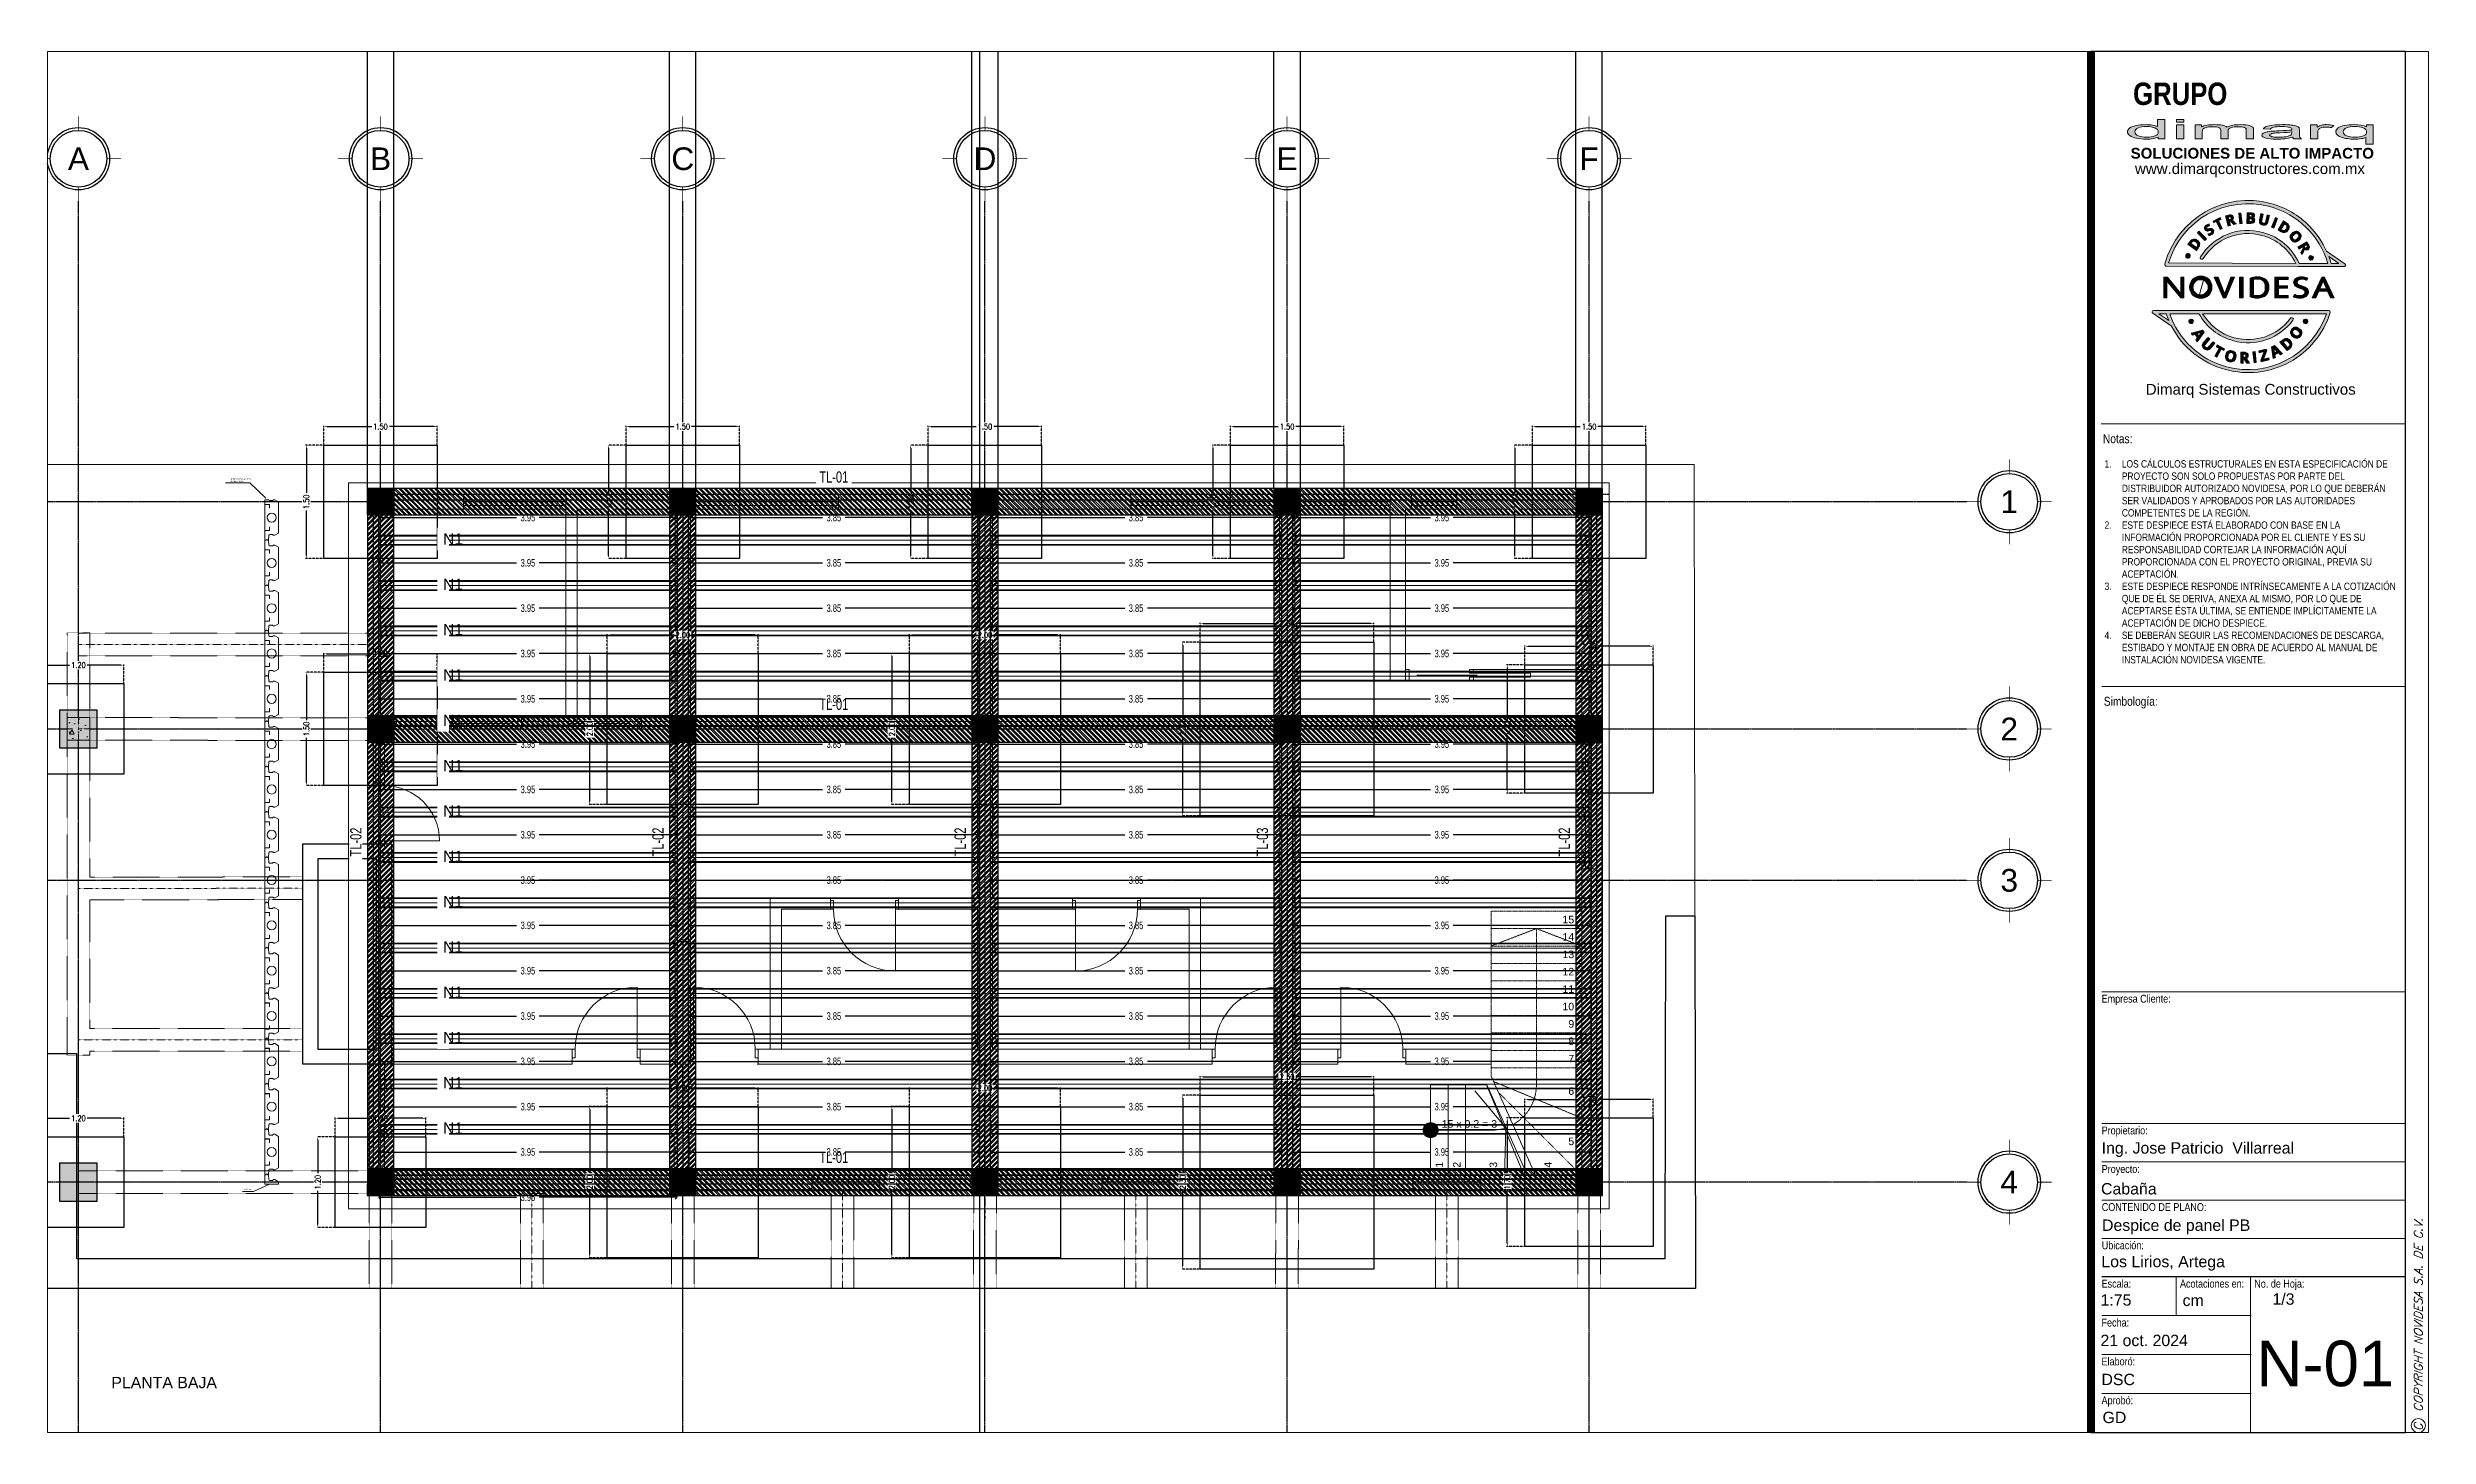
# Paper-space layout '01-PB' of a CAD drawing. Header units: millimetres. Extents: x 0 to 420, y -1 to 244.
# The model-space entities are those that its viewports show. They can reach past a viewport. Long polylines and large blocks are cut down to what shows.
import ezdxf
from ezdxf.enums import TextEntityAlignment as Align

# ---------------------------------------------------------------- set-up
doc = ezdxf.new("R2010")
doc.units = ezdxf.units.MM
doc.set_wipeout_variables(frame=1)
for name, pattern in [('CENTERX2', [101.6, 63.5, -12.7, 12.7, -12.7]), ('CONTINUA', [0]), ('HIDDEN2', [0.1875, 0.125, -0.0625]), ('Xref_Arq. PB$0$Línea Oculta', [0.391222, 0.282222, -0.109]), ('Xref_Arq. PB$0$Punto & Raya', [0.670278, 0.352778, -0.176389, 0, -0.141111]), ('Xref_Arq. PB$0$Rayas', [0.564444, 0.282222, -0.282222]), ('Xref_Arq. PB$0$Wipeout_Contour', [1, 0, -1]), ('Xref_Cimentación$0$HIDDEN', [0.375, 0.25, -0.125]), ('Xref_Cimentación$0$Xr-Muroscontencion$0$HIDDEN', [0.375, 0.25, -0.125]), ('Xref_Ejes$0$ACAD_ISO05W100', [33, 24, -3, 0, -3, 0, -3])]:
    doc.linetypes.add(name, pattern=pattern)
doc.layers.get('Defpoints').update_dxf_attribs({"color": 8})
for name, color, linetype, lineweight in [('-00 COTAS', 7, 'Continuous', 0), ('00-LETREROS 1', 7, 'Continuous', 0), ('02-MAKROS', 202, 'Continuous', 0), ('02-MAKROS COMP', 212, 'Continuous', 0), ('02-MAKROS-COTAS', 1, 'Continuous', 0), ('e-cadena', 6, 'CENTERX2', 30), ('Est-Solapa', 7, 'Continuous', 0), ('SECC. NERVADURA', 7, 'Continuous', 20), ('Xref_Arq. PB$0$Acotación - Terreno _Pluma_Nº__1', 7, 'Continuous', 13), ('Xref_Arq. PB$0$Estructura - Forjados_Pluma_Nº__1', 7, 'Continuous', 13), ('Xref_Arq. PB$0$Estructura - Muros_Pluma_Nº__1', 7, 'Continuous', 13), ('Xref_Arq. PB$0$Estructura - Vigas y Pilares_Pluma_Nº__20', 1, 'Continuous', 0), ('Xref_Arq. PB$0$Estructura - Vigas y Pilares_Pluma_Nº__28', 7, 'Continuous', 18), ('Xref_Arq. PB$0$Interior - Escaleras_Pluma_Nº__2', 8, 'Continuous', 15), ('Xref_Arq. PB$0$Interior - Escaleras_Pluma_Nº__23', 7, 'Continuous', 18), ('Xref_Arq. PB$0$Puertas ArchiCAD_Pluma_Nº__1', 7, 'Continuous', 13), ('Xref_Arq. PB$0$Puertas ArchiCAD_Pluma_Nº__23', 7, 'Continuous', 18), ('Xref_Arq. PB$0$Ventanas ArchiCAD_Pluma_Nº__1', 7, 'Continuous', 13), ('Xref_Arq. PB$0$Ventanas ArchiCAD_Pluma_Nº__23', 7, 'Continuous', 18)]:
    doc.layers.add(name, color=color, linetype=linetype, lineweight=lineweight)
for name, color, linetype in [('Capa 1', 7, 'Continuous'), ('MARCO', 7, 'Continuous'), ('PIE-PLANO', 7, 'Continuous'), ('Xref_Arq. PB$0$Acotación - Terreno', 7, 'Continuous'), ('Xref_Arq. PB$0$Estructura - Forjados', 7, 'Continuous'), ('Xref_Arq. PB$0$Estructura - Muros', 7, 'Continuous'), ('Xref_Arq. PB$0$Estructura - Vigas y Pilares', 7, 'Continuous'), ('Xref_Arq. PB$0$Interior - Escaleras', 7, 'Continuous'), ('Xref_Arq. PB$0$Puertas ArchiCAD', 7, 'Continuous'), ('Xref_Arq. PB$0$Ventanas ArchiCAD', 7, 'Continuous'), ('Xref_Cimentación$0$00-ZA', 2, 'Continuous'), ('Xref_Cimentación$0$Cerramiento', 11, 'Continuous'), ('Xref_Cimentación$0$VIGA', 3, 'Continuous'), ('Xref_Cimentación$0$Xref_Pedestales$0$COLUM. PB', 140, 'Continuous'), ('Xref_Ejes$0$00-EJES', 1, 'Xref_Ejes$0$ACAD_ISO05W100'), ('Xref_Ejes$0$Globo Eje', 1, 'Continuous'), ('Xref_Ejes$0$Texto', 7, 'Continuous')]:
    doc.layers.add(name, color=color, linetype=linetype)
for name, color, linetype, lineweight, true_color in [('Xref_Arq. PB$0$Acotación - Terreno _Pluma_Nº__3', 7, 'Continuous', 18, 0xff6600), ('Xref_Arq. PB$0$Estructura - Vigas y Pilares_Pluma_Nº__170', 7, 'Continuous', 13, 0x9f9f00), ('Xref_Arq. PB$0$Estructura - Vigas y Pilares_Pluma_Nº__69', 7, 'Continuous', 13, 0x6a6a6a), ('Xref_Arq. PB$0$Estructura - Vigas y Pilares_Pluma_Nº__90', 7, 'Continuous', 13, 0x6a6a6a), ('Xref_Arq. PB$0$Puertas ArchiCAD_Pluma_Nº__3', 7, 'Continuous', 18, 0xff6600), ('Xref_Arq. PB$0$Ventanas ArchiCAD_Pluma_Nº__3', 7, 'Continuous', 18, 0xff6600)]:
    doc.layers.add(name, color=color, linetype=linetype, lineweight=lineweight, true_color=true_color)
doc.styles.add('DIM2', font='archtitl.shx', dxfattribs={"width": 0.65})
doc.styles.add('out', font='arial.ttf')
doc.styles.add('solapa$0$LEYENDAS', font='ROMANS.shx', dxfattribs={"height": 0.25})
doc.styles.get("Standard").update_dxf_attribs({"font": 'arial.ttf'})
doc.styles.add('Trazo NOVIDESA$0$arial', font='arial.ttf')
doc.styles.add('Xref_Arq. PB$0$Estilo_Generado_1', font='arial.ttf')
doc.styles.add('Xref_Cimentación$0$ARIAL', font='arial.ttf', dxfattribs={"height": 2})
doc.styles.add('Xref_Cimentación$0$ROMANS', font='romans.shx', dxfattribs={"width": 0.75})
doc.styles.add('Xref_Cimentación$0$Xr-Muroscontencion$0$Romans', font='romans.shx', dxfattribs={"width": 0.7})
doc.styles.add('Xref_Ejes$0$Arial', font='arial.ttf')
doc.dimstyles.new('Copy of DIM-GRAL', dxfattribs={"dimscale": 0, "dimtxt": 0.1, "dimasz": 0.05, "dimexe": 0.1, "dimexo": 0.1, "dimgap": 0.05, "dimtad": 0, "dimzin": 0, "dimdsep": 46, "dimtxsty": 'DIM2', "dimblk": 'OPEN90', "dimcen": 0.1, "dimclrd": 1, "dimclre": 8, "dimclrt": 6, "dimadec": 0, "dimazin": 0, "dimtfac": 1, "dimtmove": 0, "dimatfit": 1, "dimldrblk": 'OPEN90', "dimfxl": 1, "dimtolj": 1, "dimtzin": 0, "dimarcsym": 0})
doc.dimstyles.new('DETALLES M', dxfattribs={"dimtxt": 0.027, "dimasz": 0.03, "dimexe": 0.03, "dimexo": 0, "dimgap": 0.038, "dimtad": 0, "dimtih": 1, "dimtoh": 1, "dimzin": 3, "dimdsep": 46, "dimtxsty": 'Standard', "dimblk": 'ORIGIN', "dimcen": 0.025, "dimclrd": 256, "dimclre": 256, "dimclrt": 3, "dimadec": 0, "dimazin": 0, "dimtfac": 1, "dimtix": 1, "dimtmove": 0, "dimatfit": 3, "dimfxl": 1, "dimtvp": 0.84, "dimfrac": 1, "dimtolj": 1, "dimtzin": 0, "dimlwd": -1, "dimlwe": -1, "dimarcsym": 0})
doc.dimstyles.new('Xref_Cimentación$0$Xr-Muroscontencion$0$D20', dxfattribs={"dimtxt": 0.05, "dimasz": 0.04, "dimexe": 0.01, "dimexo": 0.01, "dimgap": 0.01, "dimtad": 0, "dimdec": 3, "dimzin": 1, "dimdsep": 46, "dimtxsty": 'Xref_Cimentación$0$Xr-Muroscontencion$0$Romans', "dimcen": 2.5, "dimclrd": 1, "dimclre": 8, "dimclrt": 7, "dimadec": 0, "dimazin": 0, "dimtfac": 1, "dimtdec": 3, "dimtmove": 1, "dimatfit": 1, "dimfxl": 1, "dimtfill": 1, "dimarcsym": 0})
pattern_1 = [(0, (0, 0), (0, 0.623538), [0.06, -0.3]), (0, (0.18, 0.3118), (0, 0.623538), [0.06, -0.3]), (60, (0, 0), (-0.54, 0.31177), [0.06, -0.3]), (60, (0.36, 0), (-0.54, 0.31177), [0.06, -0.3]), (120, (0.06, 0), (0.54, 0.31177), [0.06, -0.3]), (120, (0.42, 0), (0.54, 0.31177), [0.06, -0.3]), (0, (0, 0.06), (0, 0.12), [0, -0.12, 0, -0.18]), (45, (0.06, 0.06), (-0.0848528, 0.0848528), [0, -0.09, 0, -0.15])]

psp = doc.layouts.new('01-PB')

msp = doc.modelspace()

# ---------------------------------------------------------------- texts
at = {"layer": 'SECC. NERVADURA', "color": 1, "linetype": 'Continuous', "ltscale": 0.05, "insert": (2254.155, 1178.083), "char_height": 0.15, "width": 4.19648, "attachment_point": 1}
msp.add_mtext('PLANTA BAJA', dxfattribs=at)

# ---------------------------------------------------------------- blocks, each defined once
blk = doc.blocks.new('block 53')
at = {"layer": 'Capa 1', "true_color": 0x006ca1}
h = blk.add_hatch(color=144, dxfattribs=at)
h.dxf.hatch_style = 2
edge = h.paths.add_edge_path()
edge.add_spline(control_points=[(344.1, -347.9), (344.1, -347.9), (344.6, -349.8), (344.6, -349.8), (344.6, -349.8), (343.5, -350.1), (343.5, -350.1), (343.5, -350.1), (342.3, -345.2), (342.3, -345.2), (342.3, -345.2), (343.7, -344.8), (343.7, -344.8), (344.4, -344.6), (344.9, -344.6), (345.3, -344.8), (345.7, -345), (345.9, -345.3), (346.1, -345.8), (346.1, -346.1), (346.1, -346.4), (346, -346.6), (345.9, -346.9), (345.7, -347.1), (345.5, -347.3), (346.5, -348.3), (347.1, -348.9), (347.5, -349.1), (347.5, -349.1), (346.3, -349.4), (346.3, -349.4), (346.3, -349.4), (344.6, -347.8), (344.6, -347.8), (344.6, -347.8), (344.1, -347.9), (344.1, -347.9)], knot_values=[0, 0, 0, 0, 1, 1, 1, 2, 2, 2, 3, 3, 3, 4, 4, 4, 5, 5, 5, 6, 6, 6, 7, 7, 7, 8, 8, 8, 9, 9, 9, 10, 10, 10, 11, 11, 11, 12, 12, 12, 12], degree=3, periodic=0)
edge = h.paths.add_edge_path()
edge.add_spline(control_points=[(343.9, -347.1), (343.9, -347.1), (344.2, -347), (344.2, -347), (344.5, -346.9), (344.8, -346.8), (344.9, -346.7), (345, -346.5), (345.1, -346.3), (345, -346.1), (345, -345.9), (344.8, -345.7), (344.7, -345.6), (344.5, -345.6), (344.2, -345.6), (343.9, -345.7), (343.9, -345.7), (343.6, -345.8), (343.6, -345.8), (343.6, -345.8), (343.9, -347.1), (343.9, -347.1)], knot_values=[0, 0, 0, 0, 1, 1, 1, 2, 2, 2, 3, 3, 3, 4, 4, 4, 5, 5, 5, 6, 6, 6, 7, 7, 7, 7], degree=3, periodic=0)
h = blk.add_hatch(color=144, dxfattribs=at)
h.dxf.hatch_style = 2
h.paths.add_polyline_path([(349.1, -349), (348.6, -343.9), (349.7, -343.8), (350.2, -348.9)])
h = blk.add_hatch(color=144, dxfattribs=at)
h.dxf.hatch_style = 2
edge = h.paths.add_edge_path()
edge.add_spline(control_points=[(352.7, -343.7), (352.7, -343.7), (354.3, -343.7), (354.3, -343.7), (355, -343.7), (355.5, -343.9), (355.8, -344.1), (356.2, -344.3), (356.3, -344.6), (356.3, -345.1), (356.3, -345.4), (356.2, -345.6), (356.1, -345.8), (355.9, -346), (355.7, -346.1), (355.5, -346.1), (355.5, -346.1), (355.5, -346.2), (355.5, -346.2), (355.8, -346.3), (356, -346.4), (356.2, -346.6), (356.3, -346.8), (356.4, -347.1), (356.3, -347.4), (356.3, -347.9), (356.2, -348.2), (355.8, -348.5), (355.5, -348.7), (355, -348.8), (354.4, -348.8), (354.4, -348.8), (352.5, -348.8), (352.5, -348.8), (352.5, -348.8), (352.7, -343.7), (352.7, -343.7)], knot_values=[0, 0, 0, 0, 1, 1, 1, 2, 2, 2, 3, 3, 3, 4, 4, 4, 5, 5, 5, 6, 6, 6, 7, 7, 7, 8, 8, 8, 9, 9, 9, 10, 10, 10, 11, 11, 11, 12, 12, 12, 12], degree=3, periodic=0)
edge = h.paths.add_edge_path()
edge.add_spline(control_points=[(353.7, -346.6), (353.7, -346.6), (353.6, -347.9), (353.6, -347.9), (353.6, -347.9), (354.3, -347.9), (354.3, -347.9), (354.6, -347.9), (354.9, -347.9), (355, -347.8), (355.1, -347.7), (355.2, -347.5), (355.2, -347.3), (355.2, -346.8), (354.9, -346.6), (354.3, -346.6), (354.3, -346.6), (353.7, -346.6), (353.7, -346.6)], knot_values=[0, 0, 0, 0, 1, 1, 1, 2, 2, 2, 3, 3, 3, 4, 4, 4, 5, 5, 5, 6, 6, 6, 6], degree=3, periodic=0)
edge = h.paths.add_edge_path()
edge.add_spline(control_points=[(353.7, -345.7), (353.7, -345.7), (354.3, -345.7), (354.3, -345.7), (354.6, -345.7), (354.8, -345.7), (355, -345.6), (355.1, -345.5), (355.2, -345.4), (355.2, -345.2), (355.2, -345), (355.1, -344.8), (355, -344.8), (354.8, -344.7), (354.6, -344.6), (354.3, -344.6), (354.3, -344.6), (353.7, -344.6), (353.7, -344.6), (353.7, -344.6), (353.7, -345.7), (353.7, -345.7)], knot_values=[0, 0, 0, 0, 1, 1, 1, 2, 2, 2, 3, 3, 3, 4, 4, 4, 5, 5, 5, 6, 6, 6, 7, 7, 7, 7], degree=3, periodic=0)
h = blk.add_hatch(color=144, dxfattribs=at)
h.dxf.hatch_style = 2
edge = h.paths.add_edge_path()
edge.add_spline(control_points=[(363.4, -345), (363.4, -345), (362.7, -348.2), (362.7, -348.2), (362.6, -348.6), (362.5, -348.9), (362.3, -349.1), (362.1, -349.3), (361.8, -349.5), (361.4, -349.6), (361.1, -349.7), (360.7, -349.7), (360.3, -349.6), (359.6, -349.4), (359.2, -349.2), (358.9, -348.8), (358.6, -348.4), (358.5, -347.9), (358.6, -347.3), (358.6, -347.3), (359.3, -344.1), (359.3, -344.1), (359.3, -344.1), (360.4, -344.3), (360.4, -344.3), (360.4, -344.3), (359.7, -347.4), (359.7, -347.4), (359.6, -347.8), (359.7, -348.1), (359.8, -348.3), (359.9, -348.5), (360.1, -348.6), (360.5, -348.7), (360.8, -348.8), (361.1, -348.7), (361.3, -348.6), (361.5, -348.4), (361.6, -348.2), (361.7, -347.8), (361.7, -347.8), (362.3, -344.7), (362.3, -344.7), (362.3, -344.7), (363.4, -345), (363.4, -345)], knot_values=[0, 0, 0, 0, 1, 1, 1, 2, 2, 2, 3, 3, 3, 4, 4, 4, 5, 5, 5, 6, 6, 6, 7, 7, 7, 8, 8, 8, 9, 9, 9, 10, 10, 10, 11, 11, 11, 12, 12, 12, 13, 13, 13, 14, 14, 14, 15, 15, 15, 15], degree=3, periodic=0)
h = blk.add_hatch(color=144, dxfattribs=at)
h.dxf.hatch_style = 2
h.paths.add_polyline_path([(332.2, -357), (328.7, -353.4), (329.4, -352.6), (333, -356.3)])
h = blk.add_hatch(color=144, dxfattribs=at)
h.dxf.hatch_style = 2
edge = h.paths.add_edge_path()
edge.add_spline(control_points=[(336.3, -351.9), (336.6, -352.2), (336.7, -352.6), (336.5, -353), (336.4, -353.4), (336.1, -353.8), (335.7, -354.1), (335.2, -354.5), (334.8, -354.7), (334.3, -354.7), (334.3, -354.7), (333.7, -353.9), (333.7, -353.9), (334.1, -353.8), (334.4, -353.8), (334.6, -353.7), (334.9, -353.6), (335, -353.5), (335.2, -353.4), (335.4, -353.2), (335.5, -353.1), (335.6, -352.9), (335.6, -352.8), (335.6, -352.7), (335.5, -352.5), (335.4, -352.4), (335.4, -352.4), (335.3, -352.3), (335.2, -352.3), (335.1, -352.3), (334.9, -352.3), (334.8, -352.3), (334.6, -352.3), (334.2, -352.4), (333.9, -352.5), (333.6, -352.5), (333.4, -352.5), (333.2, -352.4), (333, -352.4), (332.8, -352.3), (332.6, -352.2), (332.5, -352.1), (332.3, -351.9), (332.1, -351.5), (332, -351.1), (332.1, -350.7), (332.2, -350.4), (332.5, -350), (332.9, -349.7), (333.1, -349.5), (333.3, -349.4), (333.6, -349.3), (333.8, -349.2), (334.1, -349.2), (334.3, -349.1), (334.3, -349.1), (334.5, -350), (334.5, -350), (334.3, -350.1), (334, -350.1), (333.9, -350.2), (333.7, -350.3), (333.5, -350.3), (333.4, -350.4), (333.2, -350.6), (333.1, -350.7), (333.1, -350.8), (333.1, -351), (333.1, -351.1), (333.2, -351.2), (333.2, -351.3), (333.3, -351.4), (333.4, -351.4), (333.4, -351.4), (333.5, -351.4), (333.7, -351.4), (333.8, -351.4), (334, -351.4), (334.4, -351.3), (334.9, -351.2), (335.3, -351.2), (335.6, -351.3), (335.9, -351.4), (336.1, -351.6), (336.3, -351.9)], knot_values=[0, 0, 0, 0, 1, 1, 1, 2, 2, 2, 3, 3, 3, 4, 4, 4, 5, 5, 5, 6, 6, 6, 7, 7, 7, 8, 8, 8, 9, 9, 9, 10, 10, 10, 11, 11, 11, 12, 12, 12, 13, 13, 13, 14, 14, 14, 15, 15, 15, 16, 16, 16, 17, 17, 17, 18, 18, 18, 19, 19, 19, 20, 20, 20, 21, 21, 21, 22, 22, 22, 23, 23, 23, 24, 24, 24, 25, 25, 25, 26, 26, 26, 27, 27, 27, 28, 28, 28, 28], degree=3, periodic=0)
h = blk.add_hatch(color=144, dxfattribs=at)
h.dxf.hatch_style = 2
h.paths.add_polyline_path([(340.6, -351.2), (339.6, -351.7), (337.8, -347.9), (336.6, -348.5), (336.2, -347.7), (339.7, -346), (340.1, -346.9), (338.8, -347.4)])
h = blk.add_hatch(color=144, dxfattribs=at)
h.dxf.hatch_style = 2
h.paths.add_polyline_path([(364.5, -350.7), (366.3, -346), (367.3, -346.4), (365.5, -351.1)])
h = blk.add_hatch(color=144, dxfattribs=at)
h.dxf.hatch_style = 2
edge = h.paths.add_edge_path()
edge.add_spline(control_points=[(372.5, -352), (372.1, -352.7), (371.6, -353.1), (370.9, -353.2), (370.3, -353.4), (369.6, -353.2), (368.8, -352.7), (368.8, -352.7), (367.6, -352), (367.6, -352), (367.6, -352), (370.2, -347.6), (370.2, -347.6), (370.2, -347.6), (371.6, -348.5), (371.6, -348.5), (372.3, -348.9), (372.7, -349.4), (372.9, -350.1), (373.1, -350.7), (372.9, -351.3), (372.5, -352)], knot_values=[0, 0, 0, 0, 1, 1, 1, 2, 2, 2, 3, 3, 3, 4, 4, 4, 5, 5, 5, 6, 6, 6, 7, 7, 7, 7], degree=3, periodic=0)
edge = h.paths.add_edge_path()
edge.add_spline(control_points=[(371.6, -351.4), (372.1, -350.5), (372, -349.8), (371.2, -349.3), (371.2, -349.3), (370.7, -349), (370.7, -349), (370.7, -349), (369, -351.8), (369, -351.8), (369, -351.8), (369.4, -352), (369.4, -352), (370.2, -352.6), (371, -352.4), (371.6, -351.4)], knot_values=[0, 0, 0, 0, 1, 1, 1, 2, 2, 2, 3, 3, 3, 4, 4, 4, 5, 5, 5, 5], degree=3, periodic=0)
h = blk.add_hatch(color=144, dxfattribs=at)
h.dxf.hatch_style = 2
edge = h.paths.add_edge_path()
edge.add_spline(control_points=[(377.8, -356.9), (377.2, -357.5), (376.6, -357.8), (376, -357.8), (375.3, -357.9), (374.8, -357.6), (374.2, -357), (373.7, -356.5), (373.4, -355.9), (373.4, -355.3), (373.5, -354.7), (373.8, -354.1), (374.4, -353.5), (375, -352.9), (375.6, -352.6), (376.2, -352.6), (376.8, -352.5), (377.4, -352.8), (377.9, -353.4), (378.5, -353.9), (378.8, -354.5), (378.7, -355.1), (378.7, -355.7), (378.4, -356.3), (377.8, -356.9)], knot_values=[0, 0, 0, 0, 1, 1, 1, 2, 2, 2, 3, 3, 3, 4, 4, 4, 5, 5, 5, 6, 6, 6, 7, 7, 7, 8, 8, 8, 8], degree=3, periodic=0)
edge = h.paths.add_edge_path()
edge.add_spline(control_points=[(375.2, -354.3), (374.8, -354.7), (374.5, -355.1), (374.5, -355.4), (374.4, -355.8), (374.6, -356.1), (374.9, -356.4), (375.5, -357), (376.2, -356.9), (377, -356.1), (377.8, -355.3), (377.9, -354.6), (377.3, -354), (377, -353.7), (376.7, -353.6), (376.3, -353.6), (376, -353.7), (375.6, -353.9), (375.2, -354.3)], knot_values=[0, 0, 0, 0, 1, 1, 1, 2, 2, 2, 3, 3, 3, 4, 4, 4, 5, 5, 5, 6, 6, 6, 6], degree=3, periodic=0)
h = blk.add_hatch(color=144, dxfattribs=at)
h.dxf.hatch_style = 2
edge = h.paths.add_edge_path()
edge.add_spline(control_points=[(328.6, -356.9), (329.3, -357.4), (329.7, -358), (329.8, -358.7), (329.8, -359.3), (329.6, -360), (329.1, -360.7), (329.1, -360.7), (328.2, -361.9), (328.2, -361.9), (328.2, -361.9), (324.1, -358.9), (324.1, -358.9), (324.1, -358.9), (325.1, -357.6), (325.1, -357.6), (325.6, -356.9), (326.1, -356.5), (326.8, -356.4), (327.4, -356.3), (328, -356.5), (328.6, -356.9)], knot_values=[0, 0, 0, 0, 1, 1, 1, 2, 2, 2, 3, 3, 3, 4, 4, 4, 5, 5, 5, 6, 6, 6, 7, 7, 7, 7], degree=3, periodic=0)
edge = h.paths.add_edge_path()
edge.add_spline(control_points=[(328, -357.9), (327.1, -357.2), (326.4, -357.3), (325.8, -358.1), (325.8, -358.1), (325.5, -358.5), (325.5, -358.5), (325.5, -358.5), (328.2, -360.5), (328.2, -360.5), (328.2, -360.5), (328.4, -360.1), (328.4, -360.1), (329, -359.3), (328.9, -358.5), (328, -357.9)], knot_values=[0, 0, 0, 0, 1, 1, 1, 2, 2, 2, 3, 3, 3, 4, 4, 4, 5, 5, 5, 5], degree=3, periodic=0)
h = blk.add_hatch(color=144, dxfattribs=at)
h.dxf.hatch_style = 2
edge = h.paths.add_edge_path()
edge.add_spline(control_points=[(379.4, -360.2), (379.4, -360.2), (377.7, -361.3), (377.7, -361.3), (377.7, -361.3), (377.1, -360.3), (377.1, -360.3), (377.1, -360.3), (381.5, -357.7), (381.5, -357.7), (381.5, -357.7), (382.2, -358.9), (382.2, -358.9), (382.6, -359.5), (382.8, -360), (382.7, -360.4), (382.7, -360.9), (382.4, -361.2), (382, -361.5), (381.8, -361.6), (381.5, -361.7), (381.2, -361.7), (380.9, -361.7), (380.6, -361.5), (380.4, -361.4), (379.8, -362.6), (379.4, -363.4), (379.3, -363.8), (379.3, -363.8), (378.6, -362.8), (378.6, -362.8), (378.6, -362.8), (379.7, -360.7), (379.7, -360.7), (379.7, -360.7), (379.4, -360.2), (379.4, -360.2)], knot_values=[0, 0, 0, 0, 1, 1, 1, 2, 2, 2, 3, 3, 3, 4, 4, 4, 5, 5, 5, 6, 6, 6, 7, 7, 7, 8, 8, 8, 9, 9, 9, 10, 10, 10, 11, 11, 11, 12, 12, 12, 12], degree=3, periodic=0)
edge = h.paths.add_edge_path()
edge.add_spline(control_points=[(380.1, -359.8), (380.1, -359.8), (380.3, -360.1), (380.3, -360.1), (380.5, -360.4), (380.6, -360.5), (380.8, -360.6), (381, -360.7), (381.2, -360.7), (381.4, -360.5), (381.6, -360.4), (381.7, -360.3), (381.7, -360.1), (381.7, -359.9), (381.6, -359.6), (381.5, -359.3), (381.5, -359.3), (381.3, -359.1), (381.3, -359.1), (381.3, -359.1), (380.1, -359.8), (380.1, -359.8)], knot_values=[0, 0, 0, 0, 1, 1, 1, 2, 2, 2, 3, 3, 3, 4, 4, 4, 5, 5, 5, 6, 6, 6, 7, 7, 7, 7], degree=3, periodic=0)
at = {"layer": 'Capa 1', "lineweight": 0}
for points in [[(349.1, -349), (348.6, -343.9), (349.7, -343.8), (350.2, -348.9), (349.1, -349)], [(332.2, -357), (328.7, -353.4), (329.4, -352.6), (333, -356.3), (332.2, -357)], [(340.6, -351.2), (339.6, -351.7), (337.8, -347.9), (336.6, -348.5), (336.2, -347.7), (339.7, -346), (340.1, -346.9), (338.8, -347.4), (340.6, -351.2)], [(364.5, -350.7), (366.3, -346), (367.3, -346.4), (365.5, -351.1), (364.5, -350.7)]]:
    blk.add_lwpolyline(points, dxfattribs=at)
for points, knots in [([(344.1, -347.9), (344.1, -347.9), (344.6, -349.8), (344.6, -349.8), (344.6, -349.8), (343.5, -350.1), (343.5, -350.1), (343.5, -350.1), (342.3, -345.2), (342.3, -345.2), (342.3, -345.2), (343.7, -344.8), (343.7, -344.8), (344.4, -344.6), (344.9, -344.6), (345.3, -344.8), (345.7, -345), (345.9, -345.3), (346.1, -345.8), (346.1, -346.1), (346.1, -346.4), (346, -346.6), (345.9, -346.9), (345.7, -347.1), (345.5, -347.3), (346.5, -348.3), (347.1, -348.9), (347.5, -349.1), (347.5, -349.1), (346.3, -349.4), (346.3, -349.4), (346.3, -349.4), (344.6, -347.8), (344.6, -347.8), (344.6, -347.8), (344.1, -347.9), (344.1, -347.9)], [0, 0, 0, 0, 1, 1, 1, 2, 2, 2, 3, 3, 3, 4, 4, 4, 5, 5, 5, 6, 6, 6, 7, 7, 7, 8, 8, 8, 9, 9, 9, 10, 10, 10, 11, 11, 11, 12, 12, 12, 12]), ([(352.7, -343.7), (352.7, -343.7), (354.3, -343.7), (354.3, -343.7), (355, -343.7), (355.5, -343.9), (355.8, -344.1), (356.2, -344.3), (356.3, -344.6), (356.3, -345.1), (356.3, -345.4), (356.2, -345.6), (356.1, -345.8), (355.9, -346), (355.7, -346.1), (355.5, -346.1), (355.5, -346.1), (355.5, -346.2), (355.5, -346.2), (355.8, -346.3), (356, -346.4), (356.2, -346.6), (356.3, -346.8), (356.4, -347.1), (356.3, -347.4), (356.3, -347.9), (356.2, -348.2), (355.8, -348.5), (355.5, -348.7), (355, -348.8), (354.4, -348.8), (354.4, -348.8), (352.5, -348.8), (352.5, -348.8), (352.5, -348.8), (352.7, -343.7), (352.7, -343.7)], [0, 0, 0, 0, 1, 1, 1, 2, 2, 2, 3, 3, 3, 4, 4, 4, 5, 5, 5, 6, 6, 6, 7, 7, 7, 8, 8, 8, 9, 9, 9, 10, 10, 10, 11, 11, 11, 12, 12, 12, 12]), ([(353.7, -345.7), (353.7, -345.7), (354.3, -345.7), (354.3, -345.7), (354.6, -345.7), (354.8, -345.7), (355, -345.6), (355.1, -345.5), (355.2, -345.4), (355.2, -345.2), (355.2, -345), (355.1, -344.8), (355, -344.8), (354.8, -344.7), (354.6, -344.6), (354.3, -344.6), (354.3, -344.6), (353.7, -344.6), (353.7, -344.6), (353.7, -344.6), (353.7, -345.7), (353.7, -345.7)], [0, 0, 0, 0, 1, 1, 1, 2, 2, 2, 3, 3, 3, 4, 4, 4, 5, 5, 5, 6, 6, 6, 7, 7, 7, 7]), ([(363.4, -345), (363.4, -345), (362.7, -348.2), (362.7, -348.2), (362.6, -348.6), (362.5, -348.9), (362.3, -349.1), (362.1, -349.3), (361.8, -349.5), (361.4, -349.6), (361.1, -349.7), (360.7, -349.7), (360.3, -349.6), (359.6, -349.4), (359.2, -349.2), (358.9, -348.8), (358.6, -348.4), (358.5, -347.9), (358.6, -347.3), (358.6, -347.3), (359.3, -344.1), (359.3, -344.1), (359.3, -344.1), (360.4, -344.3), (360.4, -344.3), (360.4, -344.3), (359.7, -347.4), (359.7, -347.4), (359.6, -347.8), (359.7, -348.1), (359.8, -348.3), (359.9, -348.5), (360.1, -348.6), (360.5, -348.7), (360.8, -348.8), (361.1, -348.7), (361.3, -348.6), (361.5, -348.4), (361.6, -348.2), (361.7, -347.8), (361.7, -347.8), (362.3, -344.7), (362.3, -344.7), (362.3, -344.7), (363.4, -345), (363.4, -345)], [0, 0, 0, 0, 1, 1, 1, 2, 2, 2, 3, 3, 3, 4, 4, 4, 5, 5, 5, 6, 6, 6, 7, 7, 7, 8, 8, 8, 9, 9, 9, 10, 10, 10, 11, 11, 11, 12, 12, 12, 13, 13, 13, 14, 14, 14, 15, 15, 15, 15]), ([(336.3, -351.9), (336.6, -352.2), (336.7, -352.6), (336.5, -353), (336.4, -353.4), (336.1, -353.8), (335.7, -354.1), (335.2, -354.5), (334.8, -354.7), (334.3, -354.7), (334.3, -354.7), (333.7, -353.9), (333.7, -353.9), (334.1, -353.8), (334.4, -353.8), (334.6, -353.7), (334.9, -353.6), (335, -353.5), (335.2, -353.4), (335.4, -353.2), (335.5, -353.1), (335.6, -352.9), (335.6, -352.8), (335.6, -352.7), (335.5, -352.5), (335.4, -352.4), (335.4, -352.4), (335.3, -352.3), (335.2, -352.3), (335.1, -352.3), (334.9, -352.3), (334.8, -352.3), (334.6, -352.3), (334.2, -352.4), (333.9, -352.5), (333.6, -352.5), (333.4, -352.5), (333.2, -352.4), (333, -352.4), (332.8, -352.3), (332.6, -352.2), (332.5, -352.1), (332.3, -351.9), (332.1, -351.5), (332, -351.1), (332.1, -350.7), (332.2, -350.4), (332.5, -350), (332.9, -349.7), (333.1, -349.5), (333.3, -349.4), (333.6, -349.3), (333.8, -349.2), (334.1, -349.2), (334.3, -349.1), (334.3, -349.1), (334.5, -350), (334.5, -350), (334.3, -350.1), (334, -350.1), (333.9, -350.2), (333.7, -350.3), (333.5, -350.3), (333.4, -350.4), (333.2, -350.6), (333.1, -350.7), (333.1, -350.8), (333.1, -351), (333.1, -351.1), (333.2, -351.2), (333.2, -351.3), (333.3, -351.4), (333.4, -351.4), (333.4, -351.4), (333.5, -351.4), (333.7, -351.4), (333.8, -351.4), (334, -351.4), (334.4, -351.3), (334.9, -351.2), (335.3, -351.2), (335.6, -351.3), (335.9, -351.4), (336.1, -351.6), (336.3, -351.9)], [0, 0, 0, 0, 1, 1, 1, 2, 2, 2, 3, 3, 3, 4, 4, 4, 5, 5, 5, 6, 6, 6, 7, 7, 7, 8, 8, 8, 9, 9, 9, 10, 10, 10, 11, 11, 11, 12, 12, 12, 13, 13, 13, 14, 14, 14, 15, 15, 15, 16, 16, 16, 17, 17, 17, 18, 18, 18, 19, 19, 19, 20, 20, 20, 21, 21, 21, 22, 22, 22, 23, 23, 23, 24, 24, 24, 25, 25, 25, 26, 26, 26, 27, 27, 27, 28, 28, 28, 28]), ([(343.9, -347.1), (343.9, -347.1), (344.2, -347), (344.2, -347), (344.5, -346.9), (344.8, -346.8), (344.9, -346.7), (345, -346.5), (345.1, -346.3), (345, -346.1), (345, -345.9), (344.8, -345.7), (344.7, -345.6), (344.5, -345.6), (344.2, -345.6), (343.9, -345.7), (343.9, -345.7), (343.6, -345.8), (343.6, -345.8), (343.6, -345.8), (343.9, -347.1), (343.9, -347.1)], [0, 0, 0, 0, 1, 1, 1, 2, 2, 2, 3, 3, 3, 4, 4, 4, 5, 5, 5, 6, 6, 6, 7, 7, 7, 7]), ([(353.7, -346.6), (353.7, -346.6), (353.6, -347.9), (353.6, -347.9), (353.6, -347.9), (354.3, -347.9), (354.3, -347.9), (354.6, -347.9), (354.9, -347.9), (355, -347.8), (355.1, -347.7), (355.2, -347.5), (355.2, -347.3), (355.2, -346.8), (354.9, -346.6), (354.3, -346.6), (354.3, -346.6), (353.7, -346.6), (353.7, -346.6)], [0, 0, 0, 0, 1, 1, 1, 2, 2, 2, 3, 3, 3, 4, 4, 4, 5, 5, 5, 6, 6, 6, 6]), ([(372.5, -352), (372.1, -352.7), (371.6, -353.1), (370.9, -353.2), (370.3, -353.4), (369.6, -353.2), (368.8, -352.7), (368.8, -352.7), (367.6, -352), (367.6, -352), (367.6, -352), (370.2, -347.6), (370.2, -347.6), (370.2, -347.6), (371.6, -348.5), (371.6, -348.5), (372.3, -348.9), (372.7, -349.4), (372.9, -350.1), (373.1, -350.7), (372.9, -351.3), (372.5, -352)], [0, 0, 0, 0, 1, 1, 1, 2, 2, 2, 3, 3, 3, 4, 4, 4, 5, 5, 5, 6, 6, 6, 7, 7, 7, 7]), ([(371.6, -351.4), (372.1, -350.5), (372, -349.8), (371.2, -349.3), (371.2, -349.3), (370.7, -349), (370.7, -349), (370.7, -349), (369, -351.8), (369, -351.8), (369, -351.8), (369.4, -352), (369.4, -352), (370.2, -352.6), (371, -352.4), (371.6, -351.4)], [0, 0, 0, 0, 1, 1, 1, 2, 2, 2, 3, 3, 3, 4, 4, 4, 5, 5, 5, 5]), ([(377.8, -356.9), (377.2, -357.5), (376.6, -357.8), (376, -357.8), (375.3, -357.9), (374.8, -357.6), (374.2, -357), (373.7, -356.5), (373.4, -355.9), (373.4, -355.3), (373.5, -354.7), (373.8, -354.1), (374.4, -353.5), (375, -352.9), (375.6, -352.6), (376.2, -352.6), (376.8, -352.5), (377.4, -352.8), (377.9, -353.4), (378.5, -353.9), (378.8, -354.5), (378.7, -355.1), (378.7, -355.7), (378.4, -356.3), (377.8, -356.9)], [0, 0, 0, 0, 1, 1, 1, 2, 2, 2, 3, 3, 3, 4, 4, 4, 5, 5, 5, 6, 6, 6, 7, 7, 7, 8, 8, 8, 8]), ([(375.2, -354.3), (374.8, -354.7), (374.5, -355.1), (374.5, -355.4), (374.4, -355.8), (374.6, -356.1), (374.9, -356.4), (375.5, -357), (376.2, -356.9), (377, -356.1), (377.8, -355.3), (377.9, -354.6), (377.3, -354), (377, -353.7), (376.7, -353.6), (376.3, -353.6), (376, -353.7), (375.6, -353.9), (375.2, -354.3)], [0, 0, 0, 0, 1, 1, 1, 2, 2, 2, 3, 3, 3, 4, 4, 4, 5, 5, 5, 6, 6, 6, 6]), ([(328.6, -356.9), (329.3, -357.4), (329.7, -358), (329.8, -358.7), (329.8, -359.3), (329.6, -360), (329.1, -360.7), (329.1, -360.7), (328.2, -361.9), (328.2, -361.9), (328.2, -361.9), (324.1, -358.9), (324.1, -358.9), (324.1, -358.9), (325.1, -357.6), (325.1, -357.6), (325.6, -356.9), (326.1, -356.5), (326.8, -356.4), (327.4, -356.3), (328, -356.5), (328.6, -356.9)], [0, 0, 0, 0, 1, 1, 1, 2, 2, 2, 3, 3, 3, 4, 4, 4, 5, 5, 5, 6, 6, 6, 7, 7, 7, 7]), ([(328, -357.9), (327.1, -357.2), (326.4, -357.3), (325.8, -358.1), (325.8, -358.1), (325.5, -358.5), (325.5, -358.5), (325.5, -358.5), (328.2, -360.5), (328.2, -360.5), (328.2, -360.5), (328.4, -360.1), (328.4, -360.1), (329, -359.3), (328.9, -358.5), (328, -357.9)], [0, 0, 0, 0, 1, 1, 1, 2, 2, 2, 3, 3, 3, 4, 4, 4, 5, 5, 5, 5]), ([(379.4, -360.2), (379.4, -360.2), (377.7, -361.3), (377.7, -361.3), (377.7, -361.3), (377.1, -360.3), (377.1, -360.3), (377.1, -360.3), (381.5, -357.7), (381.5, -357.7), (381.5, -357.7), (382.2, -358.9), (382.2, -358.9), (382.6, -359.5), (382.8, -360), (382.7, -360.4), (382.7, -360.9), (382.4, -361.2), (382, -361.5), (381.8, -361.6), (381.5, -361.7), (381.2, -361.7), (380.9, -361.7), (380.6, -361.5), (380.4, -361.4), (379.8, -362.6), (379.4, -363.4), (379.3, -363.8), (379.3, -363.8), (378.6, -362.8), (378.6, -362.8), (378.6, -362.8), (379.7, -360.7), (379.7, -360.7), (379.7, -360.7), (379.4, -360.2), (379.4, -360.2)], [0, 0, 0, 0, 1, 1, 1, 2, 2, 2, 3, 3, 3, 4, 4, 4, 5, 5, 5, 6, 6, 6, 7, 7, 7, 8, 8, 8, 9, 9, 9, 10, 10, 10, 11, 11, 11, 12, 12, 12, 12]), ([(380.1, -359.8), (380.1, -359.8), (380.3, -360.1), (380.3, -360.1), (380.5, -360.4), (380.6, -360.5), (380.8, -360.6), (381, -360.7), (381.2, -360.7), (381.4, -360.5), (381.6, -360.4), (381.7, -360.3), (381.7, -360.1), (381.7, -359.9), (381.6, -359.6), (381.5, -359.3), (381.5, -359.3), (381.3, -359.1), (381.3, -359.1), (381.3, -359.1), (380.1, -359.8), (380.1, -359.8)], [0, 0, 0, 0, 1, 1, 1, 2, 2, 2, 3, 3, 3, 4, 4, 4, 5, 5, 5, 6, 6, 6, 7, 7, 7, 7])]:
    blk.add_open_spline(points, degree=3, knots=knots, dxfattribs=at)
blk = doc.blocks.new('block 54')
at = {"layer": 'Capa 1', "true_color": 0x006ca1}
h = blk.add_hatch(color=144, dxfattribs=at)
h.dxf.hatch_style = 2
h.paths.add_polyline_path([(327.9, -405), (328.7, -403.9), (327.6, -402.4), (326.3, -402.8), (325.7, -401.8), (331.1, -400.3), (331.9, -401.4), (328.6, -406)])
edge = h.paths.add_edge_path()
edge.add_spline(control_points=[(329.3, -403.2), (330, -402.2), (330.5, -401.7), (330.6, -401.6), (330.7, -401.5), (330.7, -401.4), (330.8, -401.3), (330.5, -401.4), (329.7, -401.7), (328.5, -402.1), (328.5, -402.1), (329.3, -403.2), (329.3, -403.2)], knot_values=[0, 0, 0, 0, 1, 1, 1, 2, 2, 2, 3, 3, 3, 4, 4, 4, 4], degree=3, periodic=0)
h = blk.add_hatch(color=144, dxfattribs=at)
h.dxf.hatch_style = 2
edge = h.paths.add_edge_path()
edge.add_spline(control_points=[(377.7, -399.5), (378.4, -399.9), (378.9, -400.5), (379.1, -401.1), (379.2, -401.7), (379.1, -402.3), (378.7, -403), (378.2, -403.7), (377.7, -404.1), (377.1, -404.2), (376.5, -404.4), (375.8, -404.2), (375, -403.7), (374.3, -403.3), (373.8, -402.7), (373.7, -402.1), (373.5, -401.5), (373.6, -400.8), (374.1, -400.1), (374.5, -399.5), (375, -399.1), (375.6, -398.9), (376.3, -398.8), (376.9, -399), (377.7, -399.5)], knot_values=[0, 0, 0, 0, 1, 1, 1, 2, 2, 2, 3, 3, 3, 4, 4, 4, 5, 5, 5, 6, 6, 6, 7, 7, 7, 8, 8, 8, 8], degree=3, periodic=0)
edge = h.paths.add_edge_path()
edge.add_spline(control_points=[(375.6, -402.7), (376.1, -403), (376.6, -403.2), (377, -403.1), (377.3, -403.1), (377.6, -402.9), (377.9, -402.5), (378.3, -401.8), (378.1, -401.1), (377.1, -400.5), (376.1, -399.8), (375.3, -399.9), (374.8, -400.6), (374.6, -401), (374.6, -401.4), (374.7, -401.7), (374.8, -402.1), (375.1, -402.4), (375.6, -402.7)], knot_values=[0, 0, 0, 0, 1, 1, 1, 2, 2, 2, 3, 3, 3, 4, 4, 4, 5, 5, 5, 6, 6, 6, 6], degree=3, periodic=0)
h = blk.add_hatch(color=144, dxfattribs=at)
h.dxf.hatch_style = 2
edge = h.paths.add_edge_path()
edge.add_spline(control_points=[(337.1, -406.7), (337.1, -406.7), (334.8, -409.3), (334.8, -409.3), (334.5, -409.6), (334.2, -409.8), (333.9, -409.9), (333.6, -410), (333.3, -410), (332.9, -409.9), (332.6, -409.8), (332.2, -409.6), (331.9, -409.3), (331.4, -408.9), (331.1, -408.4), (331, -407.9), (331, -407.4), (331.1, -406.9), (331.5, -406.4), (331.5, -406.4), (333.8, -403.9), (333.8, -403.9), (333.8, -403.9), (334.6, -404.6), (334.6, -404.6), (334.6, -404.6), (332.5, -407.1), (332.5, -407.1), (332.2, -407.4), (332.1, -407.6), (332.1, -407.9), (332.1, -408.1), (332.2, -408.4), (332.5, -408.6), (332.8, -408.9), (333.1, -409), (333.3, -408.9), (333.6, -408.9), (333.8, -408.7), (334.1, -408.4), (334.1, -408.4), (336.2, -406), (336.2, -406), (336.2, -406), (337.1, -406.7), (337.1, -406.7)], knot_values=[0, 0, 0, 0, 1, 1, 1, 2, 2, 2, 3, 3, 3, 4, 4, 4, 5, 5, 5, 6, 6, 6, 7, 7, 7, 8, 8, 8, 9, 9, 9, 10, 10, 10, 11, 11, 11, 12, 12, 12, 13, 13, 13, 14, 14, 14, 15, 15, 15, 15], degree=3, periodic=0)
h = blk.add_hatch(color=144, dxfattribs=at)
h.dxf.hatch_style = 2
h.paths.add_polyline_path([(338.1, -413.4), (337.1, -412.9), (339.1, -409), (337.8, -408.4), (338.2, -407.5), (341.8, -409.4), (341.4, -410.2), (340.1, -409.5)])
h = blk.add_hatch(color=144, dxfattribs=at)
h.dxf.hatch_style = 2
edge = h.paths.add_edge_path()
edge.add_spline(control_points=[(347.2, -413.5), (347, -414.4), (346.7, -415), (346.2, -415.3), (345.6, -415.7), (345, -415.8), (344.2, -415.6), (343.4, -415.4), (342.8, -415.1), (342.5, -414.5), (342.2, -414), (342.1, -413.3), (342.3, -412.4), (342.5, -411.5), (342.9, -410.9), (343.4, -410.6), (343.9, -410.2), (344.6, -410.1), (345.4, -410.3), (346.2, -410.5), (346.7, -410.9), (347.1, -411.4), (347.4, -412), (347.4, -412.7), (347.2, -413.5)], knot_values=[0, 0, 0, 0, 1, 1, 1, 2, 2, 2, 3, 3, 3, 4, 4, 4, 5, 5, 5, 6, 6, 6, 7, 7, 7, 8, 8, 8, 8], degree=3, periodic=0)
edge = h.paths.add_edge_path()
edge.add_spline(control_points=[(343.5, -412.7), (343.3, -413.2), (343.4, -413.7), (343.5, -414), (343.7, -414.4), (344, -414.6), (344.4, -414.7), (345.3, -414.9), (345.8, -414.4), (346.1, -413.3), (346.4, -412.1), (346.1, -411.4), (345.2, -411.2), (344.8, -411.1), (344.4, -411.2), (344.1, -411.4), (343.8, -411.7), (343.6, -412.1), (343.5, -412.7)], knot_values=[0, 0, 0, 0, 1, 1, 1, 2, 2, 2, 3, 3, 3, 4, 4, 4, 5, 5, 5, 6, 6, 6, 6], degree=3, periodic=0)
h = blk.add_hatch(color=144, dxfattribs=at)
h.dxf.hatch_style = 2
edge = h.paths.add_edge_path()
edge.add_spline(control_points=[(350.7, -414.3), (350.7, -414.3), (350.7, -416.3), (350.7, -416.3), (350.7, -416.3), (349.6, -416.3), (349.6, -416.3), (349.6, -416.3), (349.6, -411), (349.6, -411), (349.6, -411), (351.1, -411), (351.1, -411), (351.9, -411), (352.4, -411.2), (352.7, -411.4), (353.1, -411.7), (353.2, -412.1), (353.2, -412.6), (353.2, -412.9), (353.2, -413.2), (353, -413.4), (352.8, -413.7), (352.6, -413.9), (352.3, -414), (353.1, -415.2), (353.6, -416), (353.8, -416.3), (353.8, -416.3), (352.6, -416.3), (352.6, -416.3), (352.6, -416.3), (351.3, -414.3), (351.3, -414.3), (351.3, -414.3), (350.7, -414.3), (350.7, -414.3)], knot_values=[0, 0, 0, 0, 1, 1, 1, 2, 2, 2, 3, 3, 3, 4, 4, 4, 5, 5, 5, 6, 6, 6, 7, 7, 7, 8, 8, 8, 9, 9, 9, 10, 10, 10, 11, 11, 11, 12, 12, 12, 12], degree=3, periodic=0)
edge = h.paths.add_edge_path()
edge.add_spline(control_points=[(350.7, -413.4), (350.7, -413.4), (351.1, -413.4), (351.1, -413.4), (351.4, -413.4), (351.7, -413.3), (351.9, -413.2), (352, -413.1), (352.1, -412.9), (352.1, -412.6), (352.1, -412.4), (352, -412.2), (351.9, -412.1), (351.7, -412), (351.4, -412), (351.1, -412), (351.1, -412), (350.7, -412), (350.7, -412), (350.7, -412), (350.7, -413.4), (350.7, -413.4)], knot_values=[0, 0, 0, 0, 1, 1, 1, 2, 2, 2, 3, 3, 3, 4, 4, 4, 5, 5, 5, 6, 6, 6, 7, 7, 7, 7], degree=3, periodic=0)
h = blk.add_hatch(color=144, dxfattribs=at)
h.dxf.hatch_style = 2
h.paths.add_polyline_path([(356, -416.1), (355.4, -410.8), (356.5, -410.7), (357.1, -415.9)])
h = blk.add_hatch(color=144, dxfattribs=at)
h.dxf.hatch_style = 2
h.paths.add_polyline_path([(363.3, -414.6), (359.5, -415.6), (359.3, -414.9), (360.9, -410.7), (358.5, -411.3), (358.3, -410.4), (361.9, -409.5), (362.1, -410.2), (360.6, -414.4), (363.1, -413.7)])
h = blk.add_hatch(color=144, dxfattribs=at)
h.dxf.hatch_style = 2
h.paths.add_polyline_path([(368.7, -412.3), (367.8, -411.3), (366.1, -412.2), (366.3, -413.5), (365.2, -414), (364.5, -408.4), (365.8, -407.8), (369.8, -411.7)])
edge = h.paths.add_edge_path()
edge.add_spline(control_points=[(367.1, -410.6), (366.3, -409.7), (365.9, -409.2), (365.8, -409.1), (365.7, -409), (365.6, -408.9), (365.5, -408.8), (365.6, -409.2), (365.7, -409.9), (365.9, -411.2), (365.9, -411.2), (367.1, -410.6), (367.1, -410.6)], knot_values=[0, 0, 0, 0, 1, 1, 1, 2, 2, 2, 3, 3, 3, 4, 4, 4, 4], degree=3, periodic=0)
h = blk.add_hatch(color=144, dxfattribs=at)
h.dxf.hatch_style = 2
edge = h.paths.add_edge_path()
edge.add_spline(control_points=[(373.5, -405.3), (374.1, -406), (374.3, -406.7), (374.3, -407.3), (374.2, -408), (373.8, -408.7), (373.1, -409.3), (373.1, -409.3), (372, -410.2), (372, -410.2), (372, -410.2), (368.5, -406.2), (368.5, -406.2), (368.5, -406.2), (369.8, -405.2), (369.8, -405.2), (370.4, -404.6), (371.1, -404.3), (371.7, -404.4), (372.4, -404.4), (373, -404.7), (373.5, -405.3)], knot_values=[0, 0, 0, 0, 1, 1, 1, 2, 2, 2, 3, 3, 3, 4, 4, 4, 5, 5, 5, 6, 6, 6, 7, 7, 7, 7], degree=3, periodic=0)
edge = h.paths.add_edge_path()
edge.add_spline(control_points=[(372.7, -406.1), (371.9, -405.3), (371.2, -405.2), (370.4, -405.8), (370.4, -405.8), (370, -406.2), (370, -406.2), (370, -406.2), (372.2, -408.8), (372.2, -408.8), (372.2, -408.8), (372.6, -408.5), (372.6, -408.5), (373.4, -407.8), (373.4, -407), (372.7, -406.1)], knot_values=[0, 0, 0, 0, 1, 1, 1, 2, 2, 2, 3, 3, 3, 4, 4, 4, 5, 5, 5, 5], degree=3, periodic=0)
at = {"layer": 'Capa 1', "lineweight": 0}
for points in [[(327.9, -405), (328.7, -403.9), (327.6, -402.4), (326.3, -402.8), (325.7, -401.8), (331.1, -400.3), (331.9, -401.4), (328.6, -406), (327.9, -405)], [(338.1, -413.4), (337.1, -412.9), (339.1, -409), (337.8, -408.4), (338.2, -407.5), (341.8, -409.4), (341.4, -410.2), (340.1, -409.5), (338.1, -413.4)], [(356, -416.1), (355.4, -410.8), (356.5, -410.7), (357.1, -415.9), (356, -416.1)], [(363.3, -414.6), (359.5, -415.6), (359.3, -414.9), (360.9, -410.7), (358.5, -411.3), (358.3, -410.4), (361.9, -409.5), (362.1, -410.2), (360.6, -414.4), (363.1, -413.7), (363.3, -414.6)], [(368.7, -412.3), (367.8, -411.3), (366.1, -412.2), (366.3, -413.5), (365.2, -414), (364.5, -408.4), (365.8, -407.8), (369.8, -411.7), (368.7, -412.3)]]:
    blk.add_lwpolyline(points, dxfattribs=at)
for points, knots in [([(329.3, -403.2), (330, -402.2), (330.5, -401.7), (330.6, -401.6), (330.7, -401.5), (330.7, -401.4), (330.8, -401.3), (330.5, -401.4), (329.7, -401.7), (328.5, -402.1), (328.5, -402.1), (329.3, -403.2), (329.3, -403.2)], [0, 0, 0, 0, 1, 1, 1, 2, 2, 2, 3, 3, 3, 4, 4, 4, 4]), ([(377.7, -399.5), (378.4, -399.9), (378.9, -400.5), (379.1, -401.1), (379.2, -401.7), (379.1, -402.3), (378.7, -403), (378.2, -403.7), (377.7, -404.1), (377.1, -404.2), (376.5, -404.4), (375.8, -404.2), (375, -403.7), (374.3, -403.3), (373.8, -402.7), (373.7, -402.1), (373.5, -401.5), (373.6, -400.8), (374.1, -400.1), (374.5, -399.5), (375, -399.1), (375.6, -398.9), (376.3, -398.8), (376.9, -399), (377.7, -399.5)], [0, 0, 0, 0, 1, 1, 1, 2, 2, 2, 3, 3, 3, 4, 4, 4, 5, 5, 5, 6, 6, 6, 7, 7, 7, 8, 8, 8, 8]), ([(375.6, -402.7), (376.1, -403), (376.6, -403.2), (377, -403.1), (377.3, -403.1), (377.6, -402.9), (377.9, -402.5), (378.3, -401.8), (378.1, -401.1), (377.1, -400.5), (376.1, -399.8), (375.3, -399.9), (374.8, -400.6), (374.6, -401), (374.6, -401.4), (374.7, -401.7), (374.8, -402.1), (375.1, -402.4), (375.6, -402.7)], [0, 0, 0, 0, 1, 1, 1, 2, 2, 2, 3, 3, 3, 4, 4, 4, 5, 5, 5, 6, 6, 6, 6]), ([(337.1, -406.7), (337.1, -406.7), (334.8, -409.3), (334.8, -409.3), (334.5, -409.6), (334.2, -409.8), (333.9, -409.9), (333.6, -410), (333.3, -410), (332.9, -409.9), (332.6, -409.8), (332.2, -409.6), (331.9, -409.3), (331.4, -408.9), (331.1, -408.4), (331, -407.9), (331, -407.4), (331.1, -406.9), (331.5, -406.4), (331.5, -406.4), (333.8, -403.9), (333.8, -403.9), (333.8, -403.9), (334.6, -404.6), (334.6, -404.6), (334.6, -404.6), (332.5, -407.1), (332.5, -407.1), (332.2, -407.4), (332.1, -407.6), (332.1, -407.9), (332.1, -408.1), (332.2, -408.4), (332.5, -408.6), (332.8, -408.9), (333.1, -409), (333.3, -408.9), (333.6, -408.9), (333.8, -408.7), (334.1, -408.4), (334.1, -408.4), (336.2, -406), (336.2, -406), (336.2, -406), (337.1, -406.7), (337.1, -406.7)], [0, 0, 0, 0, 1, 1, 1, 2, 2, 2, 3, 3, 3, 4, 4, 4, 5, 5, 5, 6, 6, 6, 7, 7, 7, 8, 8, 8, 9, 9, 9, 10, 10, 10, 11, 11, 11, 12, 12, 12, 13, 13, 13, 14, 14, 14, 15, 15, 15, 15]), ([(347.2, -413.5), (347, -414.4), (346.7, -415), (346.2, -415.3), (345.6, -415.7), (345, -415.8), (344.2, -415.6), (343.4, -415.4), (342.8, -415.1), (342.5, -414.5), (342.2, -414), (342.1, -413.3), (342.3, -412.4), (342.5, -411.5), (342.9, -410.9), (343.4, -410.6), (343.9, -410.2), (344.6, -410.1), (345.4, -410.3), (346.2, -410.5), (346.7, -410.9), (347.1, -411.4), (347.4, -412), (347.4, -412.7), (347.2, -413.5)], [0, 0, 0, 0, 1, 1, 1, 2, 2, 2, 3, 3, 3, 4, 4, 4, 5, 5, 5, 6, 6, 6, 7, 7, 7, 8, 8, 8, 8]), ([(343.5, -412.7), (343.3, -413.2), (343.4, -413.7), (343.5, -414), (343.7, -414.4), (344, -414.6), (344.4, -414.7), (345.3, -414.9), (345.8, -414.4), (346.1, -413.3), (346.4, -412.1), (346.1, -411.4), (345.2, -411.2), (344.8, -411.1), (344.4, -411.2), (344.1, -411.4), (343.8, -411.7), (343.6, -412.1), (343.5, -412.7)], [0, 0, 0, 0, 1, 1, 1, 2, 2, 2, 3, 3, 3, 4, 4, 4, 5, 5, 5, 6, 6, 6, 6]), ([(350.7, -414.3), (350.7, -414.3), (350.7, -416.3), (350.7, -416.3), (350.7, -416.3), (349.6, -416.3), (349.6, -416.3), (349.6, -416.3), (349.6, -411), (349.6, -411), (349.6, -411), (351.1, -411), (351.1, -411), (351.9, -411), (352.4, -411.2), (352.7, -411.4), (353.1, -411.7), (353.2, -412.1), (353.2, -412.6), (353.2, -412.9), (353.2, -413.2), (353, -413.4), (352.8, -413.7), (352.6, -413.9), (352.3, -414), (353.1, -415.2), (353.6, -416), (353.8, -416.3), (353.8, -416.3), (352.6, -416.3), (352.6, -416.3), (352.6, -416.3), (351.3, -414.3), (351.3, -414.3), (351.3, -414.3), (350.7, -414.3), (350.7, -414.3)], [0, 0, 0, 0, 1, 1, 1, 2, 2, 2, 3, 3, 3, 4, 4, 4, 5, 5, 5, 6, 6, 6, 7, 7, 7, 8, 8, 8, 9, 9, 9, 10, 10, 10, 11, 11, 11, 12, 12, 12, 12]), ([(350.7, -413.4), (350.7, -413.4), (351.1, -413.4), (351.1, -413.4), (351.4, -413.4), (351.7, -413.3), (351.9, -413.2), (352, -413.1), (352.1, -412.9), (352.1, -412.6), (352.1, -412.4), (352, -412.2), (351.9, -412.1), (351.7, -412), (351.4, -412), (351.1, -412), (351.1, -412), (350.7, -412), (350.7, -412), (350.7, -412), (350.7, -413.4), (350.7, -413.4)], [0, 0, 0, 0, 1, 1, 1, 2, 2, 2, 3, 3, 3, 4, 4, 4, 5, 5, 5, 6, 6, 6, 7, 7, 7, 7]), ([(367.1, -410.6), (366.3, -409.7), (365.9, -409.2), (365.8, -409.1), (365.7, -409), (365.6, -408.9), (365.5, -408.8), (365.6, -409.2), (365.7, -409.9), (365.9, -411.2), (365.9, -411.2), (367.1, -410.6), (367.1, -410.6)], [0, 0, 0, 0, 1, 1, 1, 2, 2, 2, 3, 3, 3, 4, 4, 4, 4]), ([(373.5, -405.3), (374.1, -406), (374.3, -406.7), (374.3, -407.3), (374.2, -408), (373.8, -408.7), (373.1, -409.3), (373.1, -409.3), (372, -410.2), (372, -410.2), (372, -410.2), (368.5, -406.2), (368.5, -406.2), (368.5, -406.2), (369.8, -405.2), (369.8, -405.2), (370.4, -404.6), (371.1, -404.3), (371.7, -404.4), (372.4, -404.4), (373, -404.7), (373.5, -405.3)], [0, 0, 0, 0, 1, 1, 1, 2, 2, 2, 3, 3, 3, 4, 4, 4, 5, 5, 5, 6, 6, 6, 7, 7, 7, 7]), ([(372.7, -406.1), (371.9, -405.3), (371.2, -405.2), (370.4, -405.8), (370.4, -405.8), (370, -406.2), (370, -406.2), (370, -406.2), (372.2, -408.8), (372.2, -408.8), (372.2, -408.8), (372.6, -408.5), (372.6, -408.5), (373.4, -407.8), (373.4, -407), (372.7, -406.1)], [0, 0, 0, 0, 1, 1, 1, 2, 2, 2, 3, 3, 3, 4, 4, 4, 5, 5, 5, 5])]:
    blk.add_open_spline(points, degree=3, knots=knots, dxfattribs=at)
blk = doc.blocks.new('block 55')
at = {"layer": 'Capa 1', "true_color": 0x006ca1}
h = blk.add_hatch(color=144, dxfattribs=at)
h.dxf.hatch_style = 2
edge = h.paths.add_edge_path()
edge.add_spline(control_points=[(399.8, -368.3), (399.8, -368.3), (391, -362.2), (391, -362.2), (389, -357.8), (386.2, -353.7), (382.8, -350.2), (377.7, -344.9), (371.2, -341.1), (364, -339.2), (341.9, -333.2), (319, -346.3), (313, -368.4), (312.9, -368.7), (313, -368.9), (313.1, -369.1), (313.2, -369.2), (313.4, -369.3), (313.5, -369.4), (313.6, -369.4), (313.7, -369.4), (313.7, -369.4), (313.7, -369.4), (377.2, -369.6), (377.2, -369.6), (377.3, -369.6), (377.3, -369.6), (377.4, -369.6), (377.4, -369.6), (399.4, -369.7), (399.4, -369.7), (399.7, -369.7), (400, -369.5), (400.1, -369.1), (400.2, -368.8), (400.1, -368.5), (399.8, -368.3)], knot_values=[0, 0, 0, 0, 1, 1, 1, 2, 2, 2, 3, 3, 3, 4, 4, 4, 5, 5, 5, 6, 6, 6, 7, 7, 7, 8, 8, 8, 9, 9, 9, 10, 10, 10, 11, 11, 11, 12, 12, 12, 12], degree=3, periodic=0)
edge = h.paths.add_edge_path()
edge.add_spline(control_points=[(377.8, -368.1), (374.4, -360.7), (368.1, -355.3), (360.2, -353.2), (354.5, -351.6), (348.6, -351.9), (343.1, -354.1), (337.8, -356.3), (333.2, -360.1), (330.2, -364.9), (329.9, -365.3), (330, -365.8), (330.4, -366), (330.5, -366), (330.5, -366), (330.6, -366.1), (330.9, -366.2), (331.3, -366), (331.5, -365.7), (337.5, -356.1), (348.9, -351.7), (359.8, -354.6), (367, -356.6), (372.9, -361.4), (376.1, -368.1), (376.1, -368.1), (314.8, -367.9), (314.8, -367.9), (320.9, -347.1), (342.6, -335), (363.6, -340.7), (377, -344.3), (387.7, -354.8), (391.6, -368.1), (391.6, -368.1), (377.8, -368.1), (377.8, -368.1)], knot_values=[0, 0, 0, 0, 1, 1, 1, 2, 2, 2, 3, 3, 3, 4, 4, 4, 5, 5, 5, 6, 6, 6, 7, 7, 7, 8, 8, 8, 9, 9, 9, 10, 10, 10, 11, 11, 11, 12, 12, 12, 12], degree=3, periodic=0)
edge = h.paths.add_edge_path()
edge.add_spline(control_points=[(393.2, -368.1), (392.9, -367), (392.5, -365.9), (392.1, -364.8), (392.1, -364.8), (396.9, -368.1), (396.9, -368.1), (396.9, -368.1), (393.2, -368.1), (393.2, -368.1)], knot_values=[0, 0, 0, 0, 1, 1, 1, 2, 2, 2, 3, 3, 3, 3], degree=3, periodic=0)
h = blk.add_hatch(color=144, dxfattribs=at)
h.dxf.hatch_style = 2
edge = h.paths.add_edge_path()
edge.add_spline(control_points=[(392, -390.9), (392, -390.9), (307.5, -390.9), (307.5, -390.9), (307.2, -390.9), (306.9, -391.1), (306.8, -391.4), (306.7, -391.7), (306.8, -392.1), (307.1, -392.2), (307.1, -392.2), (316.2, -398.4), (316.2, -398.4), (321.5, -408.7), (330.9, -416.3), (342.3, -419.4), (352.7, -422.2), (363.6, -420.9), (373.1, -415.8), (382.5, -410.6), (389.5, -402.1), (392.8, -391.9), (392.8, -391.6), (392.8, -391.4), (392.6, -391.2), (392.5, -391), (392.3, -390.9), (392, -390.9)], knot_values=[0, 0, 0, 0, 1, 1, 1, 2, 2, 2, 3, 3, 3, 4, 4, 4, 5, 5, 5, 6, 6, 6, 7, 7, 7, 8, 8, 8, 9, 9, 9, 9], degree=3, periodic=0)
edge = h.paths.add_edge_path()
edge.add_spline(control_points=[(310, -392.4), (310, -392.4), (313.7, -392.4), (313.7, -392.4), (314, -393.5), (314.5, -394.6), (314.9, -395.7), (314.9, -395.7), (310, -392.4), (310, -392.4)], knot_values=[0, 0, 0, 0, 1, 1, 1, 2, 2, 2, 3, 3, 3, 3], degree=3, periodic=0)
edge = h.paths.add_edge_path()
edge.add_spline(control_points=[(342.7, -418), (329.8, -414.5), (319.6, -404.9), (315.3, -392.4), (315.3, -392.4), (329.4, -392.4), (329.4, -392.4), (333, -398.9), (338.9, -403.5), (346.1, -405.5), (351.4, -406.9), (357, -406.7), (362.2, -404.9), (367.2, -403.1), (371.6, -399.8), (374.8, -395.5), (375.1, -395.2), (375, -394.7), (374.7, -394.5), (374.3, -394.2), (373.9, -394.3), (373.6, -394.6), (367.3, -403.1), (356.6, -406.7), (346.4, -404), (340, -402.2), (334.6, -398.1), (331.2, -392.4), (331.2, -392.4), (391, -392.4), (391, -392.4), (384.1, -412.3), (363.1, -423.5), (342.7, -418)], knot_values=[0, 0, 0, 0, 1, 1, 1, 2, 2, 2, 3, 3, 3, 4, 4, 4, 5, 5, 5, 6, 6, 6, 7, 7, 7, 8, 8, 8, 9, 9, 9, 10, 10, 10, 11, 11, 11, 11], degree=3, periodic=0)
at = {"layer": 'Capa 1', "lineweight": 0}
for points, knots in [([(399.8, -368.3), (399.8, -368.3), (391, -362.2), (391, -362.2), (389, -357.8), (386.2, -353.7), (382.8, -350.2), (377.7, -344.9), (371.2, -341.1), (364, -339.2), (341.9, -333.2), (319, -346.3), (313, -368.4), (312.9, -368.7), (313, -368.9), (313.1, -369.1), (313.2, -369.2), (313.4, -369.3), (313.5, -369.4), (313.6, -369.4), (313.7, -369.4), (313.7, -369.4), (313.7, -369.4), (377.2, -369.6), (377.2, -369.6), (377.3, -369.6), (377.3, -369.6), (377.4, -369.6), (377.4, -369.6), (399.4, -369.7), (399.4, -369.7), (399.7, -369.7), (400, -369.5), (400.1, -369.1), (400.2, -368.8), (400.1, -368.5), (399.8, -368.3)], [0, 0, 0, 0, 1, 1, 1, 2, 2, 2, 3, 3, 3, 4, 4, 4, 5, 5, 5, 6, 6, 6, 7, 7, 7, 8, 8, 8, 9, 9, 9, 10, 10, 10, 11, 11, 11, 12, 12, 12, 12]), ([(377.8, -368.1), (374.4, -360.7), (368.1, -355.3), (360.2, -353.2), (354.5, -351.6), (348.6, -351.9), (343.1, -354.1), (337.8, -356.3), (333.2, -360.1), (330.2, -364.9), (329.9, -365.3), (330, -365.8), (330.4, -366), (330.5, -366), (330.5, -366), (330.6, -366.1), (330.9, -366.2), (331.3, -366), (331.5, -365.7), (337.5, -356.1), (348.9, -351.7), (359.8, -354.6), (367, -356.6), (372.9, -361.4), (376.1, -368.1), (376.1, -368.1), (314.8, -367.9), (314.8, -367.9), (320.9, -347.1), (342.6, -335), (363.6, -340.7), (377, -344.3), (387.7, -354.8), (391.6, -368.1), (391.6, -368.1), (377.8, -368.1), (377.8, -368.1)], [0, 0, 0, 0, 1, 1, 1, 2, 2, 2, 3, 3, 3, 4, 4, 4, 5, 5, 5, 6, 6, 6, 7, 7, 7, 8, 8, 8, 9, 9, 9, 10, 10, 10, 11, 11, 11, 12, 12, 12, 12]), ([(393.2, -368.1), (392.9, -367), (392.5, -365.9), (392.1, -364.8), (392.1, -364.8), (396.9, -368.1), (396.9, -368.1), (396.9, -368.1), (393.2, -368.1), (393.2, -368.1)], [0, 0, 0, 0, 1, 1, 1, 2, 2, 2, 3, 3, 3, 3]), ([(392, -390.9), (392, -390.9), (307.5, -390.9), (307.5, -390.9), (307.2, -390.9), (306.9, -391.1), (306.8, -391.4), (306.7, -391.7), (306.8, -392.1), (307.1, -392.2), (307.1, -392.2), (316.2, -398.4), (316.2, -398.4), (321.5, -408.7), (330.9, -416.3), (342.3, -419.4), (352.7, -422.2), (363.6, -420.9), (373.1, -415.8), (382.5, -410.6), (389.5, -402.1), (392.8, -391.9), (392.8, -391.6), (392.8, -391.4), (392.6, -391.2), (392.5, -391), (392.3, -390.9), (392, -390.9)], [0, 0, 0, 0, 1, 1, 1, 2, 2, 2, 3, 3, 3, 4, 4, 4, 5, 5, 5, 6, 6, 6, 7, 7, 7, 8, 8, 8, 9, 9, 9, 9]), ([(310, -392.4), (310, -392.4), (313.7, -392.4), (313.7, -392.4), (314, -393.5), (314.5, -394.6), (314.9, -395.7), (314.9, -395.7), (310, -392.4), (310, -392.4)], [0, 0, 0, 0, 1, 1, 1, 2, 2, 2, 3, 3, 3, 3]), ([(342.7, -418), (329.8, -414.5), (319.6, -404.9), (315.3, -392.4), (315.3, -392.4), (329.4, -392.4), (329.4, -392.4), (333, -398.9), (338.9, -403.5), (346.1, -405.5), (351.4, -406.9), (357, -406.7), (362.2, -404.9), (367.2, -403.1), (371.6, -399.8), (374.8, -395.5), (375.1, -395.2), (375, -394.7), (374.7, -394.5), (374.3, -394.2), (373.9, -394.3), (373.6, -394.6), (367.3, -403.1), (356.6, -406.7), (346.4, -404), (340, -402.2), (334.6, -398.1), (331.2, -392.4), (331.2, -392.4), (391, -392.4), (391, -392.4), (384.1, -412.3), (363.1, -423.5), (342.7, -418)], [0, 0, 0, 0, 1, 1, 1, 2, 2, 2, 3, 3, 3, 4, 4, 4, 5, 5, 5, 6, 6, 6, 7, 7, 7, 8, 8, 8, 9, 9, 9, 10, 10, 10, 11, 11, 11, 11])]:
    blk.add_open_spline(points, degree=3, knots=knots, dxfattribs=at)
blk = doc.blocks.new('block 57')
at = {"layer": 'Capa 1', "true_color": 0x006ca1}
h = blk.add_hatch(color=144, dxfattribs=at)
h.dxf.hatch_style = 2
edge = h.paths.add_edge_path()
edge.add_spline(control_points=[(320.7, -382.5), (320.7, -382.5), (320.7, -382.6), (320.7, -382.6), (320.6, -382.5), (320.5, -382.4), (320.4, -382.3), (320.4, -382.3), (314.3, -374.8), (314.3, -374.8), (314.3, -374.8), (312.4, -374.8), (312.4, -374.8), (312.4, -374.8), (312.4, -384.7), (312.4, -384.7), (312.4, -384.7), (313.9, -384.7), (313.9, -384.7), (313.9, -384.7), (313.9, -376.8), (313.9, -376.8), (313.9, -376.7), (313.9, -376.6), (313.9, -376.5), (314.1, -376.7), (314.2, -376.8), (314.3, -377), (314.3, -377), (320.7, -384.7), (320.7, -384.7), (320.7, -384.7), (322.2, -384.7), (322.2, -384.7), (322.2, -384.7), (322.2, -374.8), (322.2, -374.8), (322.2, -374.8), (320.7, -374.8), (320.7, -374.8), (320.7, -374.8), (320.7, -382.5), (320.7, -382.5)], knot_values=[0, 0, 0, 0, 1, 1, 1, 2, 2, 2, 3, 3, 3, 4, 4, 4, 5, 5, 5, 6, 6, 6, 7, 7, 7, 8, 8, 8, 9, 9, 9, 10, 10, 10, 11, 11, 11, 12, 12, 12, 13, 13, 13, 14, 14, 14, 14], degree=3, periodic=0)
h = blk.add_hatch(color=144, dxfattribs=at)
h.dxf.hatch_style = 2
edge = h.paths.add_edge_path()
edge.add_spline(control_points=[(342, -382.1), (341.9, -382.3), (341.8, -382.5), (341.8, -382.7), (341.7, -382.5), (341.6, -382.3), (341.6, -382.1), (341.6, -382.1), (338.7, -374.8), (338.7, -374.8), (338.7, -374.8), (336.8, -374.8), (336.8, -374.8), (336.8, -374.8), (341.1, -384.7), (341.1, -384.7), (341.1, -384.7), (342.4, -384.7), (342.4, -384.7), (342.4, -384.7), (346.6, -374.8), (346.6, -374.8), (346.6, -374.8), (344.8, -374.8), (344.8, -374.8), (344.8, -374.8), (342, -382.1), (342, -382.1)], knot_values=[0, 0, 0, 0, 1, 1, 1, 2, 2, 2, 3, 3, 3, 4, 4, 4, 5, 5, 5, 6, 6, 6, 7, 7, 7, 8, 8, 8, 9, 9, 9, 9], degree=3, periodic=0)
h = blk.add_hatch(color=144, dxfattribs=at)
h.dxf.hatch_style = 2
h.paths.add_polyline_path([(349, -384.7), (350.7, -384.7), (350.7, -374.8), (349, -374.8)])
h = blk.add_hatch(color=144, dxfattribs=at)
h.dxf.hatch_style = 2
edge = h.paths.add_edge_path()
edge.add_spline(control_points=[(361.7, -375.9), (360.7, -375.1), (359.4, -374.6), (357.6, -374.6), (356.9, -374.6), (356.3, -374.7), (355.7, -374.8), (355.1, -374.9), (354.6, -375), (354.3, -375.2), (354.3, -375.2), (354.1, -375.2), (354.1, -375.2), (354.1, -375.2), (354.1, -384.3), (354.1, -384.3), (354.1, -384.3), (354.3, -384.3), (354.3, -384.3), (354.6, -384.5), (355.1, -384.6), (355.7, -384.7), (356.3, -384.8), (356.9, -384.9), (357.7, -384.9), (358.6, -384.9), (359.4, -384.7), (360.1, -384.5), (360.7, -384.2), (361.3, -383.9), (361.8, -383.4), (362.2, -383), (362.6, -382.4), (362.8, -381.8), (363.1, -381.1), (363.2, -380.4), (363.2, -379.6), (363.2, -378), (362.7, -376.8), (361.7, -375.9)], knot_values=[0, 0, 0, 0, 1, 1, 1, 2, 2, 2, 3, 3, 3, 4, 4, 4, 5, 5, 5, 6, 6, 6, 7, 7, 7, 8, 8, 8, 9, 9, 9, 10, 10, 10, 11, 11, 11, 12, 12, 12, 13, 13, 13, 13], degree=3, periodic=0)
edge = h.paths.add_edge_path()
edge.add_spline(control_points=[(361.2, -381.4), (361.1, -381.9), (360.8, -382.3), (360.5, -382.6), (360.2, -383), (359.8, -383.2), (359.4, -383.4), (358.9, -383.6), (358.2, -383.7), (357.5, -383.7), (357.1, -383.7), (356.7, -383.7), (356.4, -383.6), (356.2, -383.6), (356, -383.6), (355.8, -383.5), (355.8, -383.5), (355.8, -375.8), (355.8, -375.8), (356.3, -375.7), (356.8, -375.7), (357.5, -375.7), (358.8, -375.7), (359.8, -376), (360.5, -376.7), (361.1, -377.4), (361.4, -378.3), (361.4, -379.6), (361.4, -380.3), (361.4, -380.9), (361.2, -381.4)], knot_values=[0, 0, 0, 0, 1, 1, 1, 2, 2, 2, 3, 3, 3, 4, 4, 4, 5, 5, 5, 6, 6, 6, 7, 7, 7, 8, 8, 8, 9, 9, 9, 10, 10, 10, 10], degree=3, periodic=0)
h = blk.add_hatch(color=144, dxfattribs=at)
h.dxf.hatch_style = 2
h.paths.add_polyline_path([(366.1, -384.7), (372.5, -384.7), (372.5, -383.6), (367.8, -383.6), (367.8, -380.1), (372.1, -380.1), (372.1, -379), (367.8, -379), (367.8, -375.9), (372.5, -375.9), (372.5, -374.8), (366.1, -374.8)])
h = blk.add_hatch(color=144, dxfattribs=at)
h.dxf.hatch_style = 2
edge = h.paths.add_edge_path()
edge.add_spline(control_points=[(381.6, -380.3), (381.4, -380.1), (381.1, -379.9), (380.7, -379.6), (380.2, -379.4), (379.7, -379.2), (379, -379), (378.7, -378.9), (378.4, -378.8), (378.1, -378.7), (377.9, -378.6), (377.6, -378.5), (377.4, -378.4), (377.2, -378.3), (377.1, -378.1), (377, -377.9), (376.9, -377.8), (376.8, -377.6), (376.8, -377.4), (376.8, -376.9), (377, -376.5), (377.3, -376.2), (377.7, -375.9), (378.3, -375.8), (379, -375.8), (379.4, -375.8), (379.8, -375.8), (380.2, -375.9), (380.5, -376), (380.8, -376.1), (381, -376.2), (381, -376.2), (381.3, -376.3), (381.3, -376.3), (381.3, -376.3), (381.9, -375.3), (381.9, -375.3), (381.9, -375.3), (381.6, -375.1), (381.6, -375.1), (381.3, -375), (380.9, -374.9), (380.5, -374.8), (380, -374.7), (379.5, -374.6), (378.9, -374.6), (378.4, -374.6), (377.8, -374.7), (377.4, -374.8), (376.9, -375), (376.5, -375.2), (376.2, -375.4), (375.9, -375.7), (375.6, -376), (375.4, -376.3), (375.2, -376.7), (375.1, -377), (375.1, -377.4), (375.1, -377.7), (375.2, -377.9), (375.3, -378.2), (375.4, -378.5), (375.6, -378.7), (375.8, -379), (376.1, -379.2), (376.4, -379.4), (376.8, -379.6), (377.2, -379.9), (377.7, -380), (378.2, -380.2), (379.1, -380.4), (379.7, -380.7), (380.1, -381), (380.4, -381.2), (380.6, -381.5), (380.6, -381.9), (380.6, -382.4), (380.4, -382.8), (379.9, -383.2), (379.5, -383.5), (378.8, -383.7), (378, -383.7), (377.5, -383.7), (377, -383.6), (376.7, -383.5), (376.3, -383.5), (376, -383.4), (375.8, -383.2), (375.8, -383.2), (375.5, -383.1), (375.5, -383.1), (375.5, -383.1), (374.9, -384.2), (374.9, -384.2), (374.9, -384.2), (375.2, -384.3), (375.2, -384.3), (375.5, -384.5), (375.9, -384.6), (376.4, -384.7), (376.8, -384.8), (377.5, -384.9), (378.2, -384.9), (378.7, -384.9), (379.3, -384.8), (379.8, -384.7), (380.3, -384.5), (380.7, -384.3), (381.1, -384.1), (381.4, -383.8), (381.7, -383.5), (381.9, -383.1), (382.2, -382.7), (382.3, -382.3), (382.3, -381.9), (382.3, -381.6), (382.2, -381.4), (382.1, -381.2), (382.1, -380.9), (381.9, -380.6), (381.6, -380.3)], knot_values=[0, 0, 0, 0, 1, 1, 1, 2, 2, 2, 3, 3, 3, 4, 4, 4, 5, 5, 5, 6, 6, 6, 7, 7, 7, 8, 8, 8, 9, 9, 9, 10, 10, 10, 11, 11, 11, 12, 12, 12, 13, 13, 13, 14, 14, 14, 15, 15, 15, 16, 16, 16, 17, 17, 17, 18, 18, 18, 19, 19, 19, 20, 20, 20, 21, 21, 21, 22, 22, 22, 23, 23, 23, 24, 24, 24, 25, 25, 25, 26, 26, 26, 27, 27, 27, 28, 28, 28, 29, 29, 29, 30, 30, 30, 31, 31, 31, 32, 32, 32, 33, 33, 33, 34, 34, 34, 35, 35, 35, 36, 36, 36, 37, 37, 37, 38, 38, 38, 39, 39, 39, 40, 40, 40, 40], degree=3, periodic=0)
h = blk.add_hatch(color=144, dxfattribs=at)
h.dxf.hatch_style = 2
h.paths.add_polyline_path([(390, -374.8), (388.8, -374.8), (384.1, -384.7), (385.8, -384.7), (387.2, -381.5), (391.5, -381.5), (392.9, -384.7), (394.6, -384.7)])
edge = h.paths.add_edge_path()
edge.add_spline(control_points=[(387.7, -380.4), (387.7, -380.4), (389.2, -377), (389.2, -377), (389.2, -376.9), (389.3, -376.8), (389.3, -376.6), (389.4, -376.8), (389.4, -376.9), (389.5, -377.1), (389.5, -377.1), (391, -380.4), (391, -380.4), (391, -380.4), (387.7, -380.4), (387.7, -380.4)], knot_values=[0, 0, 0, 0, 1, 1, 1, 2, 2, 2, 3, 3, 3, 4, 4, 4, 5, 5, 5, 5], degree=3, periodic=0)
at = {"layer": 'Capa 1', "lineweight": 0}
for points in [[(349, -384.7), (350.7, -384.7), (350.7, -374.8), (349, -374.8), (349, -384.7)], [(366.1, -384.7), (372.5, -384.7), (372.5, -383.6), (367.8, -383.6), (367.8, -380.1), (372.1, -380.1), (372.1, -379), (367.8, -379), (367.8, -375.9), (372.5, -375.9), (372.5, -374.8), (366.1, -374.8), (366.1, -384.7)], [(390, -374.8), (388.8, -374.8), (384.1, -384.7), (385.8, -384.7), (387.2, -381.5), (391.5, -381.5), (392.9, -384.7), (394.6, -384.7), (390, -374.8)]]:
    blk.add_lwpolyline(points, dxfattribs=at)
for points, knots in [([(320.7, -382.5), (320.7, -382.5), (320.7, -382.6), (320.7, -382.6), (320.6, -382.5), (320.5, -382.4), (320.4, -382.3), (320.4, -382.3), (314.3, -374.8), (314.3, -374.8), (314.3, -374.8), (312.4, -374.8), (312.4, -374.8), (312.4, -374.8), (312.4, -384.7), (312.4, -384.7), (312.4, -384.7), (313.9, -384.7), (313.9, -384.7), (313.9, -384.7), (313.9, -376.8), (313.9, -376.8), (313.9, -376.7), (313.9, -376.6), (313.9, -376.5), (314.1, -376.7), (314.2, -376.8), (314.3, -377), (314.3, -377), (320.7, -384.7), (320.7, -384.7), (320.7, -384.7), (322.2, -384.7), (322.2, -384.7), (322.2, -384.7), (322.2, -374.8), (322.2, -374.8), (322.2, -374.8), (320.7, -374.8), (320.7, -374.8), (320.7, -374.8), (320.7, -382.5), (320.7, -382.5)], [0, 0, 0, 0, 1, 1, 1, 2, 2, 2, 3, 3, 3, 4, 4, 4, 5, 5, 5, 6, 6, 6, 7, 7, 7, 8, 8, 8, 9, 9, 9, 10, 10, 10, 11, 11, 11, 12, 12, 12, 13, 13, 13, 14, 14, 14, 14]), ([(342, -382.1), (341.9, -382.3), (341.8, -382.5), (341.8, -382.7), (341.7, -382.5), (341.6, -382.3), (341.6, -382.1), (341.6, -382.1), (338.7, -374.8), (338.7, -374.8), (338.7, -374.8), (336.8, -374.8), (336.8, -374.8), (336.8, -374.8), (341.1, -384.7), (341.1, -384.7), (341.1, -384.7), (342.4, -384.7), (342.4, -384.7), (342.4, -384.7), (346.6, -374.8), (346.6, -374.8), (346.6, -374.8), (344.8, -374.8), (344.8, -374.8), (344.8, -374.8), (342, -382.1), (342, -382.1)], [0, 0, 0, 0, 1, 1, 1, 2, 2, 2, 3, 3, 3, 4, 4, 4, 5, 5, 5, 6, 6, 6, 7, 7, 7, 8, 8, 8, 9, 9, 9, 9]), ([(361.7, -375.9), (360.7, -375.1), (359.4, -374.6), (357.6, -374.6), (356.9, -374.6), (356.3, -374.7), (355.7, -374.8), (355.1, -374.9), (354.6, -375), (354.3, -375.2), (354.3, -375.2), (354.1, -375.2), (354.1, -375.2), (354.1, -375.2), (354.1, -384.3), (354.1, -384.3), (354.1, -384.3), (354.3, -384.3), (354.3, -384.3), (354.6, -384.5), (355.1, -384.6), (355.7, -384.7), (356.3, -384.8), (356.9, -384.9), (357.7, -384.9), (358.6, -384.9), (359.4, -384.7), (360.1, -384.5), (360.7, -384.2), (361.3, -383.9), (361.8, -383.4), (362.2, -383), (362.6, -382.4), (362.8, -381.8), (363.1, -381.1), (363.2, -380.4), (363.2, -379.6), (363.2, -378), (362.7, -376.8), (361.7, -375.9)], [0, 0, 0, 0, 1, 1, 1, 2, 2, 2, 3, 3, 3, 4, 4, 4, 5, 5, 5, 6, 6, 6, 7, 7, 7, 8, 8, 8, 9, 9, 9, 10, 10, 10, 11, 11, 11, 12, 12, 12, 13, 13, 13, 13]), ([(361.2, -381.4), (361.1, -381.9), (360.8, -382.3), (360.5, -382.6), (360.2, -383), (359.8, -383.2), (359.4, -383.4), (358.9, -383.6), (358.2, -383.7), (357.5, -383.7), (357.1, -383.7), (356.7, -383.7), (356.4, -383.6), (356.2, -383.6), (356, -383.6), (355.8, -383.5), (355.8, -383.5), (355.8, -375.8), (355.8, -375.8), (356.3, -375.7), (356.8, -375.7), (357.5, -375.7), (358.8, -375.7), (359.8, -376), (360.5, -376.7), (361.1, -377.4), (361.4, -378.3), (361.4, -379.6), (361.4, -380.3), (361.4, -380.9), (361.2, -381.4)], [0, 0, 0, 0, 1, 1, 1, 2, 2, 2, 3, 3, 3, 4, 4, 4, 5, 5, 5, 6, 6, 6, 7, 7, 7, 8, 8, 8, 9, 9, 9, 10, 10, 10, 10]), ([(381.6, -380.3), (381.4, -380.1), (381.1, -379.9), (380.7, -379.6), (380.2, -379.4), (379.7, -379.2), (379, -379), (378.7, -378.9), (378.4, -378.8), (378.1, -378.7), (377.9, -378.6), (377.6, -378.5), (377.4, -378.4), (377.2, -378.3), (377.1, -378.1), (377, -377.9), (376.9, -377.8), (376.8, -377.6), (376.8, -377.4), (376.8, -376.9), (377, -376.5), (377.3, -376.2), (377.7, -375.9), (378.3, -375.8), (379, -375.8), (379.4, -375.8), (379.8, -375.8), (380.2, -375.9), (380.5, -376), (380.8, -376.1), (381, -376.2), (381, -376.2), (381.3, -376.3), (381.3, -376.3), (381.3, -376.3), (381.9, -375.3), (381.9, -375.3), (381.9, -375.3), (381.6, -375.1), (381.6, -375.1), (381.3, -375), (380.9, -374.9), (380.5, -374.8), (380, -374.7), (379.5, -374.6), (378.9, -374.6), (378.4, -374.6), (377.8, -374.7), (377.4, -374.8), (376.9, -375), (376.5, -375.2), (376.2, -375.4), (375.9, -375.7), (375.6, -376), (375.4, -376.3), (375.2, -376.7), (375.1, -377), (375.1, -377.4), (375.1, -377.7), (375.2, -377.9), (375.3, -378.2), (375.4, -378.5), (375.6, -378.7), (375.8, -379), (376.1, -379.2), (376.4, -379.4), (376.8, -379.6), (377.2, -379.9), (377.7, -380), (378.2, -380.2), (379.1, -380.4), (379.7, -380.7), (380.1, -381), (380.4, -381.2), (380.6, -381.5), (380.6, -381.9), (380.6, -382.4), (380.4, -382.8), (379.9, -383.2), (379.5, -383.5), (378.8, -383.7), (378, -383.7), (377.5, -383.7), (377, -383.6), (376.7, -383.5), (376.3, -383.5), (376, -383.4), (375.8, -383.2), (375.8, -383.2), (375.5, -383.1), (375.5, -383.1), (375.5, -383.1), (374.9, -384.2), (374.9, -384.2), (374.9, -384.2), (375.2, -384.3), (375.2, -384.3), (375.5, -384.5), (375.9, -384.6), (376.4, -384.7), (376.8, -384.8), (377.5, -384.9), (378.2, -384.9), (378.7, -384.9), (379.3, -384.8), (379.8, -384.7), (380.3, -384.5), (380.7, -384.3), (381.1, -384.1), (381.4, -383.8), (381.7, -383.5), (381.9, -383.1), (382.2, -382.7), (382.3, -382.3), (382.3, -381.9), (382.3, -381.6), (382.2, -381.4), (382.1, -381.2), (382.1, -380.9), (381.9, -380.6), (381.6, -380.3)], [0, 0, 0, 0, 1, 1, 1, 2, 2, 2, 3, 3, 3, 4, 4, 4, 5, 5, 5, 6, 6, 6, 7, 7, 7, 8, 8, 8, 9, 9, 9, 10, 10, 10, 11, 11, 11, 12, 12, 12, 13, 13, 13, 14, 14, 14, 15, 15, 15, 16, 16, 16, 17, 17, 17, 18, 18, 18, 19, 19, 19, 20, 20, 20, 21, 21, 21, 22, 22, 22, 23, 23, 23, 24, 24, 24, 25, 25, 25, 26, 26, 26, 27, 27, 27, 28, 28, 28, 29, 29, 29, 30, 30, 30, 31, 31, 31, 32, 32, 32, 33, 33, 33, 34, 34, 34, 35, 35, 35, 36, 36, 36, 37, 37, 37, 38, 38, 38, 39, 39, 39, 40, 40, 40, 40]), ([(387.7, -380.4), (387.7, -380.4), (389.2, -377), (389.2, -377), (389.2, -376.9), (389.3, -376.8), (389.3, -376.6), (389.4, -376.8), (389.4, -376.9), (389.5, -377.1), (389.5, -377.1), (391, -380.4), (391, -380.4), (391, -380.4), (387.7, -380.4), (387.7, -380.4)], [0, 0, 0, 0, 1, 1, 1, 2, 2, 2, 3, 3, 3, 4, 4, 4, 5, 5, 5, 5])]:
    blk.add_open_spline(points, degree=3, knots=knots, dxfattribs=at)
blk = doc.blocks.new('block 56')
at = {"layer": 'Capa 1', "true_color": 0x006ca1}
h = blk.add_hatch(color=144, dxfattribs=at)
h.dxf.hatch_style = 2
edge = h.paths.add_edge_path()
edge.add_spline(control_points=[(330.3, -374.2), (327.3, -374.2), (324.9, -376.6), (324.9, -379.6), (324.9, -382.6), (327.3, -385), (330.3, -385), (333.3, -385), (335.7, -382.6), (335.7, -379.6), (335.7, -376.6), (333.3, -374.2), (330.3, -374.2)], knot_values=[0, 0, 0, 0, 1, 1, 1, 2, 2, 2, 3, 3, 3, 4, 4, 4, 4], degree=3, periodic=0)
edge = h.paths.add_edge_path()
edge.add_spline(control_points=[(330.2, -383.3), (328.2, -383.3), (326.5, -381.7), (326.5, -379.7), (326.5, -377.6), (328.2, -376), (330.2, -376), (332.2, -376), (333.9, -377.6), (333.9, -379.7), (333.9, -381.7), (332.2, -383.3), (330.2, -383.3)], knot_values=[0, 0, 0, 0, 1, 1, 1, 2, 2, 2, 3, 3, 3, 4, 4, 4, 4], degree=3, periodic=0)
at = {"layer": 'Capa 1', "lineweight": 0}
for points, knots in [([(330.3, -374.2), (327.3, -374.2), (324.9, -376.6), (324.9, -379.6), (324.9, -382.6), (327.3, -385), (330.3, -385), (333.3, -385), (335.7, -382.6), (335.7, -379.6), (335.7, -376.6), (333.3, -374.2), (330.3, -374.2)], [0, 0, 0, 0, 1, 1, 1, 2, 2, 2, 3, 3, 3, 4, 4, 4, 4]), ([(329.5, -383.8), (329.5, -383.8), (331.8, -375.6), (331.8, -375.6), (331.8, -375.6), (327.1, -373.8), (325.9, -379), (325.9, -379), (325.4, -382.1), (329.5, -383.8)], [0, 0, 0, 0, 1, 1, 1, 2, 2, 2, 3, 3, 3, 3]), ([(330.2, -383.3), (328.2, -383.3), (326.5, -381.7), (326.5, -379.7), (326.5, -377.6), (328.2, -376), (330.2, -376), (332.2, -376), (333.9, -377.6), (333.9, -379.7), (333.9, -381.7), (332.2, -383.3), (330.2, -383.3)], [0, 0, 0, 0, 1, 1, 1, 2, 2, 2, 3, 3, 3, 4, 4, 4, 4])]:
    blk.add_open_spline(points, degree=3, knots=knots, dxfattribs=at)
at = {"layer": 'Capa 1'}
blk.add_blockref('block 57', (0, 0), dxfattribs=at)
blk = doc.blocks.new('block 52')
at = {"layer": 'Capa 1', "true_color": 0x006ca1}
h = blk.add_hatch(color=144, dxfattribs=at)
h.dxf.hatch_style = 2
edge = h.paths.add_edge_path()
edge.add_spline(control_points=[(325.2, -364.8), (325, -365.4), (324.4, -365.7), (323.8, -365.6), (323.2, -365.4), (322.9, -364.8), (323.1, -364.2), (323.2, -363.6), (323.8, -363.2), (324.4, -363.4), (325, -363.6), (325.4, -364.2), (325.2, -364.8)], knot_values=[0, 0, 0, 0, 1, 1, 1, 2, 2, 2, 3, 3, 3, 4, 4, 4, 4], degree=3, periodic=0)
h = blk.add_hatch(color=144, dxfattribs=at)
h.dxf.hatch_style = 2
edge = h.paths.add_edge_path()
edge.add_spline(control_points=[(384.6, -365.7), (384.4, -366.3), (383.8, -366.7), (383.2, -366.5), (382.6, -366.4), (382.3, -365.8), (382.4, -365.2), (382.6, -364.6), (383.2, -364.2), (383.8, -364.4), (384.4, -364.5), (384.8, -365.1), (384.6, -365.7)], knot_values=[0, 0, 0, 0, 1, 1, 1, 2, 2, 2, 3, 3, 3, 4, 4, 4, 4], degree=3, periodic=0)
h = blk.add_hatch(color=144, dxfattribs=at)
h.dxf.hatch_style = 2
edge = h.paths.add_edge_path()
edge.add_spline(control_points=[(326.7, -396.4), (326.6, -397), (326, -397.4), (325.4, -397.2), (324.8, -397.1), (324.4, -396.4), (324.6, -395.9), (324.7, -395.3), (325.4, -394.9), (325.9, -395.1), (326.5, -395.2), (326.9, -395.8), (326.7, -396.4)], knot_values=[0, 0, 0, 0, 1, 1, 1, 2, 2, 2, 3, 3, 3, 4, 4, 4, 4], degree=3, periodic=0)
h = blk.add_hatch(color=144, dxfattribs=at)
h.dxf.hatch_style = 2
edge = h.paths.add_edge_path()
edge.add_spline(control_points=[(381.9, -396.4), (381.7, -397), (381.1, -397.4), (380.5, -397.2), (379.9, -397.1), (379.6, -396.4), (379.7, -395.9), (379.9, -395.3), (380.5, -394.9), (381.1, -395.1), (381.7, -395.2), (382.1, -395.8), (381.9, -396.4)], knot_values=[0, 0, 0, 0, 1, 1, 1, 2, 2, 2, 3, 3, 3, 4, 4, 4, 4], degree=3, periodic=0)
at = {"layer": 'Capa 1', "lineweight": 0}
for points in [[(325.2, -364.8), (325, -365.4), (324.4, -365.7), (323.8, -365.6), (323.2, -365.4), (322.9, -364.8), (323.1, -364.2), (323.2, -363.6), (323.8, -363.2), (324.4, -363.4), (325, -363.6), (325.4, -364.2), (325.2, -364.8)], [(384.6, -365.7), (384.4, -366.3), (383.8, -366.7), (383.2, -366.5), (382.6, -366.4), (382.3, -365.8), (382.4, -365.2), (382.6, -364.6), (383.2, -364.2), (383.8, -364.4), (384.4, -364.5), (384.8, -365.1), (384.6, -365.7)], [(326.7, -396.4), (326.6, -397), (326, -397.4), (325.4, -397.2), (324.8, -397.1), (324.4, -396.4), (324.6, -395.9), (324.7, -395.3), (325.4, -394.9), (325.9, -395.1), (326.5, -395.2), (326.9, -395.8), (326.7, -396.4)], [(381.9, -396.4), (381.7, -397), (381.1, -397.4), (380.5, -397.2), (379.9, -397.1), (379.6, -396.4), (379.7, -395.9), (379.9, -395.3), (380.5, -394.9), (381.1, -395.1), (381.7, -395.2), (382.1, -395.8), (381.9, -396.4)]]:
    blk.add_open_spline(points, degree=3, knots=[0, 0, 0, 0, 1, 1, 1, 2, 2, 2, 3, 3, 3, 4, 4, 4, 4], dxfattribs=at)
at = {"layer": 'Capa 1'}
for name in ['block 55', 'block 53', 'block 56', 'block 54']:
    blk.add_blockref(name, (0, 0), dxfattribs=at)
blk = doc.blocks.new('CUADRO DE DIALOGO 3')
at = {"lineweight": 9, "true_color": 0x002060}
h = blk.add_hatch(color=158, dxfattribs=at)
h.dxf.hatch_style = 1
edge = h.paths.add_edge_path()
edge.add_spline(control_points=[(-42.35, 227.66), (-42.35, 227.66), (-42.35, 231.04), (-42.35, 231.04), (-42.35, 231.04), (-42.35, 231.04), (-42.35, 231.04), (-42.35, 231.04)], knot_values=[0.799999, 0.799999, 0.799999, 0.799999, 0.833333, 0.833333, 0.833333, 0.833433, 0.866667, 0.866667, 0.866667, 0.866667], degree=3, periodic=0)
edge.add_spline(control_points=[(-42.35, 231.04), (-42.35, 231.04), (-43.63, 231.04), (-43.63, 231.04), (-43.63, 231.04), (-43.63, 231.04), (-43.63, 231.04), (-43.63, 231.04)], knot_values=[0.733333, 0.733333, 0.733333, 0.733333, 0.766666, 0.766666, 0.766666, 0.766766, 0.799999, 0.799999, 0.799999, 0.799999], degree=3, periodic=0)
edge.add_spline(control_points=[(-43.63, 231.04), (-43.63, 231.04), (-43.63, 229.82), (-43.63, 229.82), (-43.63, 229.82), (-43.86, 229.92), (-44.15, 230.01), (-44.51, 230.07)], knot_values=[0.6, 0.6, 0.6, 0.6, 0.666666, 0.666666, 0.666666, 0.666766, 0.733333, 0.733333, 0.733333, 0.733333], degree=3, periodic=0)
edge.add_spline(control_points=[(-44.51, 230.07), (-44.51, 230.07), (-44.51, 230.07), (-44.51, 230.07), (-44.86, 230.13), (-45.27, 230.16), (-45.73, 230.16)], knot_values=[0.533333, 0.533333, 0.533333, 0.533333, 0.566667, 0.566667, 0.566667, 0.6, 0.6, 0.6, 0.6], degree=3, periodic=0)
edge.add_spline(control_points=[(-45.73, 230.16), (-45.73, 230.16), (-45.73, 230.16), (-45.73, 230.16), (-46.35, 230.16), (-46.92, 230.11), (-47.42, 230)], knot_values=[0.466667, 0.466667, 0.466667, 0.466667, 0.5, 0.5, 0.5, 0.533333, 0.533333, 0.533333, 0.533333], degree=3, periodic=0)
edge.add_spline(control_points=[(-47.42, 230), (-47.42, 230), (-47.42, 230), (-47.42, 230), (-47.92, 229.9), (-48.3, 229.75), (-48.56, 229.55)], knot_values=[0.4, 0.4, 0.4, 0.4, 0.433333, 0.433333, 0.433333, 0.466667, 0.466667, 0.466667, 0.466667], degree=3, periodic=0)
edge.add_spline(control_points=[(-48.56, 229.55), (-48.56, 229.55), (-48.56, 229.55), (-48.56, 229.55), (-48.81, 229.35), (-48.94, 229.13), (-48.94, 228.88)], knot_values=[0.333333, 0.333333, 0.333333, 0.333333, 0.366667, 0.366667, 0.366667, 0.4, 0.4, 0.4, 0.4], degree=3, periodic=0)
edge.add_spline(control_points=[(-48.94, 228.88), (-48.94, 228.88), (-48.94, 228.88), (-48.94, 228.88), (-48.94, 228.63), (-48.8, 228.41), (-48.52, 228.22)], knot_values=[0.266667, 0.266667, 0.266667, 0.266667, 0.3, 0.3, 0.3, 0.333333, 0.333333, 0.333333, 0.333333], degree=3, periodic=0)
edge.add_spline(control_points=[(-48.52, 228.22), (-48.52, 228.22), (-48.52, 228.22), (-48.52, 228.22), (-48.24, 228.03), (-47.84, 227.88), (-47.34, 227.77)], knot_values=[0.2, 0.2, 0.2, 0.2, 0.233333, 0.233333, 0.233333, 0.266667, 0.266667, 0.266667, 0.266667], degree=3, periodic=0)
edge.add_spline(control_points=[(-47.34, 227.77), (-47.34, 227.77), (-47.34, 227.77), (-47.34, 227.77), (-46.83, 227.66), (-46.27, 227.61), (-45.67, 227.61)], knot_values=[0.133333, 0.133333, 0.133333, 0.133333, 0.166667, 0.166667, 0.166667, 0.2, 0.2, 0.2, 0.2], degree=3, periodic=0)
edge.add_spline(control_points=[(-45.67, 227.61), (-45.67, 227.61), (-45.67, 227.61), (-45.67, 227.61), (-44.73, 227.61), (-44.03, 227.73), (-43.55, 227.97), (-43.55, 227.97), (-43.55, 227.97), (-43.55, 227.97), (-43.55, 227.97)], knot_values=[0.066666, 0.066666, 0.066666, 0.066666, 0.1, 0.1, 0.1, 0.1001, 0.1002, 0.1003, 0.1004, 0.133333, 0.133333, 0.133333, 0.133333], degree=3, periodic=0)
edge.add_spline(control_points=[(-43.55, 227.97), (-43.55, 227.97), (-43.55, 227.66), (-43.55, 227.66)], knot_values=[0.000001, 0.000001, 0.000001, 0.000001, 0.066666, 0.066666, 0.066666, 0.066666], degree=3, periodic=0)
edge.add_spline(control_points=[(-43.55, 227.66), (-43.55, 227.66), (-42.35, 227.66), (-42.35, 227.66), (-42.35, 227.66)], knot_values=[0.866667, 0.866667, 0.866667, 0.866667, 0.933333, 0.999999, 0.999999, 0.999999, 0.999999], degree=3, periodic=0)
edge = h.paths.add_edge_path(flags=16)
edge.add_spline(control_points=[(-44.12, 229.58), (-44.12, 229.58), (-44.12, 229.58), (-44.12, 229.58), (-43.72, 229.43), (-43.52, 229.18), (-43.52, 228.85)], knot_values=[0.444444, 0.444444, 0.444444, 0.444444, 0.5, 0.5, 0.5, 0.555556, 0.555556, 0.555556, 0.555556], degree=3, periodic=0)
edge.add_spline(control_points=[(-43.52, 228.85), (-43.52, 228.85), (-43.52, 228.85), (-43.52, 228.85), (-43.52, 228.54), (-43.71, 228.32), (-44.11, 228.17)], knot_values=[0.333333, 0.333333, 0.333333, 0.333333, 0.388889, 0.388889, 0.388889, 0.444444, 0.444444, 0.444444, 0.444444], degree=3, periodic=0)
edge.add_spline(control_points=[(-44.11, 228.17), (-44.11, 228.17), (-44.11, 228.17), (-44.11, 228.17), (-44.5, 228.02), (-44.98, 227.95), (-45.55, 227.95)], knot_values=[0.222222, 0.222222, 0.222222, 0.222222, 0.277778, 0.277778, 0.277778, 0.333333, 0.333333, 0.333333, 0.333333], degree=3, periodic=0)
edge.add_spline(control_points=[(-45.55, 227.95), (-45.55, 227.95), (-45.55, 227.95), (-45.55, 227.95), (-46.1, 227.95), (-46.59, 228.02), (-47, 228.18)], knot_values=[0.111111, 0.111111, 0.111111, 0.111111, 0.166667, 0.166667, 0.166667, 0.222222, 0.222222, 0.222222, 0.222222], degree=3, periodic=0)
edge.add_spline(control_points=[(-47, 228.18), (-47, 228.18), (-47, 228.18), (-47, 228.18), (-47.41, 228.33), (-47.62, 228.57), (-47.62, 228.88)], knot_values=[0, 0, 0, 0, 0.055556, 0.055556, 0.055556, 0.111111, 0.111111, 0.111111, 0.111111], degree=3, periodic=0)
edge.add_spline(control_points=[(-47.62, 228.88), (-47.62, 229.21), (-47.42, 229.44), (-47.04, 229.59)], knot_values=[0.777778, 0.777778, 0.777778, 0.777778, 1, 1, 1, 1], degree=3, periodic=0)
edge.add_spline(control_points=[(-47.04, 229.59), (-47.04, 229.59), (-47.04, 229.59), (-47.04, 229.59), (-46.66, 229.74), (-46.18, 229.82), (-45.6, 229.82)], knot_values=[0.666667, 0.666667, 0.666667, 0.666667, 0.722222, 0.722222, 0.722222, 0.777778, 0.777778, 0.777778, 0.777778], degree=3, periodic=0)
edge.add_spline(control_points=[(-45.6, 229.82), (-45.6, 229.82), (-45.6, 229.82), (-45.6, 229.82), (-45.02, 229.82), (-44.52, 229.74), (-44.12, 229.58)], knot_values=[0.555556, 0.555556, 0.555556, 0.555556, 0.611111, 0.611111, 0.611111, 0.666667, 0.666667, 0.666667, 0.666667], degree=3, periodic=0)
edge = h.paths.add_edge_path()
edge.add_spline(control_points=[(-39.02, 227.66), (-39.02, 227.66), (-39.02, 230.11), (-39.02, 230.11)], knot_values=[0.4, 0.4, 0.4, 0.4, 0.6, 0.6, 0.6, 0.6], degree=3, periodic=0)
edge.add_spline(control_points=[(-39.02, 230.11), (-39.02, 230.11), (-40.31, 230.11), (-40.31, 230.11), (-40.31, 230.11)], knot_values=[0.2, 0.2, 0.2, 0.2, 0.299999, 0.399998, 0.399998, 0.399998, 0.399998], degree=3, periodic=0)
edge.add_spline(control_points=[(-40.31, 230.11), (-40.31, 230.11), (-40.31, 229.5), (-40.31, 228.88)], knot_values=[0.1, 0.1, 0.1, 0.1, 0.2, 0.2, 0.2, 0.2], degree=3, periodic=0)
edge.add_spline(control_points=[(-40.31, 228.88), (-40.31, 228.27), (-40.31, 227.66), (-40.31, 227.66)], knot_values=[0, 0, 0, 0, 0.1, 0.1, 0.1, 0.1], degree=3, periodic=0)
edge.add_spline(control_points=[(-40.31, 227.66), (-40.31, 227.66), (-39.02, 227.66), (-39.02, 227.66), (-39.02, 227.66)], knot_values=[0.6, 0.6, 0.6, 0.6, 0.799998, 0.999996, 0.999996, 0.999996, 0.999996], degree=3, periodic=0)
edge = h.paths.add_edge_path()
edge.add_spline(control_points=[(-39.02, 230.57), (-39.02, 230.57), (-39.02, 231.04), (-39.02, 231.04)], knot_values=[0.4, 0.4, 0.4, 0.4, 0.599998, 0.599998, 0.599998, 0.599998], degree=3, periodic=0)
edge.add_spline(control_points=[(-39.02, 231.04), (-39.02, 231.04), (-40.31, 231.04), (-40.31, 231.04)], knot_values=[0.2, 0.2, 0.2, 0.2, 0.399998, 0.399998, 0.399998, 0.399998], degree=3, periodic=0)
edge.add_spline(control_points=[(-40.31, 231.04), (-40.31, 231.04), (-40.31, 230.57), (-40.31, 230.57)], knot_values=[0.000002, 0.000002, 0.000002, 0.000002, 0.199998, 0.199998, 0.199998, 0.199998], degree=3, periodic=0)
edge.add_spline(control_points=[(-40.31, 230.57), (-40.31, 230.57), (-39.02, 230.57), (-39.02, 230.57)], knot_values=[0.6, 0.6, 0.6, 0.6, 0.999996, 0.999996, 0.999996, 0.999996], degree=3, periodic=0)
edge = h.paths.add_edge_path()
edge.add_spline(control_points=[(-35.77, 227.66), (-35.77, 227.66), (-35.77, 228.93), (-35.77, 228.93)], knot_values=[0.896552, 0.896552, 0.896552, 0.896552, 0.931034, 0.931034, 0.931034, 0.931034], degree=3, periodic=0)
edge.add_spline(control_points=[(-35.77, 228.93), (-35.77, 228.93), (-35.77, 228.93), (-35.77, 228.93), (-35.77, 229.15), (-35.7, 229.32), (-35.56, 229.44)], knot_values=[0.862069, 0.862069, 0.862069, 0.862069, 0.87931, 0.87931, 0.87931, 0.896552, 0.896552, 0.896552, 0.896552], degree=3, periodic=0)
edge.add_spline(control_points=[(-35.56, 229.44), (-35.56, 229.44), (-35.56, 229.44), (-35.56, 229.44), (-35.42, 229.56), (-35.2, 229.65), (-34.89, 229.71)], knot_values=[0.827586, 0.827586, 0.827586, 0.827586, 0.844828, 0.844828, 0.844828, 0.862069, 0.862069, 0.862069, 0.862069], degree=3, periodic=0)
edge.add_spline(control_points=[(-34.89, 229.71), (-34.89, 229.71), (-34.89, 229.71), (-34.89, 229.71), (-34.58, 229.77), (-34.25, 229.8), (-33.89, 229.8)], knot_values=[0.793103, 0.793103, 0.793103, 0.793103, 0.810345, 0.810345, 0.810345, 0.827586, 0.827586, 0.827586, 0.827586], degree=3, periodic=0)
edge.add_spline(control_points=[(-33.89, 229.8), (-33.89, 229.8), (-33.89, 229.8), (-33.89, 229.8), (-33.41, 229.8), (-33.07, 229.76), (-32.86, 229.67)], knot_values=[0.758621, 0.758621, 0.758621, 0.758621, 0.775862, 0.775862, 0.775862, 0.793103, 0.793103, 0.793103, 0.793103], degree=3, periodic=0)
edge.add_spline(control_points=[(-32.86, 229.67), (-32.86, 229.67), (-32.86, 229.67), (-32.86, 229.67), (-32.65, 229.57), (-32.54, 229.43), (-32.54, 229.25), (-32.54, 229.25), (-32.54, 229.25), (-32.54, 229.25), (-32.54, 229.25)], knot_values=[0.724138, 0.724138, 0.724138, 0.724138, 0.741379, 0.741379, 0.741379, 0.741479, 0.741579, 0.741679, 0.741779, 0.758621, 0.758621, 0.758621, 0.758621], degree=3, periodic=0)
edge.add_spline(control_points=[(-32.54, 229.25), (-32.54, 229.25), (-32.54, 227.66), (-32.54, 227.66), (-32.54, 227.66), (-32.54, 227.66), (-32.54, 227.66), (-32.54, 227.66)], knot_values=[0.689655, 0.689655, 0.689655, 0.689655, 0.706896, 0.706896, 0.706896, 0.706996, 0.724138, 0.724138, 0.724138, 0.724138], degree=3, periodic=0)
edge.add_spline(control_points=[(-32.54, 227.66), (-32.54, 227.66), (-31.25, 227.66), (-31.25, 227.66), (-31.25, 227.66), (-31.25, 227.66), (-31.25, 227.66), (-31.25, 227.66)], knot_values=[0.655172, 0.655172, 0.655172, 0.655172, 0.672413, 0.672413, 0.672413, 0.672513, 0.689655, 0.689655, 0.689655, 0.689655], degree=3, periodic=0)
edge.add_spline(control_points=[(-31.25, 227.66), (-31.25, 227.66), (-31.25, 229.08), (-31.25, 229.08)], knot_values=[0.62069, 0.62069, 0.62069, 0.62069, 0.655172, 0.655172, 0.655172, 0.655172], degree=3, periodic=0)
edge.add_spline(control_points=[(-31.25, 229.08), (-31.25, 229.08), (-31.25, 229.08), (-31.25, 229.08), (-31.25, 229.33), (-31.08, 229.52), (-30.72, 229.63)], knot_values=[0.586207, 0.586207, 0.586207, 0.586207, 0.603448, 0.603448, 0.603448, 0.62069, 0.62069, 0.62069, 0.62069], degree=3, periodic=0)
edge.add_spline(control_points=[(-30.72, 229.63), (-30.72, 229.63), (-30.72, 229.63), (-30.72, 229.63), (-30.37, 229.75), (-29.93, 229.8), (-29.39, 229.8)], knot_values=[0.551724, 0.551724, 0.551724, 0.551724, 0.568966, 0.568966, 0.568966, 0.586207, 0.586207, 0.586207, 0.586207], degree=3, periodic=0)
edge.add_spline(control_points=[(-29.39, 229.8), (-29.39, 229.8), (-29.39, 229.8), (-29.39, 229.8), (-29.09, 229.8), (-28.84, 229.78), (-28.62, 229.74)], knot_values=[0.517241, 0.517241, 0.517241, 0.517241, 0.534483, 0.534483, 0.534483, 0.551724, 0.551724, 0.551724, 0.551724], degree=3, periodic=0)
edge.add_spline(control_points=[(-28.62, 229.74), (-28.62, 229.74), (-28.62, 229.74), (-28.62, 229.74), (-28.39, 229.69), (-28.24, 229.63), (-28.16, 229.56)], knot_values=[0.482759, 0.482759, 0.482759, 0.482759, 0.5, 0.5, 0.5, 0.517241, 0.517241, 0.517241, 0.517241], degree=3, periodic=0)
edge.add_spline(control_points=[(-28.16, 229.56), (-28.16, 229.56), (-28.16, 229.56), (-28.16, 229.56), (-28.08, 229.49), (-28.03, 229.37), (-28.03, 229.2), (-28.03, 229.2), (-28.03, 229.2), (-28.03, 229.2), (-28.03, 229.2)], knot_values=[0.448276, 0.448276, 0.448276, 0.448276, 0.465517, 0.465517, 0.465517, 0.465617, 0.465717, 0.465817, 0.465917, 0.482759, 0.482759, 0.482759, 0.482759], degree=3, periodic=0)
edge.add_spline(control_points=[(-28.03, 229.2), (-28.03, 229.2), (-28.03, 227.66), (-28.03, 227.66), (-28.03, 227.66), (-28.03, 227.66), (-28.03, 227.66), (-28.03, 227.66)], knot_values=[0.413793, 0.413793, 0.413793, 0.413793, 0.431034, 0.431034, 0.431034, 0.431134, 0.448276, 0.448276, 0.448276, 0.448276], degree=3, periodic=0)
edge.add_spline(control_points=[(-28.03, 227.66), (-28.03, 227.66), (-26.74, 227.66), (-26.74, 227.66), (-26.74, 227.66), (-26.74, 227.66), (-26.74, 227.66), (-26.74, 227.66)], knot_values=[0.37931, 0.37931, 0.37931, 0.37931, 0.396551, 0.396551, 0.396551, 0.396651, 0.413793, 0.413793, 0.413793, 0.413793], degree=3, periodic=0)
edge.add_spline(control_points=[(-26.74, 227.66), (-26.74, 227.66), (-26.74, 229.34), (-26.74, 229.34)], knot_values=[0.344828, 0.344828, 0.344828, 0.344828, 0.37931, 0.37931, 0.37931, 0.37931], degree=3, periodic=0)
edge.add_spline(control_points=[(-26.74, 229.34), (-26.74, 229.34), (-26.74, 229.34), (-26.74, 229.34), (-26.74, 229.62), (-26.95, 229.83), (-27.36, 229.96)], knot_values=[0.310345, 0.310345, 0.310345, 0.310345, 0.327586, 0.327586, 0.327586, 0.344828, 0.344828, 0.344828, 0.344828], degree=3, periodic=0)
edge.add_spline(control_points=[(-27.36, 229.96), (-27.36, 229.96), (-27.36, 229.96), (-27.36, 229.96), (-27.76, 230.1), (-28.35, 230.16), (-29.1, 230.16)], knot_values=[0.275862, 0.275862, 0.275862, 0.275862, 0.293103, 0.293103, 0.293103, 0.310345, 0.310345, 0.310345, 0.310345], degree=3, periodic=0)
edge.add_spline(control_points=[(-29.1, 230.16), (-29.1, 230.16), (-29.1, 230.16), (-29.1, 230.16), (-30.07, 230.16), (-30.85, 230.02), (-31.46, 229.73)], knot_values=[0.241379, 0.241379, 0.241379, 0.241379, 0.258621, 0.258621, 0.258621, 0.275862, 0.275862, 0.275862, 0.275862], degree=3, periodic=0)
edge.add_spline(control_points=[(-31.46, 229.73), (-31.46, 229.73), (-31.46, 229.73), (-31.46, 229.73), (-31.6, 229.87), (-31.86, 229.97), (-32.22, 230.05)], knot_values=[0.206897, 0.206897, 0.206897, 0.206897, 0.224138, 0.224138, 0.224138, 0.241379, 0.241379, 0.241379, 0.241379], degree=3, periodic=0)
edge.add_spline(control_points=[(-32.22, 230.05), (-32.22, 230.05), (-32.22, 230.05), (-32.22, 230.05), (-32.58, 230.12), (-33.04, 230.16), (-33.6, 230.16)], knot_values=[0.172414, 0.172414, 0.172414, 0.172414, 0.189655, 0.189655, 0.189655, 0.206897, 0.206897, 0.206897, 0.206897], degree=3, periodic=0)
edge.add_spline(control_points=[(-33.6, 230.16), (-33.6, 230.16), (-33.6, 230.16), (-33.6, 230.16), (-34.1, 230.16), (-34.55, 230.13), (-34.95, 230.05)], knot_values=[0.137931, 0.137931, 0.137931, 0.137931, 0.155172, 0.155172, 0.155172, 0.172414, 0.172414, 0.172414, 0.172414], degree=3, periodic=0)
edge.add_spline(control_points=[(-34.95, 230.05), (-34.95, 230.05), (-34.95, 230.05), (-34.95, 230.05), (-35.34, 229.98), (-35.66, 229.88), (-35.9, 229.76), (-35.9, 229.76), (-35.9, 229.76), (-35.9, 229.76), (-35.9, 229.76)], knot_values=[0.103448, 0.103448, 0.103448, 0.103448, 0.120689, 0.120689, 0.120689, 0.120789, 0.120889, 0.120989, 0.121089, 0.137931, 0.137931, 0.137931, 0.137931], degree=3, periodic=0)
edge.add_spline(control_points=[(-35.9, 229.76), (-35.9, 229.76), (-35.9, 230.11), (-35.9, 230.11), (-35.9, 230.11), (-35.9, 230.11), (-35.9, 230.11), (-35.9, 230.11)], knot_values=[0.068965, 0.068965, 0.068965, 0.068965, 0.086207, 0.086207, 0.086207, 0.086307, 0.103448, 0.103448, 0.103448, 0.103448], degree=3, periodic=0)
edge.add_spline(control_points=[(-35.9, 230.11), (-35.9, 230.11), (-37.05, 230.11), (-37.05, 230.11)], knot_values=[0.034483, 0.034483, 0.034483, 0.034483, 0.068965, 0.068965, 0.068965, 0.068965], degree=3, periodic=0)
edge.add_spline(control_points=[(-37.05, 230.11), (-37.05, 230.11), (-37.05, 230.11), (-37.05, 230.11), (-37.05, 230.11), (-37.05, 229.5), (-37.05, 228.88)], knot_values=[0.017241, 0.017241, 0.017241, 0.017241, 0.025862, 0.025862, 0.025862, 0.034483, 0.034483, 0.034483, 0.034483], degree=3, periodic=0)
edge.add_spline(control_points=[(-37.05, 228.88), (-37.05, 228.27), (-37.05, 227.66), (-37.05, 227.66), (-37.05, 227.66), (-37.05, 227.66), (-37.05, 227.66)], knot_values=[0.999999, 0.999999, 0.999999, 0.999999, 1.00862, 1.00862, 1.00862, 1.017241, 1.017241, 1.017241, 1.017241], degree=3, periodic=0)
edge.add_spline(control_points=[(-37.05, 227.66), (-37.05, 227.66), (-35.77, 227.66), (-35.77, 227.66), (-35.77, 227.66), (-35.77, 227.66), (-35.77, 227.66), (-35.77, 227.66)], knot_values=[0.931034, 0.931034, 0.931034, 0.931034, 0.965517, 0.965517, 0.965517, 0.965617, 0.999999, 0.999999, 0.999999, 0.999999], degree=3, periodic=0)
edge = h.paths.add_edge_path()
edge.add_spline(control_points=[(-18.69, 228.69), (-18.69, 228.69), (-18.69, 229.24), (-18.69, 229.24)], knot_values=[0.785714, 0.785714, 0.785714, 0.785714, 0.821428, 0.821428, 0.821428, 0.821428], degree=3, periodic=0)
edge.add_spline(control_points=[(-18.69, 229.24), (-18.69, 229.24), (-18.69, 229.24), (-18.69, 229.24), (-18.69, 229.42), (-18.71, 229.55), (-18.75, 229.62)], knot_values=[0.75, 0.75, 0.75, 0.75, 0.767857, 0.767857, 0.767857, 0.785714, 0.785714, 0.785714, 0.785714], degree=3, periodic=0)
edge.add_spline(control_points=[(-18.75, 229.62), (-18.75, 229.62), (-18.75, 229.62), (-18.75, 229.62), (-18.83, 229.73), (-18.97, 229.83), (-19.16, 229.9)], knot_values=[0.714286, 0.714286, 0.714286, 0.714286, 0.732143, 0.732143, 0.732143, 0.75, 0.75, 0.75, 0.75], degree=3, periodic=0)
edge.add_spline(control_points=[(-19.16, 229.9), (-19.16, 229.9), (-19.16, 229.9), (-19.16, 229.9), (-19.35, 229.98), (-19.65, 230.04), (-20.05, 230.09)], knot_values=[0.678571, 0.678571, 0.678571, 0.678571, 0.696429, 0.696429, 0.696429, 0.714286, 0.714286, 0.714286, 0.714286], degree=3, periodic=0)
edge.add_spline(control_points=[(-20.05, 230.09), (-20.05, 230.09), (-20.05, 230.09), (-20.05, 230.09), (-20.46, 230.14), (-20.99, 230.16), (-21.64, 230.16)], knot_values=[0.642857, 0.642857, 0.642857, 0.642857, 0.660714, 0.660714, 0.660714, 0.678571, 0.678571, 0.678571, 0.678571], degree=3, periodic=0)
edge.add_spline(control_points=[(-21.64, 230.16), (-21.64, 230.16), (-21.64, 230.16), (-21.64, 230.16), (-22.29, 230.16), (-22.87, 230.13), (-23.37, 230.08)], knot_values=[0.607143, 0.607143, 0.607143, 0.607143, 0.625, 0.625, 0.625, 0.642857, 0.642857, 0.642857, 0.642857], degree=3, periodic=0)
edge.add_spline(control_points=[(-23.37, 230.08), (-23.37, 230.08), (-23.37, 230.08), (-23.37, 230.08), (-23.86, 230.02), (-24.24, 229.94), (-24.51, 229.83)], knot_values=[0.571429, 0.571429, 0.571429, 0.571429, 0.589286, 0.589286, 0.589286, 0.607143, 0.607143, 0.607143, 0.607143], degree=3, periodic=0)
edge.add_spline(control_points=[(-24.51, 229.83), (-24.51, 229.83), (-24.51, 229.83), (-24.51, 229.83), (-24.77, 229.72), (-24.96, 229.58), (-25.07, 229.41), (-25.07, 229.41), (-25.07, 229.41), (-25.07, 229.41), (-25.07, 229.41)], knot_values=[0.535714, 0.535714, 0.535714, 0.535714, 0.553571, 0.553571, 0.553571, 0.553671, 0.553771, 0.553871, 0.553971, 0.571429, 0.571429, 0.571429, 0.571429], degree=3, periodic=0)
edge.add_spline(control_points=[(-25.07, 229.41), (-25.07, 229.41), (-23.82, 229.35), (-23.82, 229.35)], knot_values=[0.5, 0.5, 0.5, 0.5, 0.535714, 0.535714, 0.535714, 0.535714], degree=3, periodic=0)
edge.add_spline(control_points=[(-23.82, 229.35), (-23.82, 229.35), (-23.82, 229.35), (-23.82, 229.35), (-23.68, 229.52), (-23.46, 229.65), (-23.17, 229.71)], knot_values=[0.464286, 0.464286, 0.464286, 0.464286, 0.482143, 0.482143, 0.482143, 0.5, 0.5, 0.5, 0.5], degree=3, periodic=0)
edge.add_spline(control_points=[(-23.17, 229.71), (-23.17, 229.71), (-23.17, 229.71), (-23.17, 229.71), (-22.89, 229.78), (-22.44, 229.82), (-21.83, 229.82)], knot_values=[0.428571, 0.428571, 0.428571, 0.428571, 0.446429, 0.446429, 0.446429, 0.464286, 0.464286, 0.464286, 0.464286], degree=3, periodic=0)
edge.add_spline(control_points=[(-21.83, 229.82), (-21.83, 229.82), (-21.83, 229.82), (-21.83, 229.82), (-21.18, 229.82), (-20.69, 229.77), (-20.36, 229.68)], knot_values=[0.392857, 0.392857, 0.392857, 0.392857, 0.410714, 0.410714, 0.410714, 0.428571, 0.428571, 0.428571, 0.428571], degree=3, periodic=0)
edge.add_spline(control_points=[(-20.36, 229.68), (-20.36, 229.68), (-20.36, 229.68), (-20.36, 229.68), (-20.12, 229.61), (-19.99, 229.49), (-19.99, 229.32)], knot_values=[0.357143, 0.357143, 0.357143, 0.357143, 0.375, 0.375, 0.375, 0.392857, 0.392857, 0.392857, 0.392857], degree=3, periodic=0)
edge.add_spline(control_points=[(-19.99, 229.32), (-19.99, 229.32), (-19.99, 229.32), (-19.99, 229.32), (-19.99, 229.31), (-20, 229.27), (-20, 229.21)], knot_values=[0.321429, 0.321429, 0.321429, 0.321429, 0.339286, 0.339286, 0.339286, 0.357143, 0.357143, 0.357143, 0.357143], degree=3, periodic=0)
edge.add_spline(control_points=[(-20, 229.21), (-20, 229.21), (-20, 229.21), (-20, 229.21), (-20.49, 229.16), (-21.26, 229.11), (-22.3, 229.07)], knot_values=[0.285714, 0.285714, 0.285714, 0.285714, 0.303571, 0.303571, 0.303571, 0.321429, 0.321429, 0.321429, 0.321429], degree=3, periodic=0)
edge.add_spline(control_points=[(-22.3, 229.07), (-22.3, 229.07), (-22.3, 229.07), (-22.3, 229.07), (-22.81, 229.05), (-23.19, 229.03), (-23.45, 229.01)], knot_values=[0.25, 0.25, 0.25, 0.25, 0.267857, 0.267857, 0.267857, 0.285714, 0.285714, 0.285714, 0.285714], degree=3, periodic=0)
edge.add_spline(control_points=[(-23.45, 229.01), (-23.45, 229.01), (-23.45, 229.01), (-23.45, 229.01), (-23.79, 228.98), (-24.1, 228.93), (-24.37, 228.87)], knot_values=[0.214286, 0.214286, 0.214286, 0.214286, 0.232143, 0.232143, 0.232143, 0.25, 0.25, 0.25, 0.25], degree=3, periodic=0)
edge.add_spline(control_points=[(-24.37, 228.87), (-24.37, 228.87), (-24.37, 228.87), (-24.37, 228.87), (-24.65, 228.81), (-24.87, 228.73), (-25.04, 228.63)], knot_values=[0.178571, 0.178571, 0.178571, 0.178571, 0.196429, 0.196429, 0.196429, 0.214286, 0.214286, 0.214286, 0.214286], degree=3, periodic=0)
edge.add_spline(control_points=[(-25.04, 228.63), (-25.04, 228.63), (-25.04, 228.63), (-25.04, 228.63), (-25.21, 228.54), (-25.29, 228.43), (-25.29, 228.31)], knot_values=[0.142857, 0.142857, 0.142857, 0.142857, 0.160714, 0.160714, 0.160714, 0.178571, 0.178571, 0.178571, 0.178571], degree=3, periodic=0)
edge.add_spline(control_points=[(-25.29, 228.31), (-25.29, 228.31), (-25.29, 228.31), (-25.29, 228.31), (-25.29, 228.1), (-25.07, 227.93), (-24.62, 227.8)], knot_values=[0.107143, 0.107143, 0.107143, 0.107143, 0.125, 0.125, 0.125, 0.142857, 0.142857, 0.142857, 0.142857], degree=3, periodic=0)
edge.add_spline(control_points=[(-24.62, 227.8), (-24.62, 227.8), (-24.62, 227.8), (-24.62, 227.8), (-24.17, 227.67), (-23.53, 227.61), (-22.69, 227.61)], knot_values=[0.071429, 0.071429, 0.071429, 0.071429, 0.089286, 0.089286, 0.089286, 0.107143, 0.107143, 0.107143, 0.107143], degree=3, periodic=0)
edge.add_spline(control_points=[(-22.69, 227.61), (-22.69, 227.61), (-22.69, 227.61), (-22.69, 227.61), (-22.19, 227.61), (-21.71, 227.63), (-21.27, 227.69)], knot_values=[0.035714, 0.035714, 0.035714, 0.035714, 0.053571, 0.053571, 0.053571, 0.071429, 0.071429, 0.071429, 0.071429], degree=3, periodic=0)
edge.add_spline(control_points=[(-21.27, 227.69), (-21.27, 227.69), (-21.27, 227.69), (-21.27, 227.69), (-20.83, 227.74), (-20.37, 227.83), (-19.89, 227.97)], knot_values=[0, 0, 0, 0, 0.017857, 0.017857, 0.017857, 0.035714, 0.035714, 0.035714, 0.035714], degree=3, periodic=0)
edge.add_spline(control_points=[(-19.89, 227.97), (-19.85, 227.85), (-19.77, 227.75), (-19.64, 227.66), (-19.64, 227.66), (-19.64, 227.66), (-19.64, 227.66), (-19.64, 227.66)], knot_values=[0.928571, 0.928571, 0.928571, 0.928571, 0.964286, 0.964286, 0.964286, 0.964386, 1, 1, 1, 1], degree=3, periodic=0)
edge.add_spline(control_points=[(-19.64, 227.66), (-19.64, 227.66), (-18.29, 227.66), (-18.29, 227.66), (-18.29, 227.66), (-18.45, 227.75), (-18.56, 227.85), (-18.61, 227.95)], knot_values=[0.857143, 0.857143, 0.857143, 0.857143, 0.892857, 0.892857, 0.892857, 0.892957, 0.928571, 0.928571, 0.928571, 0.928571], degree=3, periodic=0)
edge.add_spline(control_points=[(-18.61, 227.95), (-18.61, 227.95), (-18.61, 227.95), (-18.61, 227.95), (-18.66, 228.06), (-18.69, 228.3), (-18.69, 228.69), (-18.69, 228.69), (-18.69, 228.69), (-18.69, 228.69), (-18.69, 228.69)], knot_values=[0.821428, 0.821428, 0.821428, 0.821428, 0.839286, 0.839286, 0.839286, 0.839386, 0.839486, 0.839586, 0.839686, 0.857143, 0.857143, 0.857143, 0.857143], degree=3, periodic=0)
edge = h.paths.add_edge_path(flags=16)
edge.add_spline(control_points=[(-20, 228.74), (-20, 228.55), (-20.07, 228.42), (-20.21, 228.32)], knot_values=[0.727273, 0.727273, 0.727273, 0.727273, 0.818182, 0.818182, 0.818182, 0.818182], degree=3, periodic=0)
edge.add_spline(control_points=[(-20.21, 228.32), (-20.21, 228.32), (-20.21, 228.32), (-20.21, 228.32), (-20.39, 228.2), (-20.67, 228.11), (-21.06, 228.04)], knot_values=[0.636364, 0.636364, 0.636364, 0.636364, 0.681818, 0.681818, 0.681818, 0.727273, 0.727273, 0.727273, 0.727273], degree=3, periodic=0)
edge.add_spline(control_points=[(-21.06, 228.04), (-21.06, 228.04), (-21.06, 228.04), (-21.06, 228.04), (-21.45, 227.97), (-21.89, 227.93), (-22.39, 227.93)], knot_values=[0.545455, 0.545455, 0.545455, 0.545455, 0.590909, 0.590909, 0.590909, 0.636364, 0.636364, 0.636364, 0.636364], degree=3, periodic=0)
edge.add_spline(control_points=[(-22.39, 227.93), (-22.39, 227.93), (-22.39, 227.93), (-22.39, 227.93), (-22.89, 227.93), (-23.27, 227.97), (-23.53, 228.04)], knot_values=[0.454545, 0.454545, 0.454545, 0.454545, 0.5, 0.5, 0.5, 0.545455, 0.545455, 0.545455, 0.545455], degree=3, periodic=0)
edge.add_spline(control_points=[(-23.53, 228.04), (-23.53, 228.04), (-23.53, 228.04), (-23.53, 228.04), (-23.79, 228.12), (-23.92, 228.21), (-23.92, 228.32)], knot_values=[0.363636, 0.363636, 0.363636, 0.363636, 0.409091, 0.409091, 0.409091, 0.454545, 0.454545, 0.454545, 0.454545], degree=3, periodic=0)
edge.add_spline(control_points=[(-23.92, 228.32), (-23.92, 228.32), (-23.92, 228.32), (-23.92, 228.32), (-23.92, 228.39), (-23.86, 228.46), (-23.74, 228.51)], knot_values=[0.272727, 0.272727, 0.272727, 0.272727, 0.318182, 0.318182, 0.318182, 0.363636, 0.363636, 0.363636, 0.363636], degree=3, periodic=0)
edge.add_spline(control_points=[(-23.74, 228.51), (-23.74, 228.51), (-23.74, 228.51), (-23.74, 228.51), (-23.62, 228.57), (-23.45, 228.62), (-23.23, 228.65)], knot_values=[0.181818, 0.181818, 0.181818, 0.181818, 0.227273, 0.227273, 0.227273, 0.272727, 0.272727, 0.272727, 0.272727], degree=3, periodic=0)
edge.add_spline(control_points=[(-23.23, 228.65), (-23.23, 228.65), (-23.23, 228.65), (-23.23, 228.65), (-23.01, 228.68), (-22.63, 228.71), (-22.1, 228.73)], knot_values=[0.090909, 0.090909, 0.090909, 0.090909, 0.136364, 0.136364, 0.136364, 0.181818, 0.181818, 0.181818, 0.181818], degree=3, periodic=0)
edge.add_spline(control_points=[(-22.1, 228.73), (-22.1, 228.73), (-22.1, 228.73), (-22.1, 228.73), (-21.16, 228.77), (-20.46, 228.83), (-19.99, 228.89)], knot_values=[0, 0, 0, 0, 0.045455, 0.045455, 0.045455, 0.090909, 0.090909, 0.090909, 0.090909], degree=3, periodic=0)
edge.add_spline(control_points=[(-19.99, 228.89), (-19.99, 228.89), (-20, 228.74), (-20, 228.74), (-20, 228.74)], knot_values=[0.818182, 0.818182, 0.818182, 0.818182, 0.90909, 0.999998, 0.999998, 0.999998, 0.999998], degree=3, periodic=0)
edge = h.paths.add_edge_path()
edge.add_spline(control_points=[(-15.44, 227.66), (-15.44, 227.66), (-15.44, 228.94), (-15.44, 228.94)], knot_values=[0.785714, 0.785714, 0.785714, 0.785714, 0.857142, 0.857142, 0.857142, 0.857142], degree=3, periodic=0)
edge.add_spline(control_points=[(-15.44, 228.94), (-15.44, 228.94), (-15.44, 228.94), (-15.44, 228.94), (-15.44, 229.12), (-15.37, 229.28), (-15.22, 229.42)], knot_values=[0.714286, 0.714286, 0.714286, 0.714286, 0.75, 0.75, 0.75, 0.785714, 0.785714, 0.785714, 0.785714], degree=3, periodic=0)
edge.add_spline(control_points=[(-15.22, 229.42), (-15.22, 229.42), (-15.22, 229.42), (-15.22, 229.42), (-15.13, 229.52), (-14.97, 229.6), (-14.75, 229.65)], knot_values=[0.642857, 0.642857, 0.642857, 0.642857, 0.678571, 0.678571, 0.678571, 0.714286, 0.714286, 0.714286, 0.714286], degree=3, periodic=0)
edge.add_spline(control_points=[(-14.75, 229.65), (-14.75, 229.65), (-14.75, 229.65), (-14.75, 229.65), (-14.52, 229.71), (-14.27, 229.73), (-13.99, 229.73)], knot_values=[0.571429, 0.571429, 0.571429, 0.571429, 0.607143, 0.607143, 0.607143, 0.642857, 0.642857, 0.642857, 0.642857], degree=3, periodic=0)
edge.add_spline(control_points=[(-13.99, 229.73), (-13.99, 229.73), (-13.99, 229.73), (-13.99, 229.73), (-13.68, 229.73), (-13.37, 229.7), (-13.05, 229.65), (-13.05, 229.65), (-13.05, 229.65), (-13.05, 229.65), (-13.05, 229.65)], knot_values=[0.499999, 0.499999, 0.499999, 0.499999, 0.535714, 0.535714, 0.535714, 0.535814, 0.535914, 0.536014, 0.536114, 0.571429, 0.571429, 0.571429, 0.571429], degree=3, periodic=0)
edge.add_spline(control_points=[(-13.05, 229.65), (-13.05, 229.65), (-12.6, 230.03), (-12.6, 230.03), (-12.6, 230.03), (-13.04, 230.12), (-13.49, 230.16), (-13.92, 230.16)], knot_values=[0.357143, 0.357143, 0.357143, 0.357143, 0.428571, 0.428571, 0.428571, 0.428671, 0.499999, 0.499999, 0.499999, 0.499999], degree=3, periodic=0)
edge.add_spline(control_points=[(-13.92, 230.16), (-13.92, 230.16), (-13.92, 230.16), (-13.92, 230.16), (-14.22, 230.16), (-14.5, 230.14), (-14.75, 230.08)], knot_values=[0.285714, 0.285714, 0.285714, 0.285714, 0.321429, 0.321429, 0.321429, 0.357143, 0.357143, 0.357143, 0.357143], degree=3, periodic=0)
edge.add_spline(control_points=[(-14.75, 230.08), (-14.75, 230.08), (-14.75, 230.08), (-14.75, 230.08), (-15, 230.02), (-15.27, 229.91), (-15.57, 229.74), (-15.57, 229.74), (-15.57, 229.74), (-15.57, 229.74), (-15.57, 229.74)], knot_values=[0.214285, 0.214285, 0.214285, 0.214285, 0.25, 0.25, 0.25, 0.2501, 0.2502, 0.2503, 0.2504, 0.285714, 0.285714, 0.285714, 0.285714], degree=3, periodic=0)
edge.add_spline(control_points=[(-15.57, 229.74), (-15.57, 229.74), (-15.57, 230.11), (-15.57, 230.11), (-15.57, 230.11), (-15.57, 230.11), (-15.57, 230.11), (-15.57, 230.11)], knot_values=[0.142856, 0.142856, 0.142856, 0.142856, 0.178571, 0.178571, 0.178571, 0.178671, 0.214285, 0.214285, 0.214285, 0.214285], degree=3, periodic=0)
edge.add_spline(control_points=[(-15.57, 230.11), (-15.57, 230.11), (-16.72, 230.11), (-16.72, 230.11), (-16.72, 230.11)], knot_values=[0.071429, 0.071429, 0.071429, 0.071429, 0.107143, 0.142856, 0.142856, 0.142856, 0.142856], degree=3, periodic=0)
edge.add_spline(control_points=[(-16.72, 230.11), (-16.72, 230.11), (-16.72, 229.5), (-16.72, 228.88)], knot_values=[0.035714, 0.035714, 0.035714, 0.035714, 0.071429, 0.071429, 0.071429, 0.071429], degree=3, periodic=0)
edge.add_spline(control_points=[(-16.72, 228.88), (-16.72, 228.27), (-16.72, 227.66), (-16.72, 227.66)], knot_values=[0, 0, 0, 0, 0.035714, 0.035714, 0.035714, 0.035714], degree=3, periodic=0)
edge.add_spline(control_points=[(-16.72, 227.66), (-16.72, 227.66), (-15.44, 227.66), (-15.44, 227.66), (-15.44, 227.66), (-15.44, 227.66), (-15.44, 227.66), (-15.44, 227.66)], knot_values=[0.857142, 0.857142, 0.857142, 0.857142, 0.92857, 0.92857, 0.92857, 0.92867, 0.999999, 0.999999, 0.999999, 0.999999], degree=3, periodic=0)
edge = h.paths.add_edge_path()
edge.add_spline(control_points=[(-5.71, 226.72), (-5.71, 226.72), (-5.71, 230.11), (-5.71, 230.11), (-5.71, 230.11), (-5.71, 230.11), (-5.71, 230.11), (-5.71, 230.11)], knot_values=[0.785714, 0.785714, 0.785714, 0.785714, 0.821428, 0.821428, 0.821428, 0.821528, 0.857143, 0.857143, 0.857143, 0.857143], degree=3, periodic=0)
edge.add_spline(control_points=[(-5.71, 230.11), (-5.71, 230.11), (-6.86, 230.11), (-6.86, 230.11), (-6.86, 230.11), (-6.86, 230.11), (-6.86, 230.11), (-6.86, 230.11)], knot_values=[0.714285, 0.714285, 0.714285, 0.714285, 0.749999, 0.749999, 0.749999, 0.750099, 0.785714, 0.785714, 0.785714, 0.785714], degree=3, periodic=0)
edge.add_spline(control_points=[(-6.86, 230.11), (-6.86, 230.11), (-6.86, 229.78), (-6.86, 229.78), (-6.86, 229.78), (-7.4, 230.04), (-8.14, 230.16), (-9.08, 230.16)], knot_values=[0.571429, 0.571429, 0.571429, 0.571429, 0.642856, 0.642856, 0.642856, 0.642956, 0.714285, 0.714285, 0.714285, 0.714285], degree=3, periodic=0)
edge.add_spline(control_points=[(-9.08, 230.16), (-9.08, 230.16), (-9.08, 230.16), (-9.08, 230.16), (-9.68, 230.16), (-10.23, 230.11), (-10.73, 230.01)], knot_values=[0.5, 0.5, 0.5, 0.5, 0.535714, 0.535714, 0.535714, 0.571429, 0.571429, 0.571429, 0.571429], degree=3, periodic=0)
edge.add_spline(control_points=[(-10.73, 230.01), (-10.73, 230.01), (-10.73, 230.01), (-10.73, 230.01), (-11.24, 229.91), (-11.62, 229.76), (-11.89, 229.57)], knot_values=[0.428571, 0.428571, 0.428571, 0.428571, 0.464286, 0.464286, 0.464286, 0.5, 0.5, 0.5, 0.5], degree=3, periodic=0)
edge.add_spline(control_points=[(-11.89, 229.57), (-11.89, 229.57), (-11.89, 229.57), (-11.89, 229.57), (-12.15, 229.37), (-12.28, 229.15), (-12.28, 228.91)], knot_values=[0.357143, 0.357143, 0.357143, 0.357143, 0.392857, 0.392857, 0.392857, 0.428571, 0.428571, 0.428571, 0.428571], degree=3, periodic=0)
edge.add_spline(control_points=[(-12.28, 228.91), (-12.28, 228.91), (-12.28, 228.91), (-12.28, 228.91), (-12.28, 228.5), (-11.96, 228.19), (-11.31, 227.95)], knot_values=[0.285714, 0.285714, 0.285714, 0.285714, 0.321429, 0.321429, 0.321429, 0.357143, 0.357143, 0.357143, 0.357143], degree=3, periodic=0)
edge.add_spline(control_points=[(-11.31, 227.95), (-11.31, 227.95), (-11.31, 227.95), (-11.31, 227.95), (-10.65, 227.72), (-9.88, 227.61), (-8.98, 227.61)], knot_values=[0.214286, 0.214286, 0.214286, 0.214286, 0.25, 0.25, 0.25, 0.285714, 0.285714, 0.285714, 0.285714], degree=3, periodic=0)
edge.add_spline(control_points=[(-8.98, 227.61), (-8.98, 227.61), (-8.98, 227.61), (-8.98, 227.61), (-8.58, 227.61), (-8.19, 227.64), (-7.83, 227.7)], knot_values=[0.142857, 0.142857, 0.142857, 0.142857, 0.178571, 0.178571, 0.178571, 0.214286, 0.214286, 0.214286, 0.214286], degree=3, periodic=0)
edge.add_spline(control_points=[(-7.83, 227.7), (-7.83, 227.7), (-7.83, 227.7), (-7.83, 227.7), (-7.47, 227.76), (-7.19, 227.83), (-6.99, 227.92), (-6.99, 227.92), (-6.99, 227.92), (-6.99, 227.92), (-6.99, 227.92)], knot_values=[0.071428, 0.071428, 0.071428, 0.071428, 0.107143, 0.107143, 0.107143, 0.107243, 0.107343, 0.107443, 0.107543, 0.142857, 0.142857, 0.142857, 0.142857], degree=3, periodic=0)
edge.add_spline(control_points=[(-6.99, 227.92), (-6.99, 227.92), (-6.99, 226.72), (-6.99, 226.72)], knot_values=[0.000001, 0.000001, 0.000001, 0.000001, 0.071428, 0.071428, 0.071428, 0.071428], degree=3, periodic=0)
edge.add_spline(control_points=[(-6.99, 226.72), (-6.99, 226.72), (-5.71, 226.72), (-5.71, 226.72), (-5.71, 226.72)], knot_values=[0.857143, 0.857143, 0.857143, 0.857143, 0.928571, 0.999999, 0.999999, 0.999999, 0.999999], degree=3, periodic=0)
edge = h.paths.add_edge_path(flags=16)
edge.add_spline(control_points=[(-10.96, 228.89), (-10.96, 229.22), (-10.77, 229.45), (-10.38, 229.61)], knot_values=[0.777778, 0.777778, 0.777778, 0.777778, 1, 1, 1, 1], degree=3, periodic=0)
edge.add_spline(control_points=[(-10.38, 229.61), (-10.38, 229.61), (-10.38, 229.61), (-10.38, 229.61), (-9.99, 229.76), (-9.52, 229.84), (-8.96, 229.84)], knot_values=[0.666667, 0.666667, 0.666667, 0.666667, 0.722222, 0.722222, 0.722222, 0.777778, 0.777778, 0.777778, 0.777778], degree=3, periodic=0)
edge.add_spline(control_points=[(-8.96, 229.84), (-8.96, 229.84), (-8.96, 229.84), (-8.96, 229.84), (-8.39, 229.84), (-7.91, 229.75), (-7.49, 229.59)], knot_values=[0.555556, 0.555556, 0.555556, 0.555556, 0.611111, 0.611111, 0.611111, 0.666667, 0.666667, 0.666667, 0.666667], degree=3, periodic=0)
edge.add_spline(control_points=[(-7.49, 229.59), (-7.49, 229.59), (-7.49, 229.59), (-7.49, 229.59), (-7.07, 229.43), (-6.86, 229.18), (-6.86, 228.85)], knot_values=[0.444444, 0.444444, 0.444444, 0.444444, 0.5, 0.5, 0.5, 0.555556, 0.555556, 0.555556, 0.555556], degree=3, periodic=0)
edge.add_spline(control_points=[(-6.86, 228.85), (-6.86, 228.85), (-6.86, 228.85), (-6.86, 228.85), (-6.86, 228.55), (-7.06, 228.32), (-7.46, 228.17)], knot_values=[0.333333, 0.333333, 0.333333, 0.333333, 0.388889, 0.388889, 0.388889, 0.444444, 0.444444, 0.444444, 0.444444], degree=3, periodic=0)
edge.add_spline(control_points=[(-7.46, 228.17), (-7.46, 228.17), (-7.46, 228.17), (-7.46, 228.17), (-7.85, 228.02), (-8.32, 227.95), (-8.87, 227.95)], knot_values=[0.222222, 0.222222, 0.222222, 0.222222, 0.277778, 0.277778, 0.277778, 0.333333, 0.333333, 0.333333, 0.333333], degree=3, periodic=0)
edge.add_spline(control_points=[(-8.87, 227.95), (-8.87, 227.95), (-8.87, 227.95), (-8.87, 227.95), (-9.45, 227.95), (-9.94, 228.03), (-10.35, 228.18)], knot_values=[0.111111, 0.111111, 0.111111, 0.111111, 0.166667, 0.166667, 0.166667, 0.222222, 0.222222, 0.222222, 0.222222], degree=3, periodic=0)
edge.add_spline(control_points=[(-10.35, 228.18), (-10.35, 228.18), (-10.35, 228.18), (-10.35, 228.18), (-10.76, 228.34), (-10.96, 228.58), (-10.96, 228.89)], knot_values=[0, 0, 0, 0, 0.055556, 0.055556, 0.055556, 0.111111, 0.111111, 0.111111, 0.111111], degree=3, periodic=0)
at = {"color": 144, "true_color": 0x006ca1, "const_width": 1.38}
blk.add_lwpolyline([(-55.37, 243.02), (-55.37, 0)], dxfattribs=at)
at = {"color": 8, "const_width": 0.185}
for points in [[(-55.37, 237.51), (-55.37, 243.02)], [(0.01, 177.5), (-53.62, 177.5)], [(0, 131.29), (-53.47, 131.29)], [(0, 77.57), (-53.47, 77.57)], [(0, 54.38), (-53.47, 54.38)], [(0, 47.64), (-53.47, 47.64)], [(0, 40.9), (-53.47, 40.9)], [(0, 34.16), (-53.47, 34.16)], [(0, 27.42), (-53.47, 27.42)], [(-40.39, 20.57), (-40.39, 27.42)], [(-27.31, 0), (-27.31, 27.42)], [(-27.31, 20.57), (-53.47, 20.57)], [(-27.31, 13.71), (-53.47, 13.71)], [(-27.31, 6.85), (-53.47, 6.85)]]:
    blk.add_lwpolyline(points, dxfattribs=at)
blk.add_lwpolyline([(-55.37, 0), (0, 0), (0, 243.05), (-55.37, 243.05)], close=True)
at = {"color": 158, "lineweight": 9, "true_color": 0x002060}
for points, knots in [([(-43.55, 227.97), (-43.55, 227.97), (-44.03, 227.73), (-44.73, 227.61), (-45.67, 227.61), (-45.67, 227.61), (-46.27, 227.61), (-46.83, 227.66), (-47.34, 227.77), (-47.34, 227.77), (-47.84, 227.88), (-48.24, 228.03), (-48.52, 228.22), (-48.52, 228.22), (-48.8, 228.41), (-48.94, 228.63), (-48.94, 228.88), (-48.94, 228.88), (-48.94, 229.13), (-48.81, 229.35), (-48.56, 229.55), (-48.56, 229.55), (-48.3, 229.75), (-47.92, 229.9), (-47.42, 230), (-47.42, 230), (-46.92, 230.11), (-46.35, 230.16), (-45.73, 230.16), (-45.73, 230.16), (-45.27, 230.16), (-44.86, 230.13), (-44.51, 230.07), (-44.51, 230.07), (-44.15, 230.01), (-43.86, 229.92), (-43.63, 229.82), (-43.63, 229.82), (-43.63, 229.82), (-43.63, 231.04), (-43.63, 231.04), (-43.63, 231.04), (-43.63, 231.04), (-42.35, 231.04), (-42.35, 231.04), (-42.35, 231.04), (-42.35, 231.04), (-42.35, 227.66), (-42.35, 227.66), (-42.35, 227.66), (-42.35, 227.66), (-43.55, 227.66), (-43.55, 227.66), (-43.55, 227.66), (-43.55, 227.97), (-43.55, 227.97)], [0, 0, 0, 0, 0, 0.0666667, 0.0666667, 0.0666667, 0.0666667, 0.1333333, 0.1333333, 0.1333333, 0.1333333, 0.2, 0.2, 0.2, 0.2, 0.2666667, 0.2666667, 0.2666667, 0.2666667, 0.3333333, 0.3333333, 0.3333333, 0.3333333, 0.4, 0.4, 0.4, 0.4, 0.4666667, 0.4666667, 0.4666667, 0.4666667, 0.5333333, 0.5333333, 0.5333333, 0.5333333, 0.6, 0.6, 0.6, 0.6, 0.6666667, 0.6666667, 0.6666667, 0.6666667, 0.7333333, 0.7333333, 0.7333333, 0.7333333, 0.8, 0.8, 0.8, 0.8, 0.9333333, 0.9333333, 0.9333333, 1, 1, 1, 1]), ([(-40.31, 231.04), (-40.31, 231.04), (-40.31, 231.04), (-39.02, 231.04), (-39.02, 231.04), (-39.02, 231.04), (-39.02, 231.04), (-39.02, 230.57), (-39.02, 230.57), (-39.02, 230.57), (-39.02, 230.57), (-40.31, 230.57), (-40.31, 230.57), (-40.31, 230.57), (-40.31, 231.04), (-40.31, 231.04)], [0, 0, 0, 0, 0, 0.2, 0.2, 0.2, 0.2, 0.4, 0.4, 0.4, 0.4, 0.8, 0.8, 0.8, 1, 1, 1, 1]), ([(-47, 228.18), (-47, 228.18), (-46.59, 228.02), (-46.1, 227.95), (-45.55, 227.95), (-45.55, 227.95), (-44.98, 227.95), (-44.5, 228.02), (-44.11, 228.17), (-44.11, 228.17), (-43.71, 228.32), (-43.52, 228.54), (-43.52, 228.85), (-43.52, 228.85), (-43.52, 229.18), (-43.72, 229.43), (-44.12, 229.58), (-44.12, 229.58), (-44.52, 229.74), (-45.02, 229.82), (-45.6, 229.82), (-45.6, 229.82), (-46.18, 229.82), (-46.66, 229.74), (-47.04, 229.59), (-47.04, 229.59), (-47.42, 229.44), (-47.62, 229.21), (-47.62, 228.88), (-47.62, 228.57), (-47.41, 228.33), (-47, 228.18)], [0, 0, 0, 0, 0, 0.111111, 0.111111, 0.111111, 0.111111, 0.222222, 0.222222, 0.222222, 0.222222, 0.333333, 0.333333, 0.333333, 0.333333, 0.444444, 0.444444, 0.444444, 0.444444, 0.555556, 0.555556, 0.555556, 0.555556, 0.666667, 0.666667, 0.666667, 0.666667, 0.888889, 0.888889, 0.888889, 1, 1, 1, 1]), ([(-40.31, 230.11), (-40.31, 230.11), (-40.31, 230.11), (-39.02, 230.11), (-39.02, 230.11), (-39.02, 230.11), (-39.02, 230.11), (-39.02, 227.66), (-39.02, 227.66), (-39.02, 227.66), (-39.02, 227.66), (-40.31, 227.66), (-40.31, 227.66), (-40.31, 227.66), (-40.31, 230.11), (-40.31, 230.11)], [0, 0, 0, 0, 0, 0.2, 0.2, 0.2, 0.2, 0.4, 0.4, 0.4, 0.4, 0.8, 0.8, 0.8, 1, 1, 1, 1]), ([(-37.05, 230.11), (-37.05, 230.11), (-37.05, 230.11), (-35.9, 230.11), (-35.9, 230.11), (-35.9, 230.11), (-35.9, 230.11), (-35.9, 229.76), (-35.9, 229.76), (-35.9, 229.76), (-35.66, 229.88), (-35.34, 229.98), (-34.95, 230.05), (-34.95, 230.05), (-34.55, 230.13), (-34.1, 230.16), (-33.6, 230.16), (-33.6, 230.16), (-33.04, 230.16), (-32.58, 230.12), (-32.22, 230.05), (-32.22, 230.05), (-31.86, 229.97), (-31.6, 229.87), (-31.46, 229.73), (-31.46, 229.73), (-30.85, 230.02), (-30.07, 230.16), (-29.1, 230.16), (-29.1, 230.16), (-28.35, 230.16), (-27.76, 230.1), (-27.36, 229.96), (-27.36, 229.96), (-26.95, 229.83), (-26.74, 229.62), (-26.74, 229.34), (-26.74, 229.34), (-26.74, 229.34), (-26.74, 227.66), (-26.74, 227.66), (-26.74, 227.66), (-26.74, 227.66), (-28.03, 227.66), (-28.03, 227.66), (-28.03, 227.66), (-28.03, 227.66), (-28.03, 229.2), (-28.03, 229.2), (-28.03, 229.2), (-28.03, 229.37), (-28.08, 229.49), (-28.16, 229.56), (-28.16, 229.56), (-28.24, 229.63), (-28.39, 229.69), (-28.62, 229.74), (-28.62, 229.74), (-28.84, 229.78), (-29.09, 229.8), (-29.39, 229.8), (-29.39, 229.8), (-29.93, 229.8), (-30.37, 229.75), (-30.72, 229.63), (-30.72, 229.63), (-31.08, 229.52), (-31.25, 229.33), (-31.25, 229.08), (-31.25, 229.08), (-31.25, 229.08), (-31.25, 227.66), (-31.25, 227.66), (-31.25, 227.66), (-31.25, 227.66), (-32.54, 227.66), (-32.54, 227.66), (-32.54, 227.66), (-32.54, 227.66), (-32.54, 229.25), (-32.54, 229.25), (-32.54, 229.25), (-32.54, 229.43), (-32.65, 229.57), (-32.86, 229.67), (-32.86, 229.67), (-33.07, 229.76), (-33.41, 229.8), (-33.89, 229.8), (-33.89, 229.8), (-34.25, 229.8), (-34.58, 229.77), (-34.89, 229.71), (-34.89, 229.71), (-35.2, 229.65), (-35.42, 229.56), (-35.56, 229.44), (-35.56, 229.44), (-35.7, 229.32), (-35.77, 229.15), (-35.77, 228.93), (-35.77, 228.93), (-35.77, 228.93), (-35.77, 227.66), (-35.77, 227.66), (-35.77, 227.66), (-35.77, 227.66), (-37.05, 227.66), (-37.05, 227.66), (-37.05, 227.66), (-37.05, 230.11), (-37.05, 230.11)], [0, 0, 0, 0, 0, 0.034483, 0.034483, 0.034483, 0.034483, 0.068966, 0.068966, 0.068966, 0.068966, 0.103448, 0.103448, 0.103448, 0.103448, 0.137931, 0.137931, 0.137931, 0.137931, 0.172414, 0.172414, 0.172414, 0.172414, 0.206897, 0.206897, 0.206897, 0.206897, 0.241379, 0.241379, 0.241379, 0.241379, 0.275862, 0.275862, 0.275862, 0.275862, 0.310345, 0.310345, 0.310345, 0.310345, 0.344828, 0.344828, 0.344828, 0.344828, 0.37931, 0.37931, 0.37931, 0.37931, 0.413793, 0.413793, 0.413793, 0.413793, 0.448276, 0.448276, 0.448276, 0.448276, 0.482759, 0.482759, 0.482759, 0.482759, 0.517241, 0.517241, 0.517241, 0.517241, 0.551724, 0.551724, 0.551724, 0.551724, 0.586207, 0.586207, 0.586207, 0.586207, 0.62069, 0.62069, 0.62069, 0.62069, 0.655172, 0.655172, 0.655172, 0.655172, 0.689655, 0.689655, 0.689655, 0.689655, 0.724138, 0.724138, 0.724138, 0.724138, 0.758621, 0.758621, 0.758621, 0.758621, 0.793103, 0.793103, 0.793103, 0.793103, 0.827586, 0.827586, 0.827586, 0.827586, 0.862069, 0.862069, 0.862069, 0.862069, 0.896552, 0.896552, 0.896552, 0.896552, 0.965517, 0.965517, 0.965517, 1, 1, 1, 1]), ([(-21.27, 227.69), (-21.27, 227.69), (-21.71, 227.63), (-22.19, 227.61), (-22.69, 227.61), (-22.69, 227.61), (-23.53, 227.61), (-24.17, 227.67), (-24.62, 227.8), (-24.62, 227.8), (-25.07, 227.93), (-25.29, 228.1), (-25.29, 228.31), (-25.29, 228.31), (-25.29, 228.43), (-25.21, 228.54), (-25.04, 228.63), (-25.04, 228.63), (-24.87, 228.73), (-24.65, 228.81), (-24.37, 228.87), (-24.37, 228.87), (-24.1, 228.93), (-23.79, 228.98), (-23.45, 229.01), (-23.45, 229.01), (-23.19, 229.03), (-22.81, 229.05), (-22.3, 229.07), (-22.3, 229.07), (-21.26, 229.11), (-20.49, 229.16), (-20, 229.21), (-20, 229.21), (-20, 229.27), (-19.99, 229.31), (-19.99, 229.32), (-19.99, 229.32), (-19.99, 229.49), (-20.12, 229.61), (-20.36, 229.68), (-20.36, 229.68), (-20.69, 229.77), (-21.18, 229.82), (-21.83, 229.82), (-21.83, 229.82), (-22.44, 229.82), (-22.89, 229.78), (-23.17, 229.71), (-23.17, 229.71), (-23.46, 229.65), (-23.68, 229.52), (-23.82, 229.35), (-23.82, 229.35), (-23.82, 229.35), (-25.07, 229.41), (-25.07, 229.41), (-25.07, 229.41), (-24.96, 229.58), (-24.77, 229.72), (-24.51, 229.83), (-24.51, 229.83), (-24.24, 229.94), (-23.86, 230.02), (-23.37, 230.08), (-23.37, 230.08), (-22.87, 230.13), (-22.29, 230.16), (-21.64, 230.16), (-21.64, 230.16), (-20.99, 230.16), (-20.46, 230.14), (-20.05, 230.09), (-20.05, 230.09), (-19.65, 230.04), (-19.35, 229.98), (-19.16, 229.9), (-19.16, 229.9), (-18.97, 229.83), (-18.83, 229.73), (-18.75, 229.62), (-18.75, 229.62), (-18.71, 229.55), (-18.69, 229.42), (-18.69, 229.24), (-18.69, 229.24), (-18.69, 229.24), (-18.69, 228.69), (-18.69, 228.69), (-18.69, 228.69), (-18.69, 228.3), (-18.66, 228.06), (-18.61, 227.95), (-18.61, 227.95), (-18.56, 227.85), (-18.45, 227.75), (-18.29, 227.66), (-18.29, 227.66), (-18.29, 227.66), (-19.64, 227.66), (-19.64, 227.66), (-19.64, 227.66), (-19.77, 227.75), (-19.85, 227.85), (-19.89, 227.97), (-20.37, 227.83), (-20.83, 227.74), (-21.27, 227.69)], [0, 0, 0, 0, 0, 0.035714, 0.035714, 0.035714, 0.035714, 0.071429, 0.071429, 0.071429, 0.071429, 0.107143, 0.107143, 0.107143, 0.107143, 0.142857, 0.142857, 0.142857, 0.142857, 0.178571, 0.178571, 0.178571, 0.178571, 0.214286, 0.214286, 0.214286, 0.214286, 0.25, 0.25, 0.25, 0.25, 0.285714, 0.285714, 0.285714, 0.285714, 0.321429, 0.321429, 0.321429, 0.321429, 0.357143, 0.357143, 0.357143, 0.357143, 0.392857, 0.392857, 0.392857, 0.392857, 0.428571, 0.428571, 0.428571, 0.428571, 0.464286, 0.464286, 0.464286, 0.464286, 0.5, 0.5, 0.5, 0.5, 0.535714, 0.535714, 0.535714, 0.535714, 0.571429, 0.571429, 0.571429, 0.571429, 0.607143, 0.607143, 0.607143, 0.607143, 0.642857, 0.642857, 0.642857, 0.642857, 0.678571, 0.678571, 0.678571, 0.678571, 0.714286, 0.714286, 0.714286, 0.714286, 0.75, 0.75, 0.75, 0.75, 0.785714, 0.785714, 0.785714, 0.785714, 0.821429, 0.821429, 0.821429, 0.821429, 0.857143, 0.857143, 0.857143, 0.857143, 0.892857, 0.892857, 0.892857, 0.892857, 0.964286, 0.964286, 0.964286, 1, 1, 1, 1]), ([(-22.1, 228.73), (-22.1, 228.73), (-22.63, 228.71), (-23.01, 228.68), (-23.23, 228.65), (-23.23, 228.65), (-23.45, 228.62), (-23.62, 228.57), (-23.74, 228.51), (-23.74, 228.51), (-23.86, 228.46), (-23.92, 228.39), (-23.92, 228.32), (-23.92, 228.32), (-23.92, 228.21), (-23.79, 228.12), (-23.53, 228.04), (-23.53, 228.04), (-23.27, 227.97), (-22.89, 227.93), (-22.39, 227.93), (-22.39, 227.93), (-21.89, 227.93), (-21.45, 227.97), (-21.06, 228.04), (-21.06, 228.04), (-20.67, 228.11), (-20.39, 228.2), (-20.21, 228.32), (-20.21, 228.32), (-20.07, 228.42), (-20, 228.55), (-20, 228.74), (-20, 228.74), (-20, 228.74), (-19.99, 228.89), (-19.99, 228.89), (-20.46, 228.83), (-21.16, 228.77), (-22.1, 228.73)], [0, 0, 0, 0, 0, 0.090909, 0.090909, 0.090909, 0.090909, 0.181818, 0.181818, 0.181818, 0.181818, 0.272727, 0.272727, 0.272727, 0.272727, 0.363636, 0.363636, 0.363636, 0.363636, 0.454545, 0.454545, 0.454545, 0.454545, 0.545455, 0.545455, 0.545455, 0.545455, 0.636364, 0.636364, 0.636364, 0.636364, 0.727273, 0.727273, 0.727273, 0.727273, 0.909091, 0.909091, 0.909091, 1, 1, 1, 1]), ([(-16.72, 230.11), (-16.72, 230.11), (-16.72, 230.11), (-15.57, 230.11), (-15.57, 230.11), (-15.57, 230.11), (-15.57, 230.11), (-15.57, 229.74), (-15.57, 229.74), (-15.57, 229.74), (-15.27, 229.91), (-15, 230.02), (-14.75, 230.08), (-14.75, 230.08), (-14.5, 230.14), (-14.22, 230.16), (-13.92, 230.16), (-13.92, 230.16), (-13.49, 230.16), (-13.04, 230.12), (-12.6, 230.03), (-12.6, 230.03), (-12.6, 230.03), (-13.05, 229.65), (-13.05, 229.65), (-13.05, 229.65), (-13.37, 229.7), (-13.68, 229.73), (-13.99, 229.73), (-13.99, 229.73), (-14.27, 229.73), (-14.52, 229.71), (-14.75, 229.65), (-14.75, 229.65), (-14.97, 229.6), (-15.13, 229.52), (-15.22, 229.42), (-15.22, 229.42), (-15.37, 229.28), (-15.44, 229.12), (-15.44, 228.94), (-15.44, 228.94), (-15.44, 228.94), (-15.44, 227.66), (-15.44, 227.66), (-15.44, 227.66), (-15.44, 227.66), (-16.72, 227.66), (-16.72, 227.66), (-16.72, 227.66), (-16.72, 230.11), (-16.72, 230.11)], [0, 0, 0, 0, 0, 0.071429, 0.071429, 0.071429, 0.071429, 0.142857, 0.142857, 0.142857, 0.142857, 0.214286, 0.214286, 0.214286, 0.214286, 0.285714, 0.285714, 0.285714, 0.285714, 0.357143, 0.357143, 0.357143, 0.357143, 0.428571, 0.428571, 0.428571, 0.428571, 0.5, 0.5, 0.5, 0.5, 0.571429, 0.571429, 0.571429, 0.571429, 0.642857, 0.642857, 0.642857, 0.642857, 0.714286, 0.714286, 0.714286, 0.714286, 0.785714, 0.785714, 0.785714, 0.785714, 0.928571, 0.928571, 0.928571, 1, 1, 1, 1]), ([(-6.99, 227.92), (-6.99, 227.92), (-7.19, 227.83), (-7.47, 227.76), (-7.83, 227.7), (-7.83, 227.7), (-8.19, 227.64), (-8.58, 227.61), (-8.98, 227.61), (-8.98, 227.61), (-9.88, 227.61), (-10.65, 227.72), (-11.31, 227.95), (-11.31, 227.95), (-11.96, 228.19), (-12.28, 228.5), (-12.28, 228.91), (-12.28, 228.91), (-12.28, 229.15), (-12.15, 229.37), (-11.89, 229.57), (-11.89, 229.57), (-11.62, 229.76), (-11.24, 229.91), (-10.73, 230.01), (-10.73, 230.01), (-10.23, 230.11), (-9.68, 230.16), (-9.08, 230.16), (-9.08, 230.16), (-8.14, 230.16), (-7.4, 230.04), (-6.86, 229.78), (-6.86, 229.78), (-6.86, 229.78), (-6.86, 230.11), (-6.86, 230.11), (-6.86, 230.11), (-6.86, 230.11), (-5.71, 230.11), (-5.71, 230.11), (-5.71, 230.11), (-5.71, 230.11), (-5.71, 226.72), (-5.71, 226.72), (-5.71, 226.72), (-5.71, 226.72), (-6.99, 226.72), (-6.99, 226.72), (-6.99, 226.72), (-6.99, 227.92), (-6.99, 227.92)], [0, 0, 0, 0, 0, 0.071429, 0.071429, 0.071429, 0.071429, 0.142857, 0.142857, 0.142857, 0.142857, 0.214286, 0.214286, 0.214286, 0.214286, 0.285714, 0.285714, 0.285714, 0.285714, 0.357143, 0.357143, 0.357143, 0.357143, 0.428571, 0.428571, 0.428571, 0.428571, 0.5, 0.5, 0.5, 0.5, 0.571429, 0.571429, 0.571429, 0.571429, 0.642857, 0.642857, 0.642857, 0.642857, 0.714286, 0.714286, 0.714286, 0.714286, 0.785714, 0.785714, 0.785714, 0.785714, 0.928571, 0.928571, 0.928571, 1, 1, 1, 1]), ([(-10.35, 228.18), (-10.35, 228.18), (-9.94, 228.03), (-9.45, 227.95), (-8.87, 227.95), (-8.87, 227.95), (-8.32, 227.95), (-7.85, 228.02), (-7.46, 228.17), (-7.46, 228.17), (-7.06, 228.32), (-6.86, 228.55), (-6.86, 228.85), (-6.86, 228.85), (-6.86, 229.18), (-7.07, 229.43), (-7.49, 229.59), (-7.49, 229.59), (-7.91, 229.75), (-8.39, 229.84), (-8.96, 229.84), (-8.96, 229.84), (-9.52, 229.84), (-9.99, 229.76), (-10.38, 229.61), (-10.38, 229.61), (-10.77, 229.45), (-10.96, 229.22), (-10.96, 228.89), (-10.96, 228.58), (-10.76, 228.34), (-10.35, 228.18)], [0, 0, 0, 0, 0, 0.111111, 0.111111, 0.111111, 0.111111, 0.222222, 0.222222, 0.222222, 0.222222, 0.333333, 0.333333, 0.333333, 0.333333, 0.444444, 0.444444, 0.444444, 0.444444, 0.555556, 0.555556, 0.555556, 0.555556, 0.666667, 0.666667, 0.666667, 0.666667, 0.888889, 0.888889, 0.888889, 1, 1, 1, 1])]:
    blk.add_open_spline(points, degree=3, knots=knots, dxfattribs=at)
for p in [(-27.31, 20.57), (-27.31, 13.71), (-27.31, 6.85)]:
    blk.add_point(p)
at = {"layer": 'Est-Solapa', "color": 9}
blk.add_circle((2.24, 1.22), 1.24, dxfattribs=at)
at = {"layer": 'Capa 1', "xscale": 0.3645763407229022, "yscale": 0.3645763407229022, "zscale": 0.3645763407229022}
blk.add_blockref('block 52', (-156.46, 339.95), dxfattribs=at)
at = {"color": 158, "linetype": 'Continuous', "ltscale": 0.05, "true_color": 0x002060, "width": 43.2302, "attachment_point": 1}
for s, insert, char_height in [('{\\fBahnschrift SemiLight Condensed|b1|i0|c0|p34;GRUPO}', (-47.95, 237.57), 3.9492), ('{\\fArial|b1|i0|c0|p34;SOLUCIONES DE ALTO IMPACTO}', (-48.38, 226.07), 1.8956)]:
    blk.add_mtext(s, dxfattribs=dict(at, insert=insert, char_height=char_height))
at = {"color": 158, "linetype": 'Continuous', "ltscale": 0.05, "true_color": 0x002060, "char_height": 1.8956, "width": 53.3207, "attachment_point": 1, "style": 'Trazo NOVIDESA$0$arial'}
for s, insert in [('\\pi6.44028;www.dimarqconstructores.com.mx', (-54.06, 223.36)), ('\\pi8.34495;Dimarq Sistemas Constructivos', (-54.06, 184.53))]:
    blk.add_mtext(s, dxfattribs=dict(at, insert=insert))
at = {"layer": 'Est-Solapa', "color": 8, "style": 'solapa$0$LEYENDAS', "oblique": 20}
blk.add_text('C  COPYRIGHT NOVIDESA S.A. DE C.V.', height=1.4765, rotation=90, dxfattribs=at).set_placement((2.96, 0.23))
at = {"layer": 'MARCO'}
for tag, p, height in [('PROPIETARIO', (-53.48, 49.08), 2), ('PROYECTO', (-53.59, 41.89), 2), ('CONTENIDO', (-53.42, 35.48), 2), ('UBICACION', (-53.53, 29.08), 2), ('ESC', (-53.68, 22.32), 2), ('ACO', (-39.24, 22.25), 2), ('1/1', (-23.43, 22.48), 2), ('FECHA', (-53.69, 15.2), 2), ('N-00', (-26.23, 8.14), 8), ('ELABORO', (-53.52, 8.33), 2), ('APROBO', (-53.33, 1.65), 2)]:
    blk.add_attdef(tag, p, '', height=height, dxfattribs=at)
at = {"layer": 'PIE-PLANO', "linetype": 'Continuous', "ltscale": 0.05, "attachment_point": 1}
for s, insert, char_height, width in [('{\\fArial Narrow|b0|i0|c0|p34;Notas:}', (-53.26, 175.67), 1.5688, 9.0673), ('{\\fArial Narrow|b0|i0|c0|p34;Simbología:}', (-53.1, 129.46), 1.5688, 9.0673), ('{\\fArial Narrow|b0|i0|c0|p34;Empresa Cliente:}', (-53.49, 77.03), 1.3842, 14.0144), ('{\\fArial Narrow|b0|i0|c0|p34;Propietario:}', (-53.49, 53.84), 1.3842, 9.0673), ('{\\fArial Narrow|b0|i0|c0|p34;Proyecto:}', (-53.47, 47.05), 1.3842, 9.0673), ('{\\fArial Narrow|b0|i0|c0|p34;CONTENIDO DE PLANO:}', (-53.46, 40.36), 1.3842, 21.2395), ('{\\fArial Narrow|b0|i0|c0|p34;Ubicación:}', (-53.46, 33.62), 1.3842, 9.0673), ('{\\fArial Narrow|b0|i0|c0|p34;Escala:}', (-53.49, 26.88), 1.3842, 9.0673), ('{\\fArial Narrow|b0|i0|c0|p34;Acotaciones en:}', (-39.7, 26.88), 1.3842, 11.9345), ('{\\fArial Narrow|b0|i0|c0|p34;No. de Hoja:}', (-26.62, 26.88), 1.3842, 9.0673), ('{\\fArial Narrow|b0|i0|c0|p34;Fecha:}', (-53.5, 20.03), 1.3842, 9.0673), ('{\\fArial Narrow|b0|i0|c0|p34;Elaboró:}', (-53.5, 13.19), 1.3842, 9.0673), ('{\\fArial Narrow|b0|i0|c0|p34;Aprobó:}', (-53.5, 6.34), 1.3842, 16.2636)]:
    blk.add_mtext(s, dxfattribs=dict(at, insert=insert, char_height=char_height, width=width))
at = {"layer": 'PIE-PLANO', "insert": (-52.97, 172.95), "char_height": 0.92283, "width": 51.7585, "attachment_point": 1}
blk.add_mtext('\\pi-3.04073,l3.04073,t3.04073;{\\fArial Narrow|b0|i0|c0|p34;\\H1.2x;\\P\\H1.167x;1.^ILOS CÁLCULOS ESTRUCTURALES EN ESTA ESPECIFICACIÓN DE PROYECTO SON SOLO PROPUESTAS POR PARTE DEL DISTRIBUIDOR AUTORIZADO NOVIDESA, POR LO QUE DEBERÁN SER VALIDADOS Y APROBADOS POR LAS AUTORIDADES COMPETENTES DE LA REGIÓN.\\P2.^IESTE DESPIECE ESTÁ ELABORADO CON BASE EN LA INFORMACIÓN PROPORCIONADA POR EL CLIENTE Y ES SU RESPONSABILIDAD CORTEJAR LA INFORMACIÓN AQUÍ PROPORCIONADA CON EL PROYECTO ORIGINAL, PREVIA SU ACEPTACIÓN.\\P3.^IESTE DESPIECE RESPONDE INTRÍNSECAMENTE A LA COTIZACIÓN QUE DE ÉL SE DERIVA, ANEXA AL MISMO, POR LO QUE DE ACEPTARSE ÉSTA ÚLTIMA, SE ENTIENDE IMPLÍCITAMENTE LA ACEPTACIÓN DE DICHO DESPIECE.   \\P\\H0.99971x;4.^ISE DEBERÁN SEGUIR LAS RECOMENDACIONES DE DESCARGA, ESTIBADO Y MONTAJE EN OBRA DE ACUERDO AL MANUAL DE INSTALACIÓN NOVIDESA VIGENTE.   \\H1.00029x;           \\P\\pi-2.76942,l2.76942;                                     }', dxfattribs=at)
blk = doc.blocks.new('*U41')
at = {"layer": 'Xref_Ejes$0$Globo Eje', "ltscale": 0.025, "const_width": 0.00938}
for points in [[(0, 0.5625), (0, 0.375)], [(-0.375, 0), (-0.5625, 0)], [(0.5625, 0), (0.375, 0)], [(0, -0.375), (0, -0.5625)]]:
    blk.add_lwpolyline(points, dxfattribs=at)
at = {"layer": 'Xref_Ejes$0$Globo Eje', "ltscale": 0.025}
for radius in [0.4125, 0.375]:
    blk.add_circle((0, 0), radius, dxfattribs=at)
at = {"layer": 'Xref_Ejes$0$Texto', "color": 7, "ltscale": 0.025, "style": 'Xref_Ejes$0$Arial'}
blk.add_attdef('EJE', text='', height=0.3, dxfattribs=at).set_placement((0, 0), align=Align.MIDDLE_CENTER)
blk = doc.blocks.new('Xref_Ejes')
at = {"layer": 'Xref_Ejes$0$00-EJES', "ltscale": 0.025}
for p, q in [((0, -8.957), (0, 12.987)), ((4, -8.957), (4, 12.987)), ((8, -8.957), (8, 12.987)), ((12, -8.957), (12, 12.987)), ((16, -8.957), (16, 12.987)), ((19.997, -8.957), (19.997, 12.987)), ((24.997, 9.008), (-5, 9.008)), ((-5, 6), (24.997, 6)), ((-5, 3.996), (24.997, 3.996)), ((24.997, 0), (-5, 0))]:
    blk.add_line(p, q, dxfattribs=at)
for p, values in [((0, 13.55), {'EJE': 'A'}), ((4, 13.55), {'EJE': 'B'}), ((8, 13.55), {'EJE': 'C'}), ((12, 13.55), {'EJE': 'D'}), ((16, 13.55), {'EJE': 'E'}), ((19.997, 13.55), {'EJE': 'F'}), ((25.559, 9.008), {'EJE': '1'}), ((25.559, 6), {'EJE': '2'}), ((25.559, 3.996), {'EJE': '3'}), ((25.559, 0), {'EJE': '4'})]:
    blk.add_blockref('*U41', p, dxfattribs=at).add_auto_attribs(values)
blk = doc.blocks.new('Xref_Arq. PB$0$Forjado_1', base_point=(9.61, 18.274))
at = {"layer": 'Xref_Arq. PB$0$Estructura - Forjados_Pluma_Nº__1', "linetype": 'Continuous', "flags": 128}
blk.add_lwpolyline([(9.61, 18.274), (9.61, 8.661), (-7.082, 8.661), (-7.082, 18.274)], close=True, dxfattribs=at)
blk = doc.blocks.new('Xref_Arq. PB$0$Forjado_2', base_point=(-11.08, 18.515))
at = {"layer": 'Xref_Arq. PB$0$Estructura - Forjados_Pluma_Nº__1', "linetype": 'Continuous', "flags": 128}
blk.add_lwpolyline([(-11.08, 18.515), (10.736, 18.515), (10.751, 7.604), (-11.08, 7.604)], close=True, dxfattribs=at)
blk = doc.blocks.new('Xref_Arq. PB$0$Ventana 17')
at = {"layer": 'Xref_Arq. PB$0$Ventanas ArchiCAD_Pluma_Nº__1', "linetype": 'Continuous'}
for p, q in [((-0.45, -0.05), (-0.45, 0)), ((0.45, -0.05), (0.45, 0))]:
    blk.add_line(p, q, dxfattribs=at)
at = {"layer": 'Xref_Arq. PB$0$Ventanas ArchiCAD_Pluma_Nº__23', "linetype": 'Continuous'}
for p, q in [((-0.45, 0), (-0.375, 0)), ((-0.375, 0), (-0.375, -0.05)), ((0.375, -0.05), (0.375, 0)), ((0.375, 0), (0.45, 0)), ((-0.375, -0.05), (-0.45, -0.05)), ((0.45, -0.05), (0.375, -0.05))]:
    blk.add_line(p, q, dxfattribs=at)
at = {"layer": 'Xref_Arq. PB$0$Ventanas ArchiCAD_Pluma_Nº__3', "linetype": 'Continuous'}
for p, q in [((-0.45, 0.15), (0.45, 0.15)), ((-0.375, 0), (0.375, 0)), ((-0.45, -0.05), (0.45, -0.05)), ((0.375, -0.05), (-0.375, -0.05))]:
    blk.add_line(p, q, dxfattribs=at)
blk = doc.blocks.new('Xref_Arq. PB$0$Puerta con Tarja Lado 2 17')
at = {"layer": 'Xref_Arq. PB$0$Puertas ArchiCAD_Pluma_Nº__1', "linetype": 'Continuous'}
for p, q in [((-0.685, 0), (-0.722, 0)), ((-0.685, 0), (-0.685, -0.115)), ((0.685, 0), (0.685, -0.115)), ((0.685, 0), (0.722, 0)), ((-0.685, -0.2), (-0.722, -0.2)), ((-0.685, -0.115), (-0.685, -0.2)), ((0.685, -0.115), (0.685, -0.2)), ((0.685, -0.2), (0.722, -0.2))]:
    blk.add_line(p, q, dxfattribs=at)
at = {"layer": 'Xref_Arq. PB$0$Puertas ArchiCAD_Pluma_Nº__23', "linetype": 'Continuous'}
for p, q in [((-0.645, 0), (-0.685, 0)), ((-0.685, 0), (-0.685, -0.115)), ((-0.125, 0), (-0.645, 0)), ((-0.645, 0), (-0.645, -0.115)), ((-0.645, -0.115), (-0.645, 0)), ((-0.125, -0.115), (-0.125, 0)), ((-0.085, 0), (-0.125, 0)), ((-0.125, 0), (-0.125, -0.115)), ((-0.085, -0.115), (-0.085, 0)), ((0.685, 0), (0.645, 0)), ((0.645, 0), (0.645, -0.115)), ((0.685, -0.115), (0.685, 0)), ((-0.685, -0.115), (-0.645, -0.115)), ((-0.645, -0.115), (-0.125, -0.115)), ((-0.125, -0.115), (-0.085, -0.115)), ((0.645, -0.115), (0.685, -0.115))]:
    blk.add_line(p, q, dxfattribs=at)
at = {"layer": 'Xref_Arq. PB$0$Puertas ArchiCAD_Pluma_Nº__3', "linetype": 'Continuous'}
blk.add_line((0.645, 0), (0.645, 0.73), dxfattribs=at)
blk.add_arc((0.645, 0), 0.73, 90, 180, dxfattribs=at)
blk = doc.blocks.new('Xref_Arq. PB$0$Muro_5', base_point=(-6.605, 8.901))
at = {"layer": 'Xref_Arq. PB$0$Estructura - Muros_Pluma_Nº__1', "linetype": 'Continuous'}
for p, q in [((-6.805, 14.863), (-6.805, 14.9)), ((-6.72, 14.863), (-6.805, 14.863)), ((-6.605, 14.863), (-6.72, 14.863)), ((-6.605, 14.863), (-6.605, 14.9)), ((-6.805, 13.493), (-6.805, 13.456)), ((-6.72, 13.493), (-6.805, 13.493)), ((-6.605, 13.493), (-6.72, 13.493)), ((-6.605, 13.493), (-6.605, 13.456)), ((-6.655, 10.576), (-6.805, 10.576)), ((-6.605, 10.576), (-6.655, 10.576)), ((-6.655, 9.676), (-6.805, 9.676)), ((-6.605, 9.676), (-6.655, 9.676))]:
    blk.add_line(p, q, dxfattribs=at)
at = {"layer": 'Xref_Arq. PB$0$Estructura - Muros_Pluma_Nº__1', "linetype": 'Continuous', "flags": 128}
blk.add_lwpolyline([(-6.805, 8.901), (-6.605, 8.901)], dxfattribs=at)
at = {"layer": 'Xref_Arq. PB$0$Puertas ArchiCAD', "linetype": 'Continuous', "rotation": 269.9995986251637}
blk.add_blockref('Xref_Arq. PB$0$Puerta con Tarja Lado 2 17', (-6.605, 14.178), dxfattribs=at)
at = {"layer": 'Xref_Arq. PB$0$Ventanas ArchiCAD', "color": 251, "linetype": 'Continuous', "lineweight": 13, "true_color": 0x6a6a6a, "xscale": -0.9999999999999999, "rotation": 89.99959862516374}
blk.add_blockref('Xref_Arq. PB$0$Ventana 17', (-6.655, 10.126), dxfattribs=at)
blk = doc.blocks.new('Xref_Arq. PB$0$Ventana 17_2')
at = {"layer": 'Xref_Arq. PB$0$Ventanas ArchiCAD_Pluma_Nº__1', "linetype": 'Continuous'}
for p, q in [((-0.45, 0), (-0.45, -0.05)), ((0.45, 0), (0.45, -0.05))]:
    blk.add_line(p, q, dxfattribs=at)
at = {"layer": 'Xref_Arq. PB$0$Ventanas ArchiCAD_Pluma_Nº__23', "linetype": 'Continuous'}
for p, q in [((-0.45, 0), (-0.375, 0)), ((-0.375, 0), (-0.375, -0.05)), ((0.375, -0.05), (0.375, 0)), ((0.375, 0), (0.45, 0)), ((-0.375, -0.05), (-0.45, -0.05)), ((0.45, -0.05), (0.375, -0.05))]:
    blk.add_line(p, q, dxfattribs=at)
at = {"layer": 'Xref_Arq. PB$0$Ventanas ArchiCAD_Pluma_Nº__3', "linetype": 'Continuous'}
for p, q in [((-0.45, 0), (0.45, 0)), ((-0.375, 0), (0.375, 0)), ((-0.45, -0.2), (0.45, -0.2)), ((0.375, -0.05), (-0.375, -0.05))]:
    blk.add_line(p, q, dxfattribs=at)
blk = doc.blocks.new('Xref_Arq. PB$0$Muro_6', base_point=(-6.56, 8.901))
at = {"color": 254, "linetype": 'Xref_Arq. PB$0$Wipeout_Contour', "lineweight": 0, "ltscale": 50.031113}
blk.add_wipeout([(-0.947, 9.101), (-6.56, 9.101), (-6.56, 8.901), (-0.947, 8.901), (-0.947, 9.051)], dxfattribs=at).dxf.layer = 'Xref_Arq. PB$0$Estructura - Muros'
at = {"color": 254, "linetype": 'Xref_Arq. PB$0$Wipeout_Contour', "lineweight": 0, "ltscale": 55.831066}
blk.add_wipeout([(-0.047, 8.901), (2.892, 8.901), (2.892, 9.051), (2.892, 9.101), (-0.047, 9.101), (-0.047, 9.051)], dxfattribs=at).dxf.layer = 'Xref_Arq. PB$0$Estructura - Muros'
at = {"color": 254, "linetype": 'Xref_Arq. PB$0$Wipeout_Contour', "lineweight": 0, "ltscale": 63.854717}
blk.add_wipeout([(3.792, 8.901), (7.008, 8.901), (7.008, 9.051), (7.008, 9.101), (3.792, 9.101), (3.792, 9.051)], dxfattribs=at).dxf.layer = 'Xref_Arq. PB$0$Estructura - Muros'
at = {"color": 254, "linetype": 'Xref_Arq. PB$0$Wipeout_Contour', "lineweight": 0, "ltscale": 62.423768}
blk.add_wipeout([(7.908, 8.901), (9.342, 8.901), (9.342, 9.101), (7.908, 9.101), (7.908, 9.051)], dxfattribs=at).dxf.layer = 'Xref_Arq. PB$0$Estructura - Muros'
at = {"layer": 'Xref_Arq. PB$0$Estructura - Muros_Pluma_Nº__1', "linetype": 'Continuous'}
for p, q in [((-0.947, 9.101), (-0.947, 9.051)), ((-0.947, 9.051), (-0.947, 8.901)), ((-0.047, 9.101), (-0.047, 9.051)), ((-0.047, 9.051), (-0.047, 8.901)), ((2.892, 9.101), (2.892, 9.051)), ((2.892, 9.051), (2.892, 8.901)), ((3.792, 9.101), (3.792, 9.051)), ((3.792, 9.051), (3.792, 8.901)), ((7.008, 9.101), (7.008, 9.051)), ((7.008, 9.051), (7.008, 8.901)), ((7.908, 9.101), (7.908, 9.051)), ((7.908, 9.051), (7.908, 8.901))]:
    blk.add_line(p, q, dxfattribs=at)
at = {"layer": 'Xref_Arq. PB$0$Estructura - Muros_Pluma_Nº__1', "linetype": 'Continuous', "flags": 128}
for points in [[(-0.947, 9.101), (-6.56, 9.101)], [(-6.56, 9.101), (-6.56, 8.901)], [(-6.56, 8.901), (-0.947, 8.901)], [(2.892, 9.101), (-0.047, 9.101)], [(-0.047, 8.901), (2.892, 8.901)], [(7.008, 9.101), (3.792, 9.101)], [(3.792, 8.901), (7.008, 8.901)], [(9.342, 9.101), (7.908, 9.101)], [(7.908, 8.901), (9.342, 8.901)], [(9.342, 8.901), (9.342, 9.101)]]:
    blk.add_lwpolyline(points, dxfattribs=at)
at = {"layer": 'Xref_Arq. PB$0$Ventanas ArchiCAD', "color": 251, "linetype": 'Continuous', "lineweight": 13, "true_color": 0x6a6a6a, "xscale": -1}
for p in [(-0.497, 9.101), (3.342, 9.101), (7.458, 9.101)]:
    blk.add_blockref('Xref_Arq. PB$0$Ventana 17_2', p, dxfattribs=at)
blk = doc.blocks.new('Xref_Arq. PB$0$Ventana 17_3')
at = {"layer": 'Xref_Arq. PB$0$Ventanas ArchiCAD_Pluma_Nº__1', "linetype": 'Continuous'}
for p, q in [((-0.85, 0), (-0.85, -0.05)), ((0.85, 0), (0.85, -0.05))]:
    blk.add_line(p, q, dxfattribs=at)
at = {"layer": 'Xref_Arq. PB$0$Ventanas ArchiCAD_Pluma_Nº__23', "linetype": 'Continuous'}
for p, q in [((-0.85, 0), (-0.775, 0)), ((-0.775, 0), (-0.775, -0.05)), ((0.775, -0.05), (0.775, 0)), ((0.775, 0), (0.85, 0)), ((-0.775, -0.05), (-0.85, -0.05)), ((0.85, -0.05), (0.775, -0.05))]:
    blk.add_line(p, q, dxfattribs=at)
at = {"layer": 'Xref_Arq. PB$0$Ventanas ArchiCAD_Pluma_Nº__3', "linetype": 'Continuous'}
for p, q in [((-0.85, 0), (0.85, 0)), ((-0.775, 0), (0.775, 0)), ((-0.85, -0.2), (0.85, -0.2)), ((0.775, -0.05), (-0.775, -0.05))]:
    blk.add_line(p, q, dxfattribs=at)
blk = doc.blocks.new('Xref_Arq. PB$0$Muro_11', base_point=(9.543, 8.901))
at = {"layer": 'Xref_Arq. PB$0$Estructura - Muros_Pluma_Nº__1', "linetype": 'Continuous'}
for p, q in [((9.343, 14.862), (9.393, 14.862)), ((9.393, 14.862), (9.543, 14.862))]:
    blk.add_line(p, q, dxfattribs=at)
at = {"layer": 'Xref_Arq. PB$0$Estructura - Muros_Pluma_Nº__1', "linetype": 'Continuous', "flags": 128}
for points in [[(9.543, 14.862), (9.543, 18.122)], [(9.343, 17.922), (9.343, 15.162)]]:
    blk.add_lwpolyline(points, dxfattribs=at)
at = {"color": 254, "linetype": 'Xref_Arq. PB$0$Wipeout_Contour', "lineweight": 0, "ltscale": 74.957945}
blk.add_wipeout([(9.343, 8.901), (9.543, 8.901), (9.543, 13.162), (9.393, 13.162), (9.343, 13.162)], dxfattribs=at).dxf.layer = 'Xref_Arq. PB$0$Estructura - Muros'
at = {"layer": 'Xref_Arq. PB$0$Estructura - Muros_Pluma_Nº__1', "linetype": 'Continuous'}
for p, q in [((9.343, 13.162), (9.393, 13.162)), ((9.393, 13.162), (9.543, 13.162))]:
    blk.add_line(p, q, dxfattribs=at)
at = {"layer": 'Xref_Arq. PB$0$Estructura - Muros_Pluma_Nº__1', "linetype": 'Continuous', "flags": 128}
for points in [[(9.343, 13.162), (9.343, 8.901)], [(9.543, 8.901), (9.543, 13.162)], [(9.343, 8.901), (9.543, 8.901)]]:
    blk.add_lwpolyline(points, dxfattribs=at)
at = {"layer": 'Xref_Arq. PB$0$Ventanas ArchiCAD', "color": 251, "linetype": 'Continuous', "lineweight": 13, "true_color": 0x6a6a6a, "rotation": 89.9999704918467}
blk.add_blockref('Xref_Arq. PB$0$Ventana 17_3', (9.343, 14.012), dxfattribs=at)
blk = doc.blocks.new('Xref_Arq. PB$0$Ventana 17_4')
at = {"layer": 'Xref_Arq. PB$0$Ventanas ArchiCAD_Pluma_Nº__1', "linetype": 'Continuous'}
for p, q in [((-0.989, -0.05), (-0.989, 0)), ((0.989, -0.05), (0.989, 0))]:
    blk.add_line(p, q, dxfattribs=at)
at = {"layer": 'Xref_Arq. PB$0$Ventanas ArchiCAD_Pluma_Nº__23', "linetype": 'Continuous'}
for p, q in [((-0.989, 0), (-0.914, 0)), ((-0.914, 0), (-0.914, -0.05)), ((0.914, -0.05), (0.914, 0)), ((0.914, 0), (0.989, 0)), ((-0.914, -0.05), (-0.989, -0.05)), ((0.989, -0.05), (0.914, -0.05))]:
    blk.add_line(p, q, dxfattribs=at)
at = {"layer": 'Xref_Arq. PB$0$Ventanas ArchiCAD_Pluma_Nº__3', "linetype": 'Continuous'}
for p, q in [((-0.989, 0.15), (0.989, 0.15)), ((-0.914, 0), (0.914, 0)), ((-0.989, -0.05), (0.989, -0.05)), ((0.914, -0.05), (-0.914, -0.05))]:
    blk.add_line(p, q, dxfattribs=at)
blk = doc.blocks.new('Xref_Arq. PB$0$Ventana 17_5')
at = {"layer": 'Xref_Arq. PB$0$Ventanas ArchiCAD_Pluma_Nº__1', "linetype": 'Continuous'}
for p, q in [((-0.984, -0.05), (-0.984, 0)), ((0.984, -0.05), (0.984, 0))]:
    blk.add_line(p, q, dxfattribs=at)
at = {"layer": 'Xref_Arq. PB$0$Ventanas ArchiCAD_Pluma_Nº__23', "linetype": 'Continuous'}
for p, q in [((-0.984, 0), (-0.909, 0)), ((-0.909, 0), (-0.909, -0.05)), ((0.909, -0.05), (0.909, 0)), ((0.909, 0), (0.984, 0)), ((-0.909, -0.05), (-0.984, -0.05)), ((0.984, -0.05), (0.909, -0.05))]:
    blk.add_line(p, q, dxfattribs=at)
at = {"layer": 'Xref_Arq. PB$0$Ventanas ArchiCAD_Pluma_Nº__3', "linetype": 'Continuous'}
for p, q in [((-0.984, 0.15), (0.984, 0.15)), ((-0.909, 0), (0.909, 0)), ((-0.984, -0.05), (0.984, -0.05)), ((0.909, -0.05), (-0.909, -0.05))]:
    blk.add_line(p, q, dxfattribs=at)
blk = doc.blocks.new('Xref_Arq. PB$0$Ventana 17_6')
at = {"layer": 'Xref_Arq. PB$0$Ventanas ArchiCAD_Pluma_Nº__1', "linetype": 'Continuous'}
for p, q in [((-0.3, -0.05), (-0.3, 0)), ((0.3, -0.05), (0.3, 0))]:
    blk.add_line(p, q, dxfattribs=at)
at = {"layer": 'Xref_Arq. PB$0$Ventanas ArchiCAD_Pluma_Nº__23', "linetype": 'Continuous'}
for p, q in [((-0.3, 0), (-0.225, 0)), ((-0.225, 0), (-0.225, -0.05)), ((0.225, -0.05), (0.225, 0)), ((0.225, 0), (0.3, 0)), ((-0.225, -0.05), (-0.3, -0.05)), ((0.3, -0.05), (0.225, -0.05))]:
    blk.add_line(p, q, dxfattribs=at)
at = {"layer": 'Xref_Arq. PB$0$Ventanas ArchiCAD_Pluma_Nº__3', "linetype": 'Continuous'}
for p, q in [((-0.3, 0.15), (0.3, 0.15)), ((-0.225, 0), (0.225, 0)), ((-0.3, -0.05), (0.3, -0.05)), ((0.225, -0.05), (-0.225, -0.05))]:
    blk.add_line(p, q, dxfattribs=at)
blk = doc.blocks.new('Xref_Arq. PB$0$Ventana 17_7')
at = {"layer": 'Xref_Arq. PB$0$Ventanas ArchiCAD_Pluma_Nº__1', "linetype": 'Continuous'}
for p, q in [((-0.633, -0.05), (-0.633, 0)), ((0.633, -0.05), (0.633, 0))]:
    blk.add_line(p, q, dxfattribs=at)
at = {"layer": 'Xref_Arq. PB$0$Ventanas ArchiCAD_Pluma_Nº__23', "linetype": 'Continuous'}
for p, q in [((-0.633, 0), (-0.558, 0)), ((-0.558, 0), (-0.558, -0.05)), ((0.558, -0.05), (0.558, 0)), ((0.558, 0), (0.633, 0)), ((-0.558, -0.05), (-0.633, -0.05)), ((0.633, -0.05), (0.558, -0.05))]:
    blk.add_line(p, q, dxfattribs=at)
at = {"layer": 'Xref_Arq. PB$0$Ventanas ArchiCAD_Pluma_Nº__3', "linetype": 'Continuous'}
for p, q in [((-0.633, 0.15), (0.633, 0.15)), ((-0.558, 0), (0.558, 0)), ((-0.633, -0.05), (0.633, -0.05)), ((0.558, -0.05), (-0.558, -0.05))]:
    blk.add_line(p, q, dxfattribs=at)
blk = doc.blocks.new('Xref_Arq. PB$0$Ventana Doble 17')
at = {"layer": 'Xref_Arq. PB$0$Ventanas ArchiCAD_Pluma_Nº__1', "linetype": 'Continuous'}
for p, q in [((-0.678, 0), (-0.678, -0.05)), ((0.678, 0), (0.678, -0.05))]:
    blk.add_line(p, q, dxfattribs=at)
at = {"layer": 'Xref_Arq. PB$0$Ventanas ArchiCAD_Pluma_Nº__23', "linetype": 'Continuous'}
for p, q in [((-0.678, 0), (-0.603, 0)), ((-0.603, 0), (-0.603, -0.05)), ((-0.075, -0.05), (-0.075, 0)), ((-0.075, 0), (0, 0)), ((0, 0), (0.075, 0)), ((0.075, 0), (0.075, -0.05)), ((0.603, -0.05), (0.603, 0)), ((0.603, 0), (0.678, 0)), ((-0.603, -0.05), (-0.678, -0.05)), ((0, -0.05), (-0.075, -0.05)), ((0.075, -0.05), (0, -0.05)), ((0.678, -0.05), (0.603, -0.05))]:
    blk.add_line(p, q, dxfattribs=at)
at = {"layer": 'Xref_Arq. PB$0$Ventanas ArchiCAD_Pluma_Nº__3', "linetype": 'Continuous'}
for p, q in [((-0.678, 0), (0.678, 0)), ((-0.603, 0), (-0.075, 0)), ((0.075, 0), (0.603, 0)), ((-0.678, -0.2), (0.678, -0.2)), ((-0.075, -0.05), (-0.603, -0.05)), ((0.603, -0.05), (0.075, -0.05))]:
    blk.add_line(p, q, dxfattribs=at)
blk = doc.blocks.new('Xref_Arq. PB$0$Muro_12', base_point=(-6.605, 17.922))
at = {"color": 254, "linetype": 'Xref_Arq. PB$0$Wipeout_Contour', "lineweight": 0, "ltscale": 95.005014}
blk.add_wipeout([(-5.558, 18.122), (-6.755, 18.122), (-6.605, 17.922), (-5.558, 17.922), (-5.558, 17.972)], dxfattribs=at).dxf.layer = 'Xref_Arq. PB$0$Estructura - Muros'
at = {"color": 254, "linetype": 'Xref_Arq. PB$0$Wipeout_Contour', "lineweight": 0, "ltscale": 91.628374}
blk.add_wipeout([(-4.203, 17.922), (-2.77, 17.922), (-2.77, 18.122), (-4.203, 18.122), (-4.203, 17.972)], dxfattribs=at).dxf.layer = 'Xref_Arq. PB$0$Estructura - Muros'
at = {"color": 254, "linetype": 'Xref_Arq. PB$0$Wipeout_Contour', "lineweight": 0, "ltscale": 89.943831}
blk.add_wipeout([(-0.592, 17.922), (1.252, 17.922), (1.252, 18.122), (-0.592, 18.122), (-0.592, 17.972)], dxfattribs=at).dxf.layer = 'Xref_Arq. PB$0$Estructura - Muros'
at = {"color": 254, "linetype": 'Xref_Arq. PB$0$Wipeout_Contour', "lineweight": 0, "ltscale": 90.749568}
blk.add_wipeout([(3.278, 18.122), (1.452, 18.122), (1.452, 17.922), (3.278, 17.922), (3.278, 17.972)], dxfattribs=at).dxf.layer = 'Xref_Arq. PB$0$Estructura - Muros'
at = {"color": 254, "linetype": 'Xref_Arq. PB$0$Wipeout_Contour', "lineweight": 0, "ltscale": 112.244376}
blk.add_wipeout([(5.246, 17.972), (5.246, 17.922), (5.444, 17.922), (5.444, 17.972), (5.444, 18.122), (5.246, 18.122)], dxfattribs=at).dxf.layer = 'Xref_Arq. PB$0$Estructura - Muros'
at = {"color": 254, "linetype": 'Xref_Arq. PB$0$Wipeout_Contour', "lineweight": 0, "ltscale": 115.150995}
blk.add_wipeout([(6.71, 17.922), (6.993, 17.922), (6.993, 17.972), (6.993, 18.122), (6.71, 18.122), (6.71, 17.972)], dxfattribs=at).dxf.layer = 'Xref_Arq. PB$0$Estructura - Muros'
at = {"color": 254, "linetype": 'Xref_Arq. PB$0$Wipeout_Contour', "lineweight": 0, "ltscale": 99.318017}
blk.add_wipeout([(9.543, 18.122), (7.593, 18.122), (7.593, 17.972), (7.593, 17.922), (9.343, 17.922)], dxfattribs=at).dxf.layer = 'Xref_Arq. PB$0$Estructura - Muros'
at = {"layer": 'Xref_Arq. PB$0$Estructura - Muros_Pluma_Nº__1', "linetype": 'Continuous'}
for p, q in [((-5.558, 17.972), (-5.558, 18.122)), ((-5.558, 17.922), (-5.558, 17.972)), ((-4.203, 17.972), (-4.203, 18.122)), ((-4.203, 17.922), (-4.203, 17.972)), ((-0.592, 17.972), (-0.592, 18.122)), ((-0.592, 17.922), (-0.592, 17.972)), ((1.245, 18.122), (1.245, 17.922)), ((1.445, 17.922), (1.445, 18.122)), ((3.278, 17.972), (3.278, 18.122)), ((3.278, 17.922), (3.278, 17.972)), ((5.246, 17.972), (5.246, 18.122)), ((5.246, 17.922), (5.246, 17.972)), ((5.444, 17.972), (5.444, 18.122)), ((5.444, 17.922), (5.444, 17.972)), ((6.71, 17.972), (6.71, 18.122)), ((6.71, 17.922), (6.71, 17.972)), ((6.993, 17.972), (6.993, 18.122)), ((6.993, 17.922), (6.993, 17.972)), ((7.593, 17.972), (7.593, 18.122)), ((7.593, 17.922), (7.593, 17.972))]:
    blk.add_line(p, q, dxfattribs=at)
at = {"layer": 'Xref_Arq. PB$0$Estructura - Muros_Pluma_Nº__1', "linetype": 'Continuous', "flags": 128}
for points in [[(-5.558, 18.122), (-6.755, 18.122)], [(3.278, 18.122), (-0.592, 18.122)], [(5.444, 18.122), (5.246, 18.122)], [(6.993, 18.122), (6.71, 18.122)], [(9.343, 18.122), (7.593, 18.122)], [(-6.605, 17.922), (-5.558, 17.922)], [(-0.592, 17.922), (1.245, 17.922)], [(1.445, 17.922), (3.278, 17.922)], [(6.71, 17.922), (6.711, 17.922)], [(6.911, 17.922), (6.993, 17.922)], [(7.593, 17.922), (9.343, 17.922)]]:
    blk.add_lwpolyline(points, dxfattribs=at)
at = {"layer": 'Xref_Arq. PB$0$Ventanas ArchiCAD', "color": 251, "linetype": 'Continuous', "lineweight": 13, "true_color": 0x6a6a6a, "xscale": -1, "rotation": 180}
blk.add_blockref('Xref_Arq. PB$0$Ventana Doble 17', (-4.88, 17.922), dxfattribs=at)
at = {"layer": 'Xref_Arq. PB$0$Ventanas ArchiCAD', "color": 251, "linetype": 'Continuous', "lineweight": 13, "true_color": 0x6a6a6a, "xscale": -1}
for name, p in [('Xref_Arq. PB$0$Ventana 17_5', (4.262, 17.972)), ('Xref_Arq. PB$0$Ventana 17_7', (6.077, 17.972))]:
    blk.add_blockref(name, p, dxfattribs=at)
at = {"layer": 'Xref_Arq. PB$0$Ventanas ArchiCAD', "color": 251, "linetype": 'Continuous', "lineweight": 13, "true_color": 0x6a6a6a}
blk.add_blockref('Xref_Arq. PB$0$Ventana 17_6', (7.293, 17.972), dxfattribs=at)
at = {"color": 254, "linetype": 'Xref_Arq. PB$0$Wipeout_Contour', "lineweight": 0, "ltscale": 72.907633}
blk.add_wipeout([(-2.57, 18.122), (-2.77, 18.122), (-2.77, 17.922), (-2.57, 17.922)], dxfattribs=at).dxf.layer = 'Xref_Arq. PB$0$Estructura - Muros'
at = {"layer": 'Xref_Arq. PB$0$Estructura - Muros_Pluma_Nº__1', "linetype": 'Continuous'}
for p, q in [((-2.755, 18.122), (-2.755, 17.922)), ((-2.57, 17.922), (-2.57, 17.972)), ((-2.555, 17.972), (-2.555, 18.122))]:
    blk.add_line(p, q, dxfattribs=at)
at = {"layer": 'Xref_Arq. PB$0$Estructura - Muros_Pluma_Nº__1', "linetype": 'Continuous', "flags": 128}
for points in [[(-2.57, 18.122), (-4.203, 18.122)], [(-4.053, 17.922), (-2.755, 17.922)]]:
    blk.add_lwpolyline(points, dxfattribs=at)
at = {"layer": 'Xref_Arq. PB$0$Ventanas ArchiCAD', "color": 251, "linetype": 'Continuous', "lineweight": 13, "true_color": 0x6a6a6a, "xscale": -1}
blk.add_blockref('Xref_Arq. PB$0$Ventana 17_4', (-1.581, 17.972), dxfattribs=at)
blk = doc.blocks.new('Xref_Arq. PB$0$Muro_17', base_point=(5.245, 17.922))
at = {"color": 254, "linetype": 'Xref_Arq. PB$0$Wipeout_Contour', "lineweight": 0, "ltscale": 61.343434}
blk.add_wipeout([(5.245, 17.922), (5.252, 10.776), (5.452, 10.776), (5.445, 17.922)], dxfattribs=at).dxf.layer = 'Xref_Arq. PB$0$Estructura - Muros'
at = {"layer": 'Xref_Arq. PB$0$Estructura - Muros_Pluma_Nº__1', "linetype": 'Continuous', "flags": 128}
for points in [[(5.245, 17.922), (5.252, 10.776)], [(5.452, 10.776), (5.445, 17.922)]]:
    blk.add_lwpolyline(points, dxfattribs=at)
blk = doc.blocks.new('Xref_Arq. PB$0$Muro_18', base_point=(1.252, 17.922))
at = {"color": 254, "linetype": 'Xref_Arq. PB$0$Wipeout_Contour', "lineweight": 0, "ltscale": 61.650485}
blk.add_wipeout([(1.452, 17.922), (1.252, 17.922), (1.252, 12.779), (1.452, 12.779)], dxfattribs=at).dxf.layer = 'Xref_Arq. PB$0$Estructura - Muros'
at = {"layer": 'Xref_Arq. PB$0$Estructura - Muros_Pluma_Nº__1', "linetype": 'Continuous', "flags": 128}
for points in [[(1.245, 17.922), (1.245, 15.162)], [(1.445, 15.162), (1.445, 17.922)]]:
    blk.add_lwpolyline(points, dxfattribs=at)
at = {"color": 254, "linetype": 'Xref_Arq. PB$0$Wipeout_Contour', "lineweight": 0, "ltscale": 47.147943}
blk.add_wipeout([(1.452, 12.629), (1.252, 12.629), (1.252, 10.776), (1.452, 10.776)], dxfattribs=at).dxf.layer = 'Xref_Arq. PB$0$Estructura - Muros'
at = {"layer": 'Xref_Arq. PB$0$Estructura - Muros_Pluma_Nº__1', "linetype": 'Continuous', "flags": 128}
for points in [[(1.245, 14.962), (1.245, 12.779)], [(1.445, 12.779), (1.445, 14.962)], [(1.245, 12.629), (1.245, 10.776)], [(1.445, 10.776), (1.445, 12.629)]]:
    blk.add_lwpolyline(points, dxfattribs=at)
blk = doc.blocks.new('Xref_Arq. PB$0$Puerta 17')
at = {"layer": 'Xref_Arq. PB$0$Puertas ArchiCAD_Pluma_Nº__1', "linetype": 'Continuous'}
for p, q in [((-0.45, 0), (-0.487, 0)), ((-0.45, 0), (-0.45, -0.115)), ((0.45, 0), (0.45, -0.115)), ((0.45, 0), (0.487, 0)), ((-0.45, -0.2), (-0.487, -0.2)), ((-0.45, -0.115), (-0.45, -0.2)), ((0.45, -0.115), (0.45, -0.2)), ((0.45, -0.2), (0.487, -0.2))]:
    blk.add_line(p, q, dxfattribs=at)
at = {"layer": 'Xref_Arq. PB$0$Puertas ArchiCAD_Pluma_Nº__23', "linetype": 'Continuous'}
for p, q in [((-0.41, 0), (-0.45, 0)), ((-0.45, 0), (-0.45, -0.115)), ((-0.41, -0.115), (-0.41, 0)), ((0.45, 0), (0.41, 0)), ((0.41, 0), (0.41, -0.115)), ((0.45, -0.115), (0.45, 0)), ((-0.45, -0.115), (-0.41, -0.115)), ((0.41, -0.115), (0.45, -0.115))]:
    blk.add_line(p, q, dxfattribs=at)
at = {"layer": 'Xref_Arq. PB$0$Puertas ArchiCAD_Pluma_Nº__3', "linetype": 'Continuous'}
blk.add_line((0.41, 0), (0.41, 0.82), dxfattribs=at)
blk.add_arc((0.41, 0), 0.82, 90, 180, dxfattribs=at)
blk = doc.blocks.new('Xref_Arq. PB$0$Muro_19', base_point=(-6.511, 10.576))
at = {"color": 254, "linetype": 'Xref_Arq. PB$0$Wipeout_Contour', "lineweight": 0, "ltscale": 59.592218}
blk.add_wipeout([(-4.135, 10.776), (-6.511, 10.776), (-6.511, 10.576), (-4.135, 10.576), (-4.135, 10.661)], dxfattribs=at).dxf.layer = 'Xref_Arq. PB$0$Estructura - Muros'
at = {"color": 254, "linetype": 'Xref_Arq. PB$0$Wipeout_Contour', "lineweight": 0, "ltscale": 55.365533}
blk.add_wipeout([(-3.22, 10.576), (-2.755, 10.576), (-2.755, 10.776), (-3.22, 10.776), (-3.22, 10.661)], dxfattribs=at).dxf.layer = 'Xref_Arq. PB$0$Estructura - Muros'
at = {"color": 254, "linetype": 'Xref_Arq. PB$0$Wipeout_Contour', "lineweight": 0, "ltscale": 66.56985}
blk.add_wipeout([(-1.672, 10.576), (4.352, 10.576), (4.352, 10.661), (4.352, 10.776), (-1.672, 10.776), (-1.672, 10.661)], dxfattribs=at).dxf.layer = 'Xref_Arq. PB$0$Estructura - Muros'
at = {"color": 254, "linetype": 'Xref_Arq. PB$0$Wipeout_Contour', "lineweight": 0, "ltscale": 72.299624}
blk.add_wipeout([(5.252, 10.576), (6.015, 10.576), (6.015, 10.661), (6.015, 10.776), (5.252, 10.776), (5.252, 10.661)], dxfattribs=at).dxf.layer = 'Xref_Arq. PB$0$Estructura - Muros'
at = {"color": 254, "linetype": 'Xref_Arq. PB$0$Wipeout_Contour', "lineweight": 0, "ltscale": 65.093512}
blk.add_wipeout([(6.915, 10.576), (8.045, 10.576), (8.045, 10.776), (6.915, 10.776), (6.915, 10.661)], dxfattribs=at).dxf.layer = 'Xref_Arq. PB$0$Estructura - Muros'
at = {"layer": 'Xref_Arq. PB$0$Estructura - Muros_Pluma_Nº__1', "linetype": 'Continuous'}
for p, q in [((-4.135, 10.776), (-4.172, 10.776)), ((-3.22, 10.776), (-3.183, 10.776)), ((-1.672, 10.776), (-1.635, 10.776)), ((4.352, 10.776), (4.315, 10.776)), ((4.352, 10.776), (4.352, 10.661)), ((5.252, 10.776), (5.289, 10.776)), ((5.252, 10.776), (5.252, 10.661)), ((6.015, 10.776), (5.978, 10.776)), ((6.015, 10.776), (6.015, 10.661)), ((6.915, 10.776), (6.952, 10.776)), ((6.915, 10.776), (6.915, 10.661)), ((-4.135, 10.576), (-4.172, 10.576)), ((-3.22, 10.576), (-3.183, 10.576)), ((-1.672, 10.576), (-1.635, 10.576)), ((4.352, 10.576), (4.315, 10.576)), ((4.352, 10.661), (4.352, 10.576)), ((5.252, 10.661), (5.252, 10.576)), ((5.252, 10.576), (5.289, 10.576)), ((6.015, 10.576), (5.978, 10.576)), ((6.015, 10.661), (6.015, 10.576)), ((6.915, 10.661), (6.915, 10.576)), ((6.915, 10.576), (6.952, 10.576))]:
    blk.add_line(p, q, dxfattribs=at)
at = {"layer": 'Xref_Arq. PB$0$Estructura - Muros_Pluma_Nº__1', "linetype": 'Continuous', "flags": 128}
for points in [[(-4.135, 10.776), (-6.511, 10.776)], [(-2.755, 10.776), (-3.22, 10.776)], [(1.252, 10.776), (-1.672, 10.776)], [(4.352, 10.776), (1.452, 10.776)], [(6.015, 10.776), (5.452, 10.776)], [(8.045, 10.776), (6.915, 10.776)], [(8.045, 10.576), (8.045, 10.776)], [(-6.511, 10.576), (-4.135, 10.576)], [(-3.22, 10.576), (-2.755, 10.576)], [(-1.655, 10.576), (4.352, 10.576)], [(5.252, 10.576), (6.015, 10.576)], [(6.915, 10.576), (8.045, 10.576)]]:
    blk.add_lwpolyline(points, dxfattribs=at)
at = {"layer": 'Xref_Arq. PB$0$Puertas ArchiCAD', "linetype": 'Continuous'}
for p in [(-3.67, 10.776), (4.802, 10.776)]:
    blk.add_blockref('Xref_Arq. PB$0$Puerta 17', p, dxfattribs=at)
at = {"layer": 'Xref_Arq. PB$0$Puertas ArchiCAD', "linetype": 'Continuous', "xscale": -1}
for p in [(-2.105, 10.776), (6.465, 10.776)]:
    blk.add_blockref('Xref_Arq. PB$0$Puerta 17', p, dxfattribs=at)
blk = doc.blocks.new('Xref_Arq. PB$0$Muro_20', base_point=(-2.77, 17.922))
at = {"color": 254, "linetype": 'Xref_Arq. PB$0$Wipeout_Contour', "lineweight": 0, "ltscale": 58.19493}
blk.add_wipeout([(-2.77, 17.922), (-2.77, 10.576), (-2.57, 10.576), (-2.57, 17.922)], dxfattribs=at).dxf.layer = 'Xref_Arq. PB$0$Estructura - Muros'
at = {"color": 254, "linetype": 'Xref_Arq. PB$0$Wipeout_Contour', "lineweight": 0, "ltscale": 39.210904}
blk.add_wipeout([(-2.77, 9.162), (-2.57, 9.162), (-2.57, 9.665), (-2.77, 9.665)], dxfattribs=at).dxf.layer = 'Xref_Arq. PB$0$Estructura - Muros'
at = {"layer": 'Xref_Arq. PB$0$Estructura - Muros_Pluma_Nº__1', "linetype": 'Continuous'}
for p, q in [((-2.555, 10.576), (-2.755, 10.576)), ((-2.57, 9.665), (-2.77, 9.665))]:
    blk.add_line(p, q, dxfattribs=at)
at = {"layer": 'Xref_Arq. PB$0$Estructura - Muros_Pluma_Nº__1', "linetype": 'Continuous', "flags": 128}
for points in [[(-2.755, 17.922), (-2.755, 15.162)], [(-2.555, 15.162), (-2.555, 17.922)], [(-2.755, 15.162), (-2.755, 10.576)], [(-2.555, 10.576), (-2.555, 15.162)], [(-2.77, 9.665), (-2.77, 9.162)], [(-2.57, 9.162), (-2.57, 9.665)], [(-2.77, 9.162), (-2.57, 9.162)]]:
    blk.add_lwpolyline(points, dxfattribs=at)
blk = doc.blocks.new('Xref_Arq. PB$0$Puerta Corredera Empotrada 17')
at = {"layer": 'Xref_Arq. PB$0$Puertas ArchiCAD_Pluma_Nº__1', "linetype": 'Continuous'}
for p, q in [((-0.45, -0.15), (-0.45, 0)), ((0.45, -0.05), (0.45, 0)), ((0.45, -0.15), (0.45, -0.1))]:
    blk.add_line(p, q, dxfattribs=at)
at = {"layer": 'Xref_Arq. PB$0$Puertas ArchiCAD_Pluma_Nº__23', "linetype": 'Continuous'}
for p, q in [((-0.4, 0), (-0.45, 0)), ((-0.45, 0), (-0.45, -0.15)), ((-0.4, -0.15), (-0.4, 0)), ((0.45, 0), (0.4, 0)), ((0.4, 0), (0.4, -0.05)), ((0.45, -0.05), (0.45, 0)), ((-0.45, -0.15), (-0.4, -0.15)), ((0.4, -0.05), (0.45, -0.05)), ((0.45, -0.1), (0.4, -0.1)), ((0.4, -0.1), (0.4, -0.15)), ((0.4, -0.15), (0.45, -0.15)), ((0.45, -0.15), (0.45, -0.1))]:
    blk.add_line(p, q, dxfattribs=at)
at = {"layer": 'Xref_Arq. PB$0$Puertas ArchiCAD_Pluma_Nº__3', "linetype": 'Continuous'}
blk.add_line((0.5, -0.075), (-0.3, -0.075), dxfattribs=at)
blk = doc.blocks.new('Xref_Arq. PB$0$Muro_21', base_point=(6.711, 15.652))
at = {"layer": 'Xref_Arq. PB$0$Acotación - Terreno _Pluma_Nº__1', "linetype": 'Continuous'}
blk.add_line((6.911, 15.652), (6.911, 15.802), dxfattribs=at)
at = {"layer": 'Xref_Arq. PB$0$Acotación - Terreno _Pluma_Nº__1', "linetype": 'Continuous', "flags": 128}
blk.add_lwpolyline([(6.711, 15.652), (6.911, 15.652)], dxfattribs=at)
at = {"color": 254, "linetype": 'Xref_Arq. PB$0$Wipeout_Contour', "lineweight": 0, "ltscale": 143.250987}
blk.add_wipeout([(7.811, 15.652), (9.445, 15.652), (9.446, 15.802), (7.811, 15.802), (7.811, 15.752), (8.566, 15.752), (8.566, 15.702), (7.811, 15.702)], dxfattribs=at).dxf.layer = 'Xref_Arq. PB$0$Acotación - Terreno'
at = {"layer": 'Xref_Arq. PB$0$Acotación - Terreno _Pluma_Nº__1', "linetype": 'Continuous'}
for p, q in [((7.811, 15.752), (7.811, 15.802)), ((7.811, 15.652), (7.811, 15.702))]:
    blk.add_line(p, q, dxfattribs=at)
at = {"layer": 'Xref_Arq. PB$0$Acotación - Terreno _Pluma_Nº__1', "linetype": 'Continuous', "flags": 128}
for points in [[(9.446, 15.802), (7.811, 15.802)], [(9.445, 15.652), (9.446, 15.802)], [(7.811, 15.652), (9.445, 15.652)]]:
    blk.add_lwpolyline(points, dxfattribs=at)
at = {"layer": 'Xref_Arq. PB$0$Acotación - Terreno _Pluma_Nº__3', "linetype": 'Continuous'}
for p, q in [((7.811, 15.752), (8.566, 15.752)), ((8.566, 15.702), (7.811, 15.702)), ((8.566, 15.752), (8.566, 15.702))]:
    blk.add_line(p, q, dxfattribs=at)
at = {"layer": 'Xref_Arq. PB$0$Puertas ArchiCAD', "linetype": 'Continuous', "rotation": 359.9944155111601}
blk.add_blockref('Xref_Arq. PB$0$Puerta Corredera Empotrada 17', (7.361, 15.802), dxfattribs=at)
blk = doc.blocks.new('Xref_Arq. PB$0$Muro_22', base_point=(4.051, 10.776))
at = {"color": 254, "linetype": 'Xref_Arq. PB$0$Wipeout_Contour', "lineweight": 0, "ltscale": 49.707851}
blk.add_wipeout([(4.201, 10.776), (4.201, 12.777), (4.051, 12.627), (4.051, 10.776)], dxfattribs=at).dxf.layer = 'Xref_Arq. PB$0$Estructura - Muros'
at = {"layer": 'Xref_Arq. PB$0$Estructura - Muros_Pluma_Nº__1', "linetype": 'Continuous', "flags": 128}
for points in [[(4.051, 12.627), (4.051, 10.776)], [(4.201, 10.776), (4.201, 12.777)], [(4.051, 10.776), (4.201, 10.776)]]:
    blk.add_lwpolyline(points, dxfattribs=at)
blk = doc.blocks.new('Xref_Arq. PB$0$Puerta 17_2')
at = {"layer": 'Xref_Arq. PB$0$Puertas ArchiCAD_Pluma_Nº__1', "linetype": 'Continuous'}
for p, q in [((-0.45, 0), (-0.487, 0)), ((-0.45, 0), (-0.45, -0.115)), ((0.45, 0), (0.45, -0.115)), ((0.45, 0), (0.487, 0)), ((-0.45, -0.15), (-0.487, -0.15)), ((-0.45, -0.115), (-0.45, -0.15)), ((0.45, -0.115), (0.45, -0.15)), ((0.45, -0.15), (0.487, -0.15))]:
    blk.add_line(p, q, dxfattribs=at)
at = {"layer": 'Xref_Arq. PB$0$Puertas ArchiCAD_Pluma_Nº__23', "linetype": 'Continuous'}
for p, q in [((-0.41, 0), (-0.45, 0)), ((-0.45, 0), (-0.45, -0.115)), ((-0.41, -0.115), (-0.41, 0)), ((0.45, 0), (0.41, 0)), ((0.41, 0), (0.41, -0.115)), ((0.45, -0.115), (0.45, 0)), ((-0.45, -0.115), (-0.41, -0.115)), ((0.41, -0.115), (0.45, -0.115))]:
    blk.add_line(p, q, dxfattribs=at)
at = {"layer": 'Xref_Arq. PB$0$Puertas ArchiCAD_Pluma_Nº__3', "linetype": 'Continuous'}
blk.add_line((0.41, 0), (0.41, 0.82), dxfattribs=at)
blk.add_arc((0.41, 0), 0.82, 90, 180, dxfattribs=at)
blk = doc.blocks.new('Xref_Arq. PB$0$Muro_23', base_point=(4.051, 12.627))
at = {"color": 254, "linetype": 'Xref_Arq. PB$0$Wipeout_Contour', "lineweight": 0, "ltscale": 64.653963}
blk.add_wipeout([(1.445, 12.779), (1.445, 12.629), (2.504, 12.628), (2.504, 12.743), (2.504, 12.778)], dxfattribs=at).dxf.layer = 'Xref_Arq. PB$0$Estructura - Muros'
at = {"color": 254, "linetype": 'Xref_Arq. PB$0$Wipeout_Contour', "lineweight": 0, "ltscale": 66.666334}
blk.add_wipeout([(3.404, 12.743), (3.404, 12.628), (4.051, 12.627), (4.201, 12.777), (3.404, 12.778)], dxfattribs=at).dxf.layer = 'Xref_Arq. PB$0$Estructura - Muros'
at = {"layer": 'Xref_Arq. PB$0$Estructura - Muros_Pluma_Nº__1', "linetype": 'Continuous'}
for p, q in [((2.504, 12.778), (2.467, 12.778)), ((2.504, 12.628), (2.467, 12.628)), ((2.504, 12.743), (2.504, 12.778)), ((2.504, 12.628), (2.504, 12.743)), ((3.404, 12.778), (3.441, 12.778)), ((3.404, 12.743), (3.404, 12.778)), ((3.404, 12.628), (3.404, 12.743)), ((3.404, 12.628), (3.441, 12.628))]:
    blk.add_line(p, q, dxfattribs=at)
at = {"layer": 'Xref_Arq. PB$0$Estructura - Muros_Pluma_Nº__1', "linetype": 'Continuous', "flags": 128}
for points in [[(2.504, 12.778), (1.445, 12.778)], [(1.445, 12.629), (2.504, 12.628)], [(4.201, 12.777), (3.404, 12.778)], [(3.404, 12.628), (4.051, 12.627)]]:
    blk.add_lwpolyline(points, dxfattribs=at)
at = {"layer": 'Xref_Arq. PB$0$Puertas ArchiCAD', "linetype": 'Continuous', "rotation": 179.968163911633}
blk.add_blockref('Xref_Arq. PB$0$Puerta 17_2', (2.954, 12.628), dxfattribs=at)
blk = doc.blocks.new('Xref_Arq. PB$0$Muro_24', base_point=(6.711, 17.922))
at = {"color": 254, "linetype": 'Xref_Arq. PB$0$Wipeout_Contour', "lineweight": 0, "ltscale": 72.667425}
blk.add_wipeout([(6.711, 17.922), (6.711, 15.652), (6.911, 15.802), (6.911, 17.922)], dxfattribs=at).dxf.layer = 'Xref_Arq. PB$0$Estructura - Muros'
at = {"layer": 'Xref_Arq. PB$0$Estructura - Muros_Pluma_Nº__1', "linetype": 'Continuous', "flags": 128}
for points in [[(6.711, 17.922), (6.711, 15.652)], [(6.911, 15.802), (6.911, 17.922)]]:
    blk.add_lwpolyline(points, dxfattribs=at)
blk = doc.blocks.new('Xref_Arq. PB$0$Puerta Corredera Empotrada 17_2')
at = {"layer": 'Xref_Arq. PB$0$Puertas ArchiCAD_Pluma_Nº__1', "linetype": 'Continuous'}
for p, q in [((-0.45, 0), (-0.45, -0.15)), ((0.45, 0), (0.45, -0.05)), ((0.45, -0.1), (0.45, -0.15))]:
    blk.add_line(p, q, dxfattribs=at)
at = {"layer": 'Xref_Arq. PB$0$Puertas ArchiCAD_Pluma_Nº__23', "linetype": 'Continuous'}
for p, q in [((-0.4, 0), (-0.45, 0)), ((-0.45, 0), (-0.45, -0.15)), ((-0.4, -0.15), (-0.4, 0)), ((0.45, 0), (0.4, 0)), ((0.4, 0), (0.4, -0.05)), ((0.45, -0.05), (0.45, 0)), ((-0.45, -0.15), (-0.4, -0.15)), ((0.4, -0.05), (0.45, -0.05)), ((0.45, -0.1), (0.4, -0.1)), ((0.4, -0.1), (0.4, -0.15)), ((0.4, -0.15), (0.45, -0.15)), ((0.45, -0.15), (0.45, -0.1))]:
    blk.add_line(p, q, dxfattribs=at)
at = {"layer": 'Xref_Arq. PB$0$Puertas ArchiCAD_Pluma_Nº__3', "linetype": 'Continuous'}
blk.add_line((0.5, -0.075), (-0.3, -0.075), dxfattribs=at)
blk = doc.blocks.new('Xref_Arq. PB$0$Muro_29', base_point=(-2.77, 15.163))
at = {"color": 254, "linetype": 'Xref_Arq. PB$0$Wipeout_Contour', "lineweight": 0, "ltscale": 130.470482}
blk.add_wipeout([(-6.616, 15.163), (-6.616, 15.013), (-5.689, 15.013), (-5.689, 15.063), (-6.444, 15.063), (-6.444, 15.113), (-5.689, 15.113), (-5.689, 15.163)], dxfattribs=at).dxf.layer = 'Xref_Arq. PB$0$Acotación - Terreno'
at = {"color": 254, "linetype": 'Xref_Arq. PB$0$Wipeout_Contour', "lineweight": 0, "ltscale": 61.568472}
blk.add_wipeout([(-3.201, 15.163), (-3.201, 15.013), (-2.77, 15.013), (-2.77, 15.163)], dxfattribs=at).dxf.layer = 'Xref_Arq. PB$0$Acotación - Terreno'
at = {"color": 254, "linetype": 'Xref_Arq. PB$0$Wipeout_Contour', "lineweight": 0, "ltscale": 62.784777}
blk.add_wipeout([(-4.789, 15.063), (-4.789, 15.013), (-4.101, 15.013), (-4.101, 15.063)], dxfattribs=at).dxf.layer = 'Xref_Arq. PB$0$Acotación - Terreno'
at = {"layer": 'Xref_Arq. PB$0$Acotación - Terreno _Pluma_Nº__1', "linetype": 'Continuous'}
for p, q in [((-5.689, 15.163), (-5.689, 15.113)), ((-3.201, 15.163), (-3.201, 15.013)), ((-5.689, 15.063), (-5.689, 15.013))]:
    blk.add_line(p, q, dxfattribs=at)
at = {"layer": 'Xref_Arq. PB$0$Acotación - Terreno _Pluma_Nº__1', "linetype": 'Continuous', "flags": 128}
for points in [[(-5.689, 15.163), (-6.616, 15.163)], [(-6.616, 15.163), (-6.616, 15.013)], [(-2.77, 15.163), (-3.201, 15.163)], [(-2.77, 15.013), (-2.77, 15.163)], [(-6.616, 15.013), (-5.689, 15.013)], [(-3.201, 15.013), (-2.77, 15.013)]]:
    blk.add_lwpolyline(points, dxfattribs=at)
at = {"layer": 'Xref_Arq. PB$0$Acotación - Terreno _Pluma_Nº__3', "linetype": 'Continuous'}
for p, q in [((-6.444, 15.113), (-5.689, 15.113)), ((-6.444, 15.063), (-6.444, 15.113)), ((-5.689, 15.063), (-6.444, 15.063))]:
    blk.add_line(p, q, dxfattribs=at)
at = {"color": 254, "linetype": 'Xref_Arq. PB$0$Wipeout_Contour', "lineweight": 0, "ltscale": 63.168053}
blk.add_wipeout([(-4.789, 15.163), (-4.789, 15.113), (-4.101, 15.113), (-4.101, 15.163)], dxfattribs=at).dxf.layer = 'Xref_Arq. PB$0$Acotación - Terreno'
at = {"layer": 'Xref_Arq. PB$0$Acotación - Terreno _Pluma_Nº__1', "linetype": 'Continuous'}
for p, q in [((-4.789, 15.163), (-4.789, 15.113)), ((-4.101, 15.163), (-4.101, 15.113)), ((-4.789, 15.063), (-4.789, 15.013)), ((-4.101, 15.063), (-4.101, 15.013))]:
    blk.add_line(p, q, dxfattribs=at)
at = {"layer": 'Xref_Arq. PB$0$Acotación - Terreno _Pluma_Nº__1', "linetype": 'Continuous', "flags": 128}
for points in [[(-4.203, 15.163), (-4.789, 15.163)], [(-4.789, 15.013), (-4.101, 15.013)]]:
    blk.add_lwpolyline(points, dxfattribs=at)
at = {"layer": 'Xref_Arq. PB$0$Acotación - Terreno _Pluma_Nº__3', "linetype": 'Continuous'}
for p, q in [((-4.101, 15.113), (-4.789, 15.113)), ((-4.789, 15.063), (-4.101, 15.063))]:
    blk.add_line(p, q, dxfattribs=at)
at = {"layer": 'Xref_Arq. PB$0$Puertas ArchiCAD', "linetype": 'Continuous', "rotation": 179.9963928529056}
blk.add_blockref('Xref_Arq. PB$0$Puerta Corredera Empotrada 17', (-5.239, 15.013), dxfattribs=at)
at = {"layer": 'Xref_Arq. PB$0$Puertas ArchiCAD', "linetype": 'Continuous', "xscale": -1, "rotation": 359.9963928529057}
blk.add_blockref('Xref_Arq. PB$0$Puerta Corredera Empotrada 17_2', (-3.651, 15.163), dxfattribs=at)
blk = doc.blocks.new('Xref_Arq. PB$0$Muro_30', base_point=(-4.203, 17.922))
at = {"color": 254, "linetype": 'Xref_Arq. PB$0$Wipeout_Contour', "lineweight": 0, "ltscale": 68.28364}
blk.add_wipeout([(-4.203, 17.922), (-4.203, 15.163), (-4.053, 15.163), (-4.053, 17.922)], dxfattribs=at).dxf.layer = 'Xref_Arq. PB$0$Estructura - Muros'
at = {"layer": 'Xref_Arq. PB$0$Estructura - Muros_Pluma_Nº__1', "linetype": 'Continuous', "flags": 128}
for points in [[(-4.203, 17.922), (-4.203, 15.163)], [(-4.053, 15.163), (-4.053, 17.922)]]:
    blk.add_lwpolyline(points, dxfattribs=at)
blk = doc.blocks.new('Xref_Arq. PB$0$Muro_31', base_point=(-1.346, 10.776))
at = {"color": 254, "linetype": 'Xref_Arq. PB$0$Wipeout_Contour', "lineweight": 0, "ltscale": 47.293083}
blk.add_wipeout([(-1.346, 10.776), (-1.346, 12.627), (-1.496, 12.777), (-1.496, 10.776)], dxfattribs=at).dxf.layer = 'Xref_Arq. PB$0$Estructura - Muros'
at = {"layer": 'Xref_Arq. PB$0$Estructura - Muros_Pluma_Nº__1', "linetype": 'Continuous', "flags": 128}
for points in [[(-1.496, 12.777), (-1.496, 10.776)], [(-1.346, 10.776), (-1.346, 12.627)], [(-1.496, 10.776), (-1.346, 10.776)]]:
    blk.add_lwpolyline(points, dxfattribs=at)
blk = doc.blocks.new('Xref_Arq. PB$0$Muro_32', base_point=(-1.346, 12.627))
at = {"color": 254, "linetype": 'Xref_Arq. PB$0$Wipeout_Contour', "lineweight": 0, "ltscale": 64.127766}
blk.add_wipeout([(-0.7, 12.778), (-1.496, 12.777), (-1.346, 12.627), (-0.7, 12.628), (-0.7, 12.743)], dxfattribs=at).dxf.layer = 'Xref_Arq. PB$0$Estructura - Muros'
at = {"color": 254, "linetype": 'Xref_Arq. PB$0$Wipeout_Contour', "lineweight": 0, "ltscale": 64.040584}
blk.add_wipeout([(1.453, 12.779), (0.2, 12.778), (0.2, 12.743), (0.2, 12.628), (1.453, 12.629)], dxfattribs=at).dxf.layer = 'Xref_Arq. PB$0$Estructura - Muros'
at = {"layer": 'Xref_Arq. PB$0$Estructura - Muros_Pluma_Nº__1', "linetype": 'Continuous'}
for p, q in [((-0.7, 12.778), (-0.737, 12.778)), ((-0.7, 12.628), (-0.737, 12.628)), ((-0.7, 12.743), (-0.7, 12.778)), ((-0.7, 12.628), (-0.7, 12.743)), ((0.2, 12.778), (0.237, 12.778)), ((0.2, 12.743), (0.2, 12.778)), ((0.2, 12.628), (0.2, 12.743)), ((0.2, 12.628), (0.237, 12.628))]:
    blk.add_line(p, q, dxfattribs=at)
at = {"layer": 'Xref_Arq. PB$0$Estructura - Muros_Pluma_Nº__1', "linetype": 'Continuous', "flags": 128}
for points in [[(-0.7, 12.778), (-1.496, 12.777)], [(-1.346, 12.627), (-0.7, 12.628)], [(1.252, 12.779), (0.2, 12.778)], [(0.2, 12.628), (1.252, 12.629)]]:
    blk.add_lwpolyline(points, dxfattribs=at)
at = {"layer": 'Xref_Arq. PB$0$Puertas ArchiCAD', "linetype": 'Continuous', "xscale": -0.9999999999999999, "rotation": 180.031836088367}
blk.add_blockref('Xref_Arq. PB$0$Puerta 17_2', (-0.25, 12.628), dxfattribs=at)
blk = doc.blocks.new('Xref_Arq. PB$0$Pilar_1', base_point=(-10.655, 15.014))
at = {"color": 254, "linetype": 'Xref_Arq. PB$0$Wipeout_Contour', "lineweight": 0, "ltscale": 73.68612}
blk.add_wipeout([(-10.505, 15.164), (-10.805, 15.164), (-10.805, 14.864), (-10.505, 14.864)], dxfattribs=at).dxf.layer = 'Xref_Arq. PB$0$Estructura - Vigas y Pilares'
at = {"layer": 'Xref_Arq. PB$0$Estructura - Vigas y Pilares_Pluma_Nº__170', "linetype": 'Continuous'}
h = blk.add_hatch(dxfattribs=at)
h.set_pattern_fill('HORMIGÓN_ARMADO', color=256, style=0, pattern_type=2)
h.set_pattern_definition(pattern_1)
h.paths.add_polyline_path([(-10.505, 15.164), (-10.805, 15.164), (-10.805, 14.864), (-10.505, 14.864)])
at = {"layer": 'Xref_Arq. PB$0$Estructura - Vigas y Pilares_Pluma_Nº__20', "linetype": 'Continuous'}
for p, q in [((-10.655, 15.094), (-10.655, 15.244)), ((-10.735, 15.014), (-10.885, 15.014)), ((-10.655, 14.934), (-10.655, 14.784)), ((-10.575, 15.014), (-10.425, 15.014))]:
    blk.add_line(p, q, dxfattribs=at)
at = {"layer": 'Xref_Arq. PB$0$Estructura - Vigas y Pilares_Pluma_Nº__28', "linetype": 'Continuous'}
for p, q in [((-10.505, 15.164), (-10.805, 15.164)), ((-10.805, 15.164), (-10.805, 14.864)), ((-10.505, 14.864), (-10.505, 15.164)), ((-10.805, 14.864), (-10.505, 14.864))]:
    blk.add_line(p, q, dxfattribs=at)
blk = doc.blocks.new('Xref_Arq. PB$0$Pilar_10', base_point=(9.342, 15.012))
at = {"color": 254, "linetype": 'Xref_Arq. PB$0$Wipeout_Contour', "lineweight": 0, "ltscale": 70.741197}
blk.add_wipeout([(9.492, 15.162), (9.192, 15.162), (9.192, 14.862), (9.492, 14.862)], dxfattribs=at).dxf.layer = 'Xref_Arq. PB$0$Estructura - Vigas y Pilares'
at = {"layer": 'Xref_Arq. PB$0$Estructura - Vigas y Pilares_Pluma_Nº__170', "linetype": 'Continuous'}
h = blk.add_hatch(dxfattribs=at)
h.set_pattern_fill('HORMIGÓN_ARMADO', color=256, style=0, pattern_type=2)
h.set_pattern_definition(pattern_1)
h.paths.add_polyline_path([(9.492, 15.162), (9.192, 15.162), (9.192, 14.862), (9.492, 14.862)])
at = {"layer": 'Xref_Arq. PB$0$Estructura - Vigas y Pilares_Pluma_Nº__20', "linetype": 'Continuous'}
for p, q in [((9.342, 15.092), (9.342, 15.242)), ((9.262, 15.012), (9.112, 15.012)), ((9.342, 14.932), (9.342, 14.782)), ((9.422, 15.012), (9.572, 15.012))]:
    blk.add_line(p, q, dxfattribs=at)
at = {"layer": 'Xref_Arq. PB$0$Estructura - Vigas y Pilares_Pluma_Nº__28', "linetype": 'Continuous'}
for p, q in [((9.492, 15.162), (9.192, 15.162)), ((9.192, 15.162), (9.192, 14.862)), ((9.492, 14.862), (9.492, 15.162)), ((9.192, 14.862), (9.492, 14.862))]:
    blk.add_line(p, q, dxfattribs=at)
blk = doc.blocks.new('Xref_Arq. PB$0$Pilar_11', base_point=(5.345, 15.012))
at = {"color": 254, "linetype": 'Xref_Arq. PB$0$Wipeout_Contour', "lineweight": 0, "ltscale": 63.604459}
blk.add_wipeout([(5.195, 15.162), (5.195, 14.862), (5.248, 14.862), (5.248, 15.162)], dxfattribs=at).dxf.layer = 'Xref_Arq. PB$0$Estructura - Vigas y Pilares'
at = {"color": 254, "linetype": 'Xref_Arq. PB$0$Wipeout_Contour', "lineweight": 0, "ltscale": 63.93575}
blk.add_wipeout([(5.495, 15.162), (5.448, 15.162), (5.448, 14.862), (5.495, 14.862)], dxfattribs=at).dxf.layer = 'Xref_Arq. PB$0$Estructura - Vigas y Pilares'
at = {"layer": 'Xref_Arq. PB$0$Estructura - Vigas y Pilares_Pluma_Nº__170', "linetype": 'Continuous'}
h = blk.add_hatch(dxfattribs=at)
h.set_pattern_fill('HORMIGÓN_ARMADO', color=256, style=0, pattern_type=2)
h.set_pattern_definition(pattern_1)
h.paths.add_polyline_path([(5.195, 15.162), (5.195, 14.862), (5.248, 14.862), (5.248, 15.162)])
h = blk.add_hatch(dxfattribs=at)
h.set_pattern_fill('HORMIGÓN_ARMADO', color=256, style=0, pattern_type=2)
h.set_pattern_definition(pattern_1)
h.paths.add_polyline_path([(5.495, 15.162), (5.448, 15.162), (5.448, 14.862), (5.495, 14.862)])
at = {"layer": 'Xref_Arq. PB$0$Estructura - Vigas y Pilares_Pluma_Nº__20', "linetype": 'Continuous'}
for p, q in [((5.345, 15.092), (5.345, 15.242)), ((5.265, 15.012), (5.115, 15.012)), ((5.345, 14.932), (5.345, 14.782)), ((5.425, 15.012), (5.575, 15.012))]:
    blk.add_line(p, q, dxfattribs=at)
at = {"layer": 'Xref_Arq. PB$0$Estructura - Vigas y Pilares_Pluma_Nº__28', "linetype": 'Continuous'}
for p, q in [((5.195, 15.162), (5.195, 14.862)), ((5.248, 15.162), (5.195, 15.162)), ((5.495, 15.162), (5.448, 15.162)), ((5.495, 14.862), (5.495, 15.162)), ((5.195, 14.862), (5.248, 14.862)), ((5.448, 14.862), (5.495, 14.862))]:
    blk.add_line(p, q, dxfattribs=at)
blk = doc.blocks.new('Xref_Arq. PB$0$Pilar_12', base_point=(1.345, 15.013))
at = {"color": 254, "linetype": 'Xref_Arq. PB$0$Wipeout_Contour', "lineweight": 0, "ltscale": 60.28122}
blk.add_wipeout([(1.195, 15.163), (1.195, 14.863), (1.252, 14.863), (1.252, 15.163)], dxfattribs=at).dxf.layer = 'Xref_Arq. PB$0$Estructura - Vigas y Pilares'
at = {"color": 254, "linetype": 'Xref_Arq. PB$0$Wipeout_Contour', "lineweight": 0, "ltscale": 60.370309}
blk.add_wipeout([(1.452, 14.863), (1.495, 14.863), (1.495, 15.163), (1.452, 15.163)], dxfattribs=at).dxf.layer = 'Xref_Arq. PB$0$Estructura - Vigas y Pilares'
at = {"layer": 'Xref_Arq. PB$0$Estructura - Vigas y Pilares_Pluma_Nº__170', "linetype": 'Continuous'}
h = blk.add_hatch(dxfattribs=at)
h.set_pattern_fill('HORMIGÓN_ARMADO', color=256, style=0, pattern_type=2)
h.set_pattern_definition(pattern_1)
h.paths.add_polyline_path([(1.195, 15.163), (1.195, 14.863), (1.252, 14.863), (1.252, 15.163)])
h = blk.add_hatch(dxfattribs=at)
h.set_pattern_fill('HORMIGÓN_ARMADO', color=256, style=0, pattern_type=2)
h.set_pattern_definition(pattern_1)
h.paths.add_polyline_path([(1.452, 14.863), (1.495, 14.863), (1.495, 15.163), (1.452, 15.163)])
at = {"layer": 'Xref_Arq. PB$0$Estructura - Vigas y Pilares_Pluma_Nº__20', "linetype": 'Continuous'}
for p, q in [((1.345, 15.093), (1.345, 15.243)), ((1.265, 15.013), (1.115, 15.013)), ((1.345, 14.933), (1.345, 14.783)), ((1.425, 15.013), (1.575, 15.013))]:
    blk.add_line(p, q, dxfattribs=at)
at = {"layer": 'Xref_Arq. PB$0$Estructura - Vigas y Pilares_Pluma_Nº__28', "linetype": 'Continuous'}
for p, q in [((1.195, 15.163), (1.195, 14.863)), ((1.252, 15.163), (1.195, 15.163)), ((1.495, 15.163), (1.452, 15.163)), ((1.495, 14.863), (1.495, 15.163)), ((1.195, 14.863), (1.252, 14.863)), ((1.452, 14.863), (1.495, 14.863))]:
    blk.add_line(p, q, dxfattribs=at)
blk = doc.blocks.new('Xref_Arq. PB$0$Escalera 1')
at = {"layer": 'Xref_Arq. PB$0$Interior - Escaleras_Pluma_Nº__2', "linetype": 'Continuous'}
blk.add_hatch(color=256, dxfattribs=at).paths.add_polyline_path([(-0.5, 0, 1), (-0.7, 0, 1)])
at = {"layer": 'Xref_Arq. PB$0$Interior - Escaleras_Pluma_Nº__23', "linetype": 'Xref_Arq. PB$0$Rayas'}
for p, q in [((-1.2, 1.39), (-1.2, 2)), ((-1.2, 2), (2.3, 2)), ((-1.2, 2), (-0.097, 0.897)), ((-0.438, 2), (0.045, 0.834)), ((0.227, 2), (0.227, 0.8)), ((0.458, 2), (0.458, 0.8)), ((0.688, 2), (0.688, 0.8)), ((0.918, 2), (0.918, 0.8)), ((1.148, 2), (1.148, 0.8)), ((1.379, 2), (1.379, 0.8)), ((1.609, 2), (1.609, 0.8)), ((1.839, 2), (1.839, 0.8)), ((2.07, 1.4), (1.839, 2)), ((2.07, 2), (2.07, 0.8)), ((2.3, 2), (2.3, 0.8)), ((2.3, 2), (2.3, 0.8)), ((-1.2, 1.39), (0.12, 0.8)), ((0, 1.4), (2.07, 1.4)), ((2.07, 1.4), (1.839, 0.8)), ((0.12, 0.8), (2.3, 0.8))]:
    blk.add_line(p, q, dxfattribs=at)
at = {"layer": 'Xref_Arq. PB$0$Interior - Escaleras_Pluma_Nº__23', "linetype": 'Continuous'}
for p, q in [((-1.2, 0), (-1.2, 1.28)), ((-1.2, 1.28), (0, 0.744)), ((-0.567, 0.997), (-1.209, 0.977)), ((-1.2, 1.238), (0, 0.741)), ((-0.567, 0.997), (-0.076, 0.583)), ((-0.6, 0), (-0.6, 0.8)), ((0, 0), (0, 0.744)), ((-1.2, 0.461), (0, 0.461)), ((-1.2, 0.23), (0, 0.23)), ((-1.2, 0), (0, 0)), ((-1.2, 0), (0, 0))]:
    blk.add_line(p, q, dxfattribs=at)
blk.add_circle((-0.6, 0), 0.1, dxfattribs=at)
at = {"layer": 'Xref_Arq. PB$0$Interior - Escaleras_Pluma_Nº__23', "linetype": 'Xref_Arq. PB$0$Rayas'}
blk.add_arc((0, 0.8), 0.6, 90, 151.2355, dxfattribs=at)
at = {"layer": 'Xref_Arq. PB$0$Interior - Escaleras_Pluma_Nº__23', "linetype": 'Continuous'}
blk.add_arc((0, 0.8), 0.6, 160.7959, 180, dxfattribs=at)
at = {"layer": 'Xref_Arq. PB$0$Interior - Escaleras_Pluma_Nº__23', "style": 'Xref_Arq. PB$0$Estilo_Generado_1'}
for tag, rotation, p in [('gs_numb_startfrom_4', 270, (-0.752, 1.905)), ('gs_numb_startfrom_5', 270, (-0.086, 1.905)), ('gs_numb_startfrom_6', 270, (0.342, 1.906)), ('gs_numb_startfrom_7', 270, (0.573, 1.905)), ('gs_numb_startfrom_8', 270, (0.803, 1.905)), ('gs_numb_startfrom_9', 270, (1.033, 1.905)), ('gs_numb_startfrom_10', 270, (1.264, 1.906)), ('gs_numb_startfrom_11', 270, (1.494, 1.906)), ('gs_numb_startfrom_12', 270, (1.724, 1.905)), ('gs_numb_startfrom_13', 270, (1.955, 1.906)), ('gs_numb_startfrom_14', 270, (2.185, 1.905)), ('gs_numb_startfrom_3', 180, (-1.024, 1.558)), ('gs_numb_startfrom_2', 180, (-1.024, 0.834)), ('gs_detlevel_2D_dim', 270, (-0.521, 0.885)), ('gs_numb_startfrom_1', 180, (-1.024, 0.351)), ('gs_numb_startfrom_0', 180, (-1.024, 0.121))]:
    blk.add_attdef(tag, text='', height=0.1, rotation=rotation, dxfattribs=at).set_placement(p, align=Align.MIDDLE_LEFT)
blk = doc.blocks.new('Xref_Arq. PB$0$Viga_1', base_point=(-6.655, 9.012))
at = {"layer": 'Xref_Arq. PB$0$Estructura - Vigas y Pilares_Pluma_Nº__69', "linetype": 'Xref_Arq. PB$0$Punto & Raya'}
blk.add_line((-6.655, 9.012), (-10.655, 9.014), dxfattribs=at)
at = {"layer": 'Xref_Arq. PB$0$Estructura - Vigas y Pilares_Pluma_Nº__90', "linetype": 'Xref_Arq. PB$0$Línea Oculta'}
for p, q in [((-6.655, 9.162), (-10.655, 9.164)), ((-10.655, 9.164), (-10.655, 8.864)), ((-6.655, 9.162), (-6.655, 8.862)), ((-6.655, 8.862), (-10.655, 8.864))]:
    blk.add_line(p, q, dxfattribs=at)
blk = doc.blocks.new('Xref_Arq. PB$0$Viga_2', base_point=(-7.685, 10.897))
at = {"layer": 'Xref_Arq. PB$0$Estructura - Vigas y Pilares_Pluma_Nº__69', "linetype": 'Xref_Arq. PB$0$Punto & Raya'}
blk.add_line((-7.685, 10.897), (-10.655, 10.897), dxfattribs=at)
at = {"layer": 'Xref_Arq. PB$0$Estructura - Vigas y Pilares_Pluma_Nº__90', "linetype": 'Xref_Arq. PB$0$Línea Oculta'}
for p, q in [((-7.685, 11.047), (-10.505, 11.047)), ((-7.685, 10.747), (-10.505, 10.747))]:
    blk.add_line(p, q, dxfattribs=at)
blk = doc.blocks.new('Xref_Arq. PB$0$Viga_3', base_point=(-7.685, 12.906))
at = {"layer": 'Xref_Arq. PB$0$Estructura - Vigas y Pilares_Pluma_Nº__69', "linetype": 'Xref_Arq. PB$0$Punto & Raya'}
blk.add_line((-7.685, 12.906), (-10.655, 12.901), dxfattribs=at)
at = {"layer": 'Xref_Arq. PB$0$Estructura - Vigas y Pilares_Pluma_Nº__90', "linetype": 'Xref_Arq. PB$0$Línea Oculta'}
for p, q in [((-7.685, 13.056), (-10.505, 13.051)), ((-7.684, 12.756), (-10.505, 12.751))]:
    blk.add_line(p, q, dxfattribs=at)
blk = doc.blocks.new('Xref_Arq. PB$0$Viga_4', base_point=(-6.805, 15.013))
at = {"layer": 'Xref_Arq. PB$0$Estructura - Vigas y Pilares_Pluma_Nº__69', "linetype": 'Xref_Arq. PB$0$Punto & Raya'}
blk.add_line((-6.805, 15.013), (-10.655, 15.014), dxfattribs=at)
at = {"layer": 'Xref_Arq. PB$0$Estructura - Vigas y Pilares_Pluma_Nº__90', "linetype": 'Xref_Arq. PB$0$Línea Oculta'}
for p, q in [((-6.805, 15.163), (-10.505, 15.164)), ((-6.805, 14.863), (-10.505, 14.864))]:
    blk.add_line(p, q, dxfattribs=at)
blk = doc.blocks.new('Xref_Arq. PB$0$Viga_5', base_point=(-10.655, 10.695))
at = {"layer": 'Xref_Arq. PB$0$Estructura - Vigas y Pilares_Pluma_Nº__69', "linetype": 'Xref_Arq. PB$0$Punto & Raya'}
blk.add_line((-10.655, 10.695), (-10.655, 16.287), dxfattribs=at)
at = {"layer": 'Xref_Arq. PB$0$Estructura - Vigas y Pilares_Pluma_Nº__90', "linetype": 'Xref_Arq. PB$0$Línea Oculta'}
for p, q in [((-10.505, 16.287), (-10.805, 16.287)), ((-10.805, 10.695), (-10.805, 16.287)), ((-10.505, 15.164), (-10.505, 16.287)), ((-10.505, 13.051), (-10.505, 14.864)), ((-10.505, 11.047), (-10.505, 12.751)), ((-10.505, 10.695), (-10.505, 10.747)), ((-10.505, 10.695), (-10.805, 10.695))]:
    blk.add_line(p, q, dxfattribs=at)
blk = doc.blocks.new('Xref_Arq. PB$0$Viga_6', base_point=(-6.655, 8.862))
at = {"layer": 'Xref_Arq. PB$0$Estructura - Vigas y Pilares_Pluma_Nº__69', "linetype": 'Xref_Arq. PB$0$Punto & Raya'}
blk.add_line((-6.655, 8.862), (-6.656, 7.606), dxfattribs=at)
at = {"layer": 'Xref_Arq. PB$0$Estructura - Vigas y Pilares_Pluma_Nº__90', "linetype": 'Xref_Arq. PB$0$Línea Oculta'}
for p, q in [((-6.805, 8.862), (-6.806, 7.606)), ((-6.805, 8.862), (-6.505, 8.862)), ((-6.505, 8.862), (-6.506, 7.605)), ((-6.806, 7.606), (-6.506, 7.605))]:
    blk.add_line(p, q, dxfattribs=at)
blk = doc.blocks.new('Xref_Arq. PB$0$Viga_7', base_point=(-4.655, 8.862))
at = {"layer": 'Xref_Arq. PB$0$Estructura - Vigas y Pilares_Pluma_Nº__69', "linetype": 'Xref_Arq. PB$0$Punto & Raya'}
blk.add_line((-4.655, 8.862), (-4.655, 7.604), dxfattribs=at)
at = {"layer": 'Xref_Arq. PB$0$Estructura - Vigas y Pilares_Pluma_Nº__90', "linetype": 'Xref_Arq. PB$0$Línea Oculta'}
for p, q in [((-4.805, 8.862), (-4.805, 7.604)), ((-4.805, 8.862), (-4.505, 8.862)), ((-4.505, 8.862), (-4.505, 7.604)), ((-4.805, 7.604), (-4.505, 7.604))]:
    blk.add_line(p, q, dxfattribs=at)
blk = doc.blocks.new('Xref_Arq. PB$0$Viga_8', base_point=(-2.653, 8.862))
at = {"layer": 'Xref_Arq. PB$0$Estructura - Vigas y Pilares_Pluma_Nº__69', "linetype": 'Xref_Arq. PB$0$Punto & Raya'}
blk.add_line((-2.653, 8.862), (-2.655, 7.604), dxfattribs=at)
at = {"layer": 'Xref_Arq. PB$0$Estructura - Vigas y Pilares_Pluma_Nº__90', "linetype": 'Xref_Arq. PB$0$Línea Oculta'}
for p, q in [((-2.803, 8.862), (-2.805, 7.604)), ((-2.803, 8.862), (-2.503, 8.862)), ((-2.503, 8.862), (-2.505, 7.604)), ((-2.805, 7.604), (-2.505, 7.604))]:
    blk.add_line(p, q, dxfattribs=at)
blk = doc.blocks.new('Xref_Arq. PB$0$Viga_9', base_point=(1.347, 9.012))
at = {"layer": 'Xref_Arq. PB$0$Estructura - Vigas y Pilares_Pluma_Nº__69', "linetype": 'Xref_Arq. PB$0$Punto & Raya'}
blk.add_line((1.347, 9.012), (1.346, 7.604), dxfattribs=at)
at = {"layer": 'Xref_Arq. PB$0$Estructura - Vigas y Pilares_Pluma_Nº__90', "linetype": 'Xref_Arq. PB$0$Línea Oculta'}
for p, q in [((1.197, 9.012), (1.196, 7.604)), ((1.197, 9.012), (1.497, 9.012)), ((1.497, 9.012), (1.496, 7.604)), ((1.196, 7.604), (1.496, 7.604))]:
    blk.add_line(p, q, dxfattribs=at)
blk = doc.blocks.new('Xref_Arq. PB$0$Viga_10', base_point=(-0.539, 8.901))
at = {"layer": 'Xref_Arq. PB$0$Estructura - Vigas y Pilares_Pluma_Nº__69', "linetype": 'Xref_Arq. PB$0$Punto & Raya'}
blk.add_line((-0.539, 8.901), (-0.539, 7.604), dxfattribs=at)
at = {"layer": 'Xref_Arq. PB$0$Estructura - Vigas y Pilares_Pluma_Nº__90', "linetype": 'Xref_Arq. PB$0$Línea Oculta'}
for p, q in [((-0.689, 8.901), (-0.689, 7.604)), ((-0.689, 8.901), (-0.389, 8.901)), ((-0.389, 8.901), (-0.389, 7.604)), ((-0.689, 7.604), (-0.389, 7.604))]:
    blk.add_line(p, q, dxfattribs=at)
blk = doc.blocks.new('Xref_Arq. PB$0$Viga_11', base_point=(3.342, 8.901))
at = {"layer": 'Xref_Arq. PB$0$Estructura - Vigas y Pilares_Pluma_Nº__69', "linetype": 'Xref_Arq. PB$0$Punto & Raya'}
blk.add_line((3.342, 8.901), (3.342, 7.604), dxfattribs=at)
at = {"layer": 'Xref_Arq. PB$0$Estructura - Vigas y Pilares_Pluma_Nº__90', "linetype": 'Xref_Arq. PB$0$Línea Oculta'}
for p, q in [((3.192, 8.901), (3.192, 7.604)), ((3.192, 8.901), (3.492, 8.901)), ((3.492, 8.901), (3.492, 7.604)), ((3.192, 7.604), (3.492, 7.604))]:
    blk.add_line(p, q, dxfattribs=at)
blk = doc.blocks.new('Xref_Arq. PB$0$Viga_12', base_point=(5.344, 8.862))
at = {"layer": 'Xref_Arq. PB$0$Estructura - Vigas y Pilares_Pluma_Nº__69', "linetype": 'Xref_Arq. PB$0$Punto & Raya'}
blk.add_line((5.344, 8.862), (5.343, 7.604), dxfattribs=at)
at = {"layer": 'Xref_Arq. PB$0$Estructura - Vigas y Pilares_Pluma_Nº__90', "linetype": 'Xref_Arq. PB$0$Línea Oculta'}
for p, q in [((5.194, 8.862), (5.193, 7.604)), ((5.194, 8.862), (5.494, 8.862)), ((5.494, 8.862), (5.493, 7.604)), ((5.193, 7.604), (5.493, 7.604))]:
    blk.add_line(p, q, dxfattribs=at)
blk = doc.blocks.new('Xref_Arq. PB$0$Viga_13', base_point=(9.343, 9.012))
at = {"layer": 'Xref_Arq. PB$0$Estructura - Vigas y Pilares_Pluma_Nº__69', "linetype": 'Xref_Arq. PB$0$Punto & Raya'}
blk.add_line((9.343, 9.012), (9.342, 7.604), dxfattribs=at)
at = {"layer": 'Xref_Arq. PB$0$Estructura - Vigas y Pilares_Pluma_Nº__90', "linetype": 'Xref_Arq. PB$0$Línea Oculta'}
for p, q in [((9.193, 9.012), (9.192, 7.604)), ((9.193, 9.012), (9.493, 9.012)), ((9.493, 9.012), (9.492, 7.604)), ((9.192, 7.604), (9.492, 7.604))]:
    blk.add_line(p, q, dxfattribs=at)
blk = doc.blocks.new('Xref_Arq. PB$0$Viga_14', base_point=(7.458, 8.901))
at = {"layer": 'Xref_Arq. PB$0$Estructura - Vigas y Pilares_Pluma_Nº__69', "linetype": 'Xref_Arq. PB$0$Punto & Raya'}
blk.add_line((7.458, 8.901), (7.458, 7.604), dxfattribs=at)
at = {"layer": 'Xref_Arq. PB$0$Estructura - Vigas y Pilares_Pluma_Nº__90', "linetype": 'Xref_Arq. PB$0$Línea Oculta'}
for p, q in [((7.308, 8.901), (7.308, 7.604)), ((7.308, 8.901), (7.608, 8.901)), ((7.608, 8.901), (7.608, 7.604)), ((7.308, 7.604), (7.608, 7.604))]:
    blk.add_line(p, q, dxfattribs=at)
blk = doc.blocks.new('Xref_Arq. PB$0$Viga_15', base_point=(-6.805, 15.013))
at = {"layer": 'Xref_Arq. PB$0$Estructura - Vigas y Pilares_Pluma_Nº__69', "linetype": 'Xref_Arq. PB$0$Punto & Raya'}
blk.add_line((-6.805, 15.013), (-10.655, 15.014), dxfattribs=at)
at = {"layer": 'Xref_Arq. PB$0$Estructura - Vigas y Pilares_Pluma_Nº__90', "linetype": 'Xref_Arq. PB$0$Línea Oculta'}
for p, q in [((-6.805, 15.163), (-10.505, 15.164)), ((-6.805, 14.863), (-10.505, 14.864))]:
    blk.add_line(p, q, dxfattribs=at)
blk = doc.blocks.new('Xref_Arq. PB$0$Viga_16', base_point=(-7.685, 12.906))
at = {"layer": 'Xref_Arq. PB$0$Estructura - Vigas y Pilares_Pluma_Nº__69', "linetype": 'Xref_Arq. PB$0$Punto & Raya'}
blk.add_line((-7.685, 12.906), (-10.655, 12.901), dxfattribs=at)
at = {"layer": 'Xref_Arq. PB$0$Estructura - Vigas y Pilares_Pluma_Nº__90', "linetype": 'Xref_Arq. PB$0$Línea Oculta'}
for p, q in [((-7.685, 13.056), (-10.505, 13.051)), ((-7.684, 12.756), (-10.505, 12.751))]:
    blk.add_line(p, q, dxfattribs=at)
blk = doc.blocks.new('Xref_Arq. PB$0$Viga_17', base_point=(-7.685, 10.897))
at = {"layer": 'Xref_Arq. PB$0$Estructura - Vigas y Pilares_Pluma_Nº__69', "linetype": 'Xref_Arq. PB$0$Punto & Raya'}
blk.add_line((-7.685, 10.897), (-10.655, 10.897), dxfattribs=at)
at = {"layer": 'Xref_Arq. PB$0$Estructura - Vigas y Pilares_Pluma_Nº__90', "linetype": 'Xref_Arq. PB$0$Línea Oculta'}
for p, q in [((-7.685, 11.047), (-10.505, 11.047)), ((-7.685, 10.747), (-10.505, 10.747))]:
    blk.add_line(p, q, dxfattribs=at)
blk = doc.blocks.new('Xref_Arq. PB$0$Viga_18', base_point=(-6.805, 16.134))
at = {"layer": 'Xref_Arq. PB$0$Estructura - Vigas y Pilares_Pluma_Nº__69', "linetype": 'Xref_Arq. PB$0$Punto & Raya'}
blk.add_line((-6.805, 16.134), (-10.655, 16.134), dxfattribs=at)
at = {"layer": 'Xref_Arq. PB$0$Estructura - Vigas y Pilares_Pluma_Nº__90', "linetype": 'Xref_Arq. PB$0$Línea Oculta'}
for p, q in [((-6.805, 16.284), (-10.655, 16.284)), ((-10.655, 16.284), (-10.655, 15.984)), ((-6.805, 16.284), (-6.805, 15.984)), ((-6.805, 15.984), (-10.655, 15.984))]:
    blk.add_line(p, q, dxfattribs=at)
blk = doc.blocks.new('Xref_Arq. PB')
blk.add_lwpolyline([(3.944, 4.279), (3.17, 4.279), (3.17, 1.762), (3.943, 1.762), (3.944, 4.279)])
at = {"layer": 'Xref_Arq. PB$0$Estructura - Forjados', "linetype": 'Continuous'}
for name, p in [('Xref_Arq. PB$0$Forjado_2', (-0.426, 9.501)), ('Xref_Arq. PB$0$Forjado_1', (20.265, 9.26))]:
    blk.add_blockref(name, p, dxfattribs=at)
at = {"layer": 'Xref_Arq. PB$0$Estructura - Muros'}
blk.add_blockref('Xref_Arq. PB$0$Muro_5', (4.05, -0.113), dxfattribs=at)
at = {"layer": 'Xref_Arq. PB$0$Estructura - Vigas y Pilares', "color": 251, "lineweight": 13, "true_color": 0x6a6a6a}
for name, p in [('Xref_Arq. PB$0$Viga_18', (3.85, 7.12)), ('Xref_Arq. PB$0$Viga_3', (2.97, 3.892)), ('Xref_Arq. PB$0$Viga_16', (2.97, 3.892)), ('Xref_Arq. PB$0$Viga_2', (2.97, 1.883)), ('Xref_Arq. PB$0$Viga_17', (2.97, 1.883))]:
    blk.add_blockref(name, p, dxfattribs=at)
at = {"layer": 'Xref_Arq. PB$0$Estructura - Muros'}
blk.add_blockref('Xref_Arq. PB$0$Muro_6', (4.095, -0.113), dxfattribs=at)
at = {"layer": 'Xref_Arq. PB$0$Estructura - Vigas y Pilares'}
blk.add_blockref('Xref_Arq. PB$0$Pilar_1', (0, 6), dxfattribs=at)
blk.add_lwpolyline([(3.85, 0.662), (3.85, -0.113), (4.05, -0.113), (4.05, 0.662), (3.85, 0.662)])
at = {"layer": 'Xref_Arq. PB$0$Estructura - Muros'}
blk.add_blockref('Xref_Arq. PB$0$Muro_11', (20.1, -0.113), dxfattribs=at)
at = {"layer": 'Xref_Arq. PB$0$Estructura - Vigas y Pilares', "color": 251, "lineweight": 13, "true_color": 0x6a6a6a}
for name, p in [('Xref_Arq. PB$0$Viga_5', (0, 1.681)), ('Xref_Arq. PB$0$Viga_4', (3.85, 5.999)), ('Xref_Arq. PB$0$Viga_15', (3.85, 5.999)), ('Xref_Arq. PB$0$Viga_1', (4, -0.002)), ('Xref_Arq. PB$0$Viga_6', (4, -0.152)), ('Xref_Arq. PB$0$Viga_7', (6, -0.152)), ('Xref_Arq. PB$0$Viga_8', (8.002, -0.152)), ('Xref_Arq. PB$0$Viga_10', (10.116, -0.113)), ('Xref_Arq. PB$0$Viga_9', (12.001, -0.002)), ('Xref_Arq. PB$0$Viga_11', (13.997, -0.113)), ('Xref_Arq. PB$0$Viga_12', (15.999, -0.152)), ('Xref_Arq. PB$0$Viga_14', (18.113, -0.113))]:
    blk.add_blockref(name, p, dxfattribs=at)
at = {"layer": 'Xref_Arq. PB$0$Acotación - Terreno'}
blk.add_blockref('Xref_Arq. PB$0$Muro_21', (17.366, 6.638), dxfattribs=at)
at = {"layer": 'Xref_Arq. PB$0$Estructura - Muros'}
blk.add_blockref('Xref_Arq. PB$0$Muro_12', (4.05, 8.908), dxfattribs=at)
at = {"layer": 'Xref_Arq. PB$0$Estructura - Vigas y Pilares'}
blk.add_blockref('Xref_Arq. PB$0$Pilar_10', (19.997, 5.998), dxfattribs=at)
at = {"layer": 'Xref_Arq. PB$0$Estructura - Vigas y Pilares', "color": 251, "lineweight": 13, "true_color": 0x6a6a6a}
blk.add_blockref('Xref_Arq. PB$0$Viga_13', (19.998, -0.002), dxfattribs=at)
for p, q in [((19.9, 8.908), (19.9, 9.108)), ((20.1, 9.108), (19.998, 9.108)), ((20.1, 9.108), (20.1, 9.01))]:
    blk.add_line(p, q)
blk.add_lwpolyline([(3.9, 9.108), (3.9, 8.908), (4.05, 8.908)])
at = {"layer": 'Xref_Arq. PB$0$Estructura - Muros'}
for name, p in [('Xref_Arq. PB$0$Muro_18', (11.907, 8.908)), ('Xref_Arq. PB$0$Muro_17', (15.9, 8.908)), ('Xref_Arq. PB$0$Muro_24', (17.366, 8.908))]:
    blk.add_blockref(name, p, dxfattribs=at)
blk.add_blockref('Xref_Arq. PB$0$Muro_19', (4.144, 1.562), dxfattribs=at)
at = {"layer": 'Xref_Arq. PB$0$Estructura - Vigas y Pilares'}
for name, p in [('Xref_Arq. PB$0$Pilar_12', (12, 5.999)), ('Xref_Arq. PB$0$Pilar_11', (16, 5.998))]:
    blk.add_blockref(name, p, dxfattribs=at)
blk.add_lwpolyline([(2.97, 4.479), (4.144, 4.479), (4.144, 1.562), (2.97, 1.562), (2.97, 4.479)])
at = {"layer": 'Xref_Arq. PB$0$Estructura - Muros'}
for name, p in [('Xref_Arq. PB$0$Muro_20', (7.885, 8.908)), ('Xref_Arq. PB$0$Muro_31', (9.308, 1.762)), ('Xref_Arq. PB$0$Muro_22', (14.705, 1.762))]:
    blk.add_blockref(name, p, dxfattribs=at)
at = {"layer": 'Xref_Arq. PB$0$Interior - Escaleras', "linetype": 'Continuous'}
ref = blk.add_blockref('Xref_Arq. PB$0$Escalera 1', (17.9, 1.287), dxfattribs=dict(at, xscale=-1, rotation=270))
ref.add_attrib('gs_detlevel_2D_dim', ' 15 x 0.2 = 3', dxfattribs={"layer": 'Xref_Arq. PB$0$Interior - Escaleras_Pluma_Nº__23', "color": 7, "height": 0.1, "style": 'Xref_Arq. PB$0$Estilo_Generado_1'}).set_placement((18.78, 0.771), align=Align.MIDDLE_RIGHT)
ref.add_attrib('gs_numb_startfrom', '1', dxfattribs={"layer": 'Xref_Arq. PB$0$Interior - Escaleras_Pluma_Nº__23', "color": 7, "height": 0.1, "rotation": 90, "style": 'Xref_Arq. PB$0$Estilo_Generado_1'}).set_placement((18.015, 0.269), align=Align.MIDDLE_RIGHT)
ref.add_attrib('gs_numb_startfrom_1', '2', dxfattribs={"layer": 'Xref_Arq. PB$0$Interior - Escaleras_Pluma_Nº__23', "color": 7, "height": 0.1, "rotation": 90, "style": 'Xref_Arq. PB$0$Estilo_Generado_1'}).set_placement((18.246, 0.269), align=Align.MIDDLE_RIGHT)
ref.add_attrib('gs_numb_startfrom_2', '3', dxfattribs={"layer": 'Xref_Arq. PB$0$Interior - Escaleras_Pluma_Nº__23', "color": 7, "height": 0.1, "rotation": 90, "style": 'Xref_Arq. PB$0$Estilo_Generado_1'}).set_placement((18.73, 0.268), align=Align.MIDDLE_RIGHT)
ref.add_attrib('gs_numb_startfrom_3', '4', dxfattribs={"layer": 'Xref_Arq. PB$0$Interior - Escaleras_Pluma_Nº__23', "color": 7, "height": 0.1, "rotation": 90, "style": 'Xref_Arq. PB$0$Estilo_Generado_1'}).set_placement((19.453, 0.269), align=Align.MIDDLE_RIGHT)
ref.add_attrib('gs_numb_startfrom_4', '5', dxfattribs={"layer": 'Xref_Arq. PB$0$Interior - Escaleras_Pluma_Nº__23', "color": 7, "height": 0.1, "style": 'Xref_Arq. PB$0$Estilo_Generado_1'}).set_placement((19.8, 0.54), align=Align.MIDDLE_RIGHT)
ref.add_attrib('gs_numb_startfrom_5', '6', dxfattribs={"layer": 'Xref_Arq. PB$0$Interior - Escaleras_Pluma_Nº__23', "color": 7, "height": 0.1, "style": 'Xref_Arq. PB$0$Estilo_Generado_1'}).set_placement((19.8, 1.206), align=Align.MIDDLE_RIGHT)
ref.add_attrib('gs_numb_startfrom_6', '7', dxfattribs={"layer": 'Xref_Arq. PB$0$Interior - Escaleras_Pluma_Nº__23', "color": 7, "height": 0.1, "style": 'Xref_Arq. PB$0$Estilo_Generado_1'}).set_placement((19.8, 1.635), align=Align.MIDDLE_RIGHT)
ref.add_attrib('gs_numb_startfrom_7', '8', dxfattribs={"layer": 'Xref_Arq. PB$0$Interior - Escaleras_Pluma_Nº__23', "color": 7, "height": 0.1, "style": 'Xref_Arq. PB$0$Estilo_Generado_1'}).set_placement((19.8, 1.865), align=Align.MIDDLE_RIGHT)
ref.add_attrib('gs_numb_startfrom_8', '9', dxfattribs={"layer": 'Xref_Arq. PB$0$Interior - Escaleras_Pluma_Nº__23', "color": 7, "height": 0.1, "style": 'Xref_Arq. PB$0$Estilo_Generado_1'}).set_placement((19.8, 2.095), align=Align.MIDDLE_RIGHT)
ref.add_attrib('gs_numb_startfrom_9', '10', dxfattribs={"layer": 'Xref_Arq. PB$0$Interior - Escaleras_Pluma_Nº__23', "color": 7, "height": 0.1, "style": 'Xref_Arq. PB$0$Estilo_Generado_1'}).set_placement((19.8, 2.325), align=Align.MIDDLE_RIGHT)
ref.add_attrib('gs_numb_startfrom_10', '11', dxfattribs={"layer": 'Xref_Arq. PB$0$Interior - Escaleras_Pluma_Nº__23', "color": 7, "height": 0.1, "style": 'Xref_Arq. PB$0$Estilo_Generado_1'}).set_placement((19.8, 2.556), align=Align.MIDDLE_RIGHT)
ref.add_attrib('gs_numb_startfrom_11', '12', dxfattribs={"layer": 'Xref_Arq. PB$0$Interior - Escaleras_Pluma_Nº__23', "color": 7, "height": 0.1, "style": 'Xref_Arq. PB$0$Estilo_Generado_1'}).set_placement((19.8, 2.787), align=Align.MIDDLE_RIGHT)
ref.add_attrib('gs_numb_startfrom_12', '13', dxfattribs={"layer": 'Xref_Arq. PB$0$Interior - Escaleras_Pluma_Nº__23', "color": 7, "height": 0.1, "style": 'Xref_Arq. PB$0$Estilo_Generado_1'}).set_placement((19.8, 3.016), align=Align.MIDDLE_RIGHT)
ref.add_attrib('gs_numb_startfrom_13', '14', dxfattribs={"layer": 'Xref_Arq. PB$0$Interior - Escaleras_Pluma_Nº__23', "color": 7, "height": 0.1, "style": 'Xref_Arq. PB$0$Estilo_Generado_1'}).set_placement((19.8, 3.247), align=Align.MIDDLE_RIGHT)
ref.add_attrib('gs_numb_startfrom_14', '15', dxfattribs={"layer": 'Xref_Arq. PB$0$Interior - Escaleras_Pluma_Nº__23', "color": 7, "height": 0.1, "style": 'Xref_Arq. PB$0$Estilo_Generado_1'}).set_placement((19.8, 3.477), align=Align.MIDDLE_RIGHT)
at = {"layer": 'Xref_Arq. PB$0$Acotación - Terreno'}
blk.add_blockref('Xref_Arq. PB$0$Muro_29', (7.885, 6.149), dxfattribs=at)
at = {"layer": 'Xref_Arq. PB$0$Estructura - Muros'}
blk.add_blockref('Xref_Arq. PB$0$Muro_23', (14.705, 3.613), dxfattribs=at)
for name, p in [('Xref_Arq. PB$0$Muro_30', (6.452, 8.908)), ('Xref_Arq. PB$0$Muro_32', (9.308, 3.613))]:
    blk.add_blockref(name, p, dxfattribs=at)
blk.add_lwpolyline([(-0.426, 1.704), (-0.026, 1.704), (-0.026, -1.01), (21.006, -1.01), (21.015, 3.528), (21.399, 3.526), (21.406, -1.41), (-0.426, -1.41), (-0.426, 1.704)])
blk = doc.blocks.new('*U117')
at = {"ltscale": 0.025, "true_color": 0x636466}
h = blk.add_hatch(color=251, dxfattribs=at)
h.dxf.hatch_style = 1
h.paths.add_polyline_path([(-0.275, -0.075), (0.225, -0.075), (0.225, 0.425), (-0.275, 0.425)])
at = {"color": 251, "linetype": 'ByBlock', "ltscale": 0.025, "true_color": 0x636466}
blk.add_lwpolyline([(-0.275, -0.075), (0.225, -0.075), (0.225, 0.425), (-0.275, 0.425)], close=True, dxfattribs=at)
blk = doc.blocks.new('*U115')
at = {"ltscale": 0.025, "true_color": 0x636466}
h = blk.add_hatch(color=251, dxfattribs=at)
h.dxf.hatch_style = 1
h.paths.add_polyline_path([(-0.125, -0.075), (0.225, -0.075), (0.225, 0.275), (-0.125, 0.275)])
at = {"color": 251, "linetype": 'ByBlock', "ltscale": 0.025, "true_color": 0x636466}
blk.add_lwpolyline([(-0.125, -0.075), (0.225, -0.075), (0.225, 0.275), (-0.125, 0.275)], close=True, dxfattribs=at)
blk = doc.blocks.new('Xref_Cimentación$0$Xref_Pedestales')
at = {"layer": 'Xref_Cimentación$0$Xref_Pedestales$0$COLUM. PB', "ltscale": 0.025}
for name, p in [('*U115', (3.949, 8.908)), ('*U115', (7.949, 8.908)), ('*U115', (11.949, 8.908)), ('*U115', (15.949, 8.908)), ('*U115', (19.946, 8.908)), ('*U117', (0.025, 5.825)), ('*U115', (3.95, 5.9)), ('*U115', (7.95, 5.9)), ('*U115', (11.95, 5.9)), ('*U115', (15.95, 5.9)), ('*U115', (19.947, 5.9)), ('*U117', (0.025, -0.175)), ('*U115', (3.95, -0.1)), ('*U115', (7.95, -0.1)), ('*U115', (11.95, -0.1)), ('*U115', (15.95, -0.1)), ('*U115', (19.947, -0.1))]:
    blk.add_blockref(name, p, dxfattribs=at)
blk = doc.blocks.new('*U116')
at = {"layer": 'Xref_Cimentación$0$VIGA', "ltscale": 0.025, "transparency": 33554559}
h = blk.add_hatch(dxfattribs=at)
h.set_pattern_fill('ANSI32', color=250, scale=0.005, angle=-90)
h.set_pattern_definition([(315, (14.226727, 0.2), (0.03367596, 0.03367596), []), (315, (14.226727, 0.17755), (0.03367596, 0.03367596), [])])
h.paths.add_polyline_path([(15.997, 0.275), (-0.35, 0.275), (-0.35, -0.075), (15.997, -0.075)])
at = {"layer": 'Defpoints', "ltscale": 0.025}
for p, q in [((0, 0.275), (0, -0.075)), ((15.647, 0.275), (15.647, -0.075))]:
    blk.add_line(p, q, dxfattribs=at)
at = {"layer": 'Xref_Cimentación$0$VIGA', "ltscale": 0.025}
for p, q in [((-0.35, 0.275), (-0.35, -0.075)), ((15.997, 0.275), (-0.35, 0.275)), ((15.997, -0.075), (15.997, 0.275)), ((-0.35, -0.075), (15.997, -0.075))]:
    blk.add_line(p, q, dxfattribs=at)
at = {"layer": 'Defpoints', "color": 30, "ltscale": 0.025, "style": 'Xref_Cimentación$0$ROMANS', "width": 0.7, "flags": 2}
blk.add_attdef('LONGITUD', text='', height=0.05, dxfattribs=at).set_placement((0.225, 0.2), align=Align.MIDDLE_CENTER)
blk.add_attdef('ANCHO', text='', height=0.03, rotation=270, dxfattribs=at).set_placement((15.571, 0.2), align=Align.MIDDLE_CENTER)
at = {"layer": 'Xref_Cimentación$0$VIGA', "ltscale": 0.025, "style": 'Xref_Cimentación$0$ARIAL', "width": 0.7, "flags": 8}
blk.add_attdef('V-00', text='', height=0.15, dxfattribs=at).set_placement((5.824, 0.428), align=Align.MIDDLE_CENTER)
at = {"color": 8, "linetype": 'Xref_Cimentación$0$HIDDEN'}
blk.add_wipeout([(5.588, 0.502), (5.6, 0.515), (6.05, 0.515), (6.063, 0.502), (6.063, 0.352), (6.05, 0.34), (5.6, 0.34), (5.588, 0.352)], dxfattribs=at).dxf.layer = 'Defpoints'
blk = doc.blocks.new('*D132')
at = {"layer": 'Defpoints', "color": 0, "transparency": 16777216}
for p in [(3.25, 6.75), (3.018, 5.25), (3.25, 5.25)]:
    blk.add_point(p, dxfattribs=at)
at = {"layer": 'Xref_Cimentación$0$00-ZA', "color": 8, "linetype": 'Xref_Cimentación$0$Xr-Muroscontencion$0$HIDDEN', "lineweight": -2, "transparency": 16777216}
for p, q in [((3.24, 6.75), (3.008, 6.75)), ((3.24, 5.25), (3.008, 5.25))]:
    blk.add_line(p, q, dxfattribs=at)
at = {"layer": 'Xref_Cimentación$0$00-ZA', "color": 1, "lineweight": -2, "transparency": 16777216}
for p, q in [((3.018, 6.71), (3.018, 6.086)), ((3.018, 5.29), (3.018, 5.914))]:
    blk.add_line(p, q, dxfattribs=at)
at = {"layer": 'Xref_Cimentación$0$00-ZA', "color": 1, "transparency": 16777216}
for points in [[(3.011, 6.71), (3.024, 6.71), (3.018, 6.75)], [(3.011, 5.29), (3.024, 5.29), (3.018, 5.25)]]:
    blk.add_solid(points, dxfattribs=at)
at = {"layer": 'Xref_Cimentación$0$00-ZA', "color": 7, "transparency": 16777216, "insert": (3.018, 6), "char_height": 0.075, "attachment_point": 5, "rotation": 90, "style": 'Xref_Cimentación$0$Xr-Muroscontencion$0$Romans', "bg_fill": 3, "box_fill_scale": 1.25, "bg_fill_color": 256, "bg_fill_true_color": 13158600, "bg_fill_transparency": 0}
blk.add_mtext('1.50', dxfattribs=at)
blk = doc.blocks.new('*D133')
at = {"layer": 'Defpoints', "color": 0, "transparency": 16777216}
for p in [(4.75, 6.995), (3.25, 6.75), (4.75, 6.75)]:
    blk.add_point(p, dxfattribs=at)
at = {"layer": 'Xref_Cimentación$0$00-ZA', "color": 8, "linetype": 'Xref_Cimentación$0$Xr-Muroscontencion$0$HIDDEN', "lineweight": -2, "transparency": 16777216}
for p, q in [((3.25, 6.76), (3.25, 7.005)), ((4.75, 6.76), (4.75, 7.005))]:
    blk.add_line(p, q, dxfattribs=at)
at = {"layer": 'Xref_Cimentación$0$00-ZA', "color": 1, "lineweight": -2, "transparency": 16777216}
for p, q in [((3.29, 6.995), (3.914, 6.995)), ((4.71, 6.995), (4.086, 6.995))]:
    blk.add_line(p, q, dxfattribs=at)
at = {"layer": 'Xref_Cimentación$0$00-ZA', "color": 1, "transparency": 16777216}
for points in [[(3.29, 7.001), (3.29, 6.988), (3.25, 6.995)], [(4.71, 7.001), (4.71, 6.988), (4.75, 6.995)]]:
    blk.add_solid(points, dxfattribs=at)
at = {"layer": 'Xref_Cimentación$0$00-ZA', "color": 7, "transparency": 16777216, "insert": (4, 6.995), "char_height": 0.075, "attachment_point": 5, "style": 'Xref_Cimentación$0$Xr-Muroscontencion$0$Romans', "bg_fill": 3, "box_fill_scale": 1.25, "bg_fill_color": 256, "bg_fill_true_color": 13158600, "bg_fill_transparency": 0}
blk.add_mtext('1.50', dxfattribs=at)
blk = doc.blocks.new('*D134')
at = {"layer": 'Defpoints', "color": 0, "transparency": 16777216}
for p in [(-0.6, 0.6), (-0.832, -0.6), (-0.6, -0.6)]:
    blk.add_point(p, dxfattribs=at)
at = {"layer": 'Xref_Cimentación$0$00-ZA', "color": 8, "linetype": 'Xref_Cimentación$0$Xr-Muroscontencion$0$HIDDEN', "lineweight": -2, "transparency": 16777216}
for p, q in [((-0.61, 0.6), (-0.842, 0.6)), ((-0.61, -0.6), (-0.842, -0.6))]:
    blk.add_line(p, q, dxfattribs=at)
at = {"layer": 'Xref_Cimentación$0$00-ZA', "color": 1, "lineweight": -2, "transparency": 16777216}
for p, q in [((-0.832, 0.56), (-0.832, 0.086)), ((-0.832, -0.56), (-0.832, -0.086))]:
    blk.add_line(p, q, dxfattribs=at)
at = {"layer": 'Xref_Cimentación$0$00-ZA', "color": 1, "transparency": 16777216}
for points in [[(-0.839, 0.56), (-0.826, 0.56), (-0.832, 0.6)], [(-0.839, -0.56), (-0.826, -0.56), (-0.832, -0.6)]]:
    blk.add_solid(points, dxfattribs=at)
at = {"layer": 'Xref_Cimentación$0$00-ZA', "color": 7, "transparency": 16777216, "insert": (-0.832, 0), "char_height": 0.075, "attachment_point": 5, "rotation": 90, "style": 'Xref_Cimentación$0$Xr-Muroscontencion$0$Romans', "bg_fill": 3, "box_fill_scale": 1.25, "bg_fill_color": 256, "bg_fill_true_color": 13158600, "bg_fill_transparency": 0}
blk.add_mtext('1.20', dxfattribs=at)
blk = doc.blocks.new('*D119')
at = {"layer": 'Defpoints', "color": 0, "transparency": 16777216}
for p in [(0.6, 0.845), (-0.6, 0.6), (0.6, 0.6)]:
    blk.add_point(p, dxfattribs=at)
at = {"layer": 'Xref_Cimentación$0$00-ZA', "color": 8, "linetype": 'Xref_Cimentación$0$Xr-Muroscontencion$0$HIDDEN', "lineweight": -2, "transparency": 16777216}
for p, q in [((-0.6, 0.61), (-0.6, 0.855)), ((0.6, 0.61), (0.6, 0.855))]:
    blk.add_line(p, q, dxfattribs=at)
at = {"layer": 'Xref_Cimentación$0$00-ZA', "color": 1, "lineweight": -2, "transparency": 16777216}
for p, q in [((-0.56, 0.845), (-0.086, 0.845)), ((0.56, 0.845), (0.086, 0.845))]:
    blk.add_line(p, q, dxfattribs=at)
at = {"layer": 'Xref_Cimentación$0$00-ZA', "color": 1, "transparency": 16777216}
for points in [[(-0.56, 0.851), (-0.56, 0.838), (-0.6, 0.845)], [(0.56, 0.851), (0.56, 0.838), (0.6, 0.845)]]:
    blk.add_solid(points, dxfattribs=at)
at = {"layer": 'Xref_Cimentación$0$00-ZA', "color": 7, "transparency": 16777216, "insert": (0, 0.845), "char_height": 0.075, "attachment_point": 5, "style": 'Xref_Cimentación$0$Xr-Muroscontencion$0$Romans', "bg_fill": 3, "box_fill_scale": 1.25, "bg_fill_color": 256, "bg_fill_true_color": 13158600, "bg_fill_transparency": 0}
blk.add_mtext('1.20', dxfattribs=at)
blk = doc.blocks.new('*D120')
at = {"layer": 'Defpoints', "color": 0, "transparency": 16777216}
for p in [(7, 1), (6.768, -1), (7, -1)]:
    blk.add_point(p, dxfattribs=at)
at = {"layer": 'Xref_Cimentación$0$00-ZA', "color": 8, "linetype": 'Xref_Cimentación$0$Xr-Muroscontencion$0$HIDDEN', "lineweight": -2, "transparency": 16777216}
for p, q in [((6.99, 1), (6.758, 1)), ((6.99, -1), (6.758, -1))]:
    blk.add_line(p, q, dxfattribs=at)
at = {"layer": 'Xref_Cimentación$0$00-ZA', "color": 1, "lineweight": -2, "transparency": 16777216}
for p, q in [((6.768, 0.96), (6.768, 0.09)), ((6.768, -0.96), (6.768, -0.09))]:
    blk.add_line(p, q, dxfattribs=at)
at = {"layer": 'Xref_Cimentación$0$00-ZA', "color": 1, "transparency": 16777216}
for points in [[(6.761, 0.96), (6.774, 0.96), (6.768, 1)], [(6.761, -0.96), (6.774, -0.96), (6.768, -1)]]:
    blk.add_solid(points, dxfattribs=at)
at = {"layer": 'Xref_Cimentación$0$00-ZA', "color": 7, "transparency": 16777216, "insert": (6.768, 0), "char_height": 0.075, "attachment_point": 5, "rotation": 90, "style": 'Xref_Cimentación$0$Xr-Muroscontencion$0$Romans', "bg_fill": 3, "box_fill_scale": 1.25, "bg_fill_color": 256, "bg_fill_true_color": 13158600, "bg_fill_transparency": 0}
blk.add_mtext('2.00', dxfattribs=at)
blk = doc.blocks.new('*D121')
at = {"layer": 'Defpoints', "color": 0, "transparency": 16777216}
for p in [(7, 1), (9, 1.245), (9, 1)]:
    blk.add_point(p, dxfattribs=at)
at = {"layer": 'Xref_Cimentación$0$00-ZA', "color": 8, "linetype": 'Xref_Cimentación$0$Xr-Muroscontencion$0$HIDDEN', "lineweight": -2, "transparency": 16777216}
for p, q in [((7, 1.01), (7, 1.255)), ((9, 1.01), (9, 1.255))]:
    blk.add_line(p, q, dxfattribs=at)
at = {"layer": 'Xref_Cimentación$0$00-ZA', "color": 1, "lineweight": -2, "transparency": 16777216}
for p, q in [((7.04, 1.245), (7.91, 1.245)), ((8.96, 1.245), (8.09, 1.245))]:
    blk.add_line(p, q, dxfattribs=at)
at = {"layer": 'Xref_Cimentación$0$00-ZA', "color": 1, "transparency": 16777216}
for points in [[(7.04, 1.251), (7.04, 1.238), (7, 1.245)], [(8.96, 1.251), (8.96, 1.238), (9, 1.245)]]:
    blk.add_solid(points, dxfattribs=at)
at = {"layer": 'Xref_Cimentación$0$00-ZA', "color": 7, "transparency": 16777216, "insert": (8, 1.245), "char_height": 0.075, "attachment_point": 5, "style": 'Xref_Cimentación$0$Xr-Muroscontencion$0$Romans', "bg_fill": 3, "box_fill_scale": 1.25, "bg_fill_color": 256, "bg_fill_true_color": 13158600, "bg_fill_transparency": 0}
blk.add_mtext('2.00', dxfattribs=at)
blk = doc.blocks.new('*D122')
at = {"layer": 'Defpoints', "color": 0, "transparency": 16777216}
for p in [(19.147, 0.85), (18.914, -0.85), (19.147, -0.85)]:
    blk.add_point(p, dxfattribs=at)
at = {"layer": 'Xref_Cimentación$0$00-ZA', "color": 8, "linetype": 'Xref_Cimentación$0$Xr-Muroscontencion$0$HIDDEN', "lineweight": -2, "transparency": 16777216}
for p, q in [((19.137, 0.85), (18.904, 0.85)), ((19.137, -0.85), (18.904, -0.85))]:
    blk.add_line(p, q, dxfattribs=at)
at = {"layer": 'Xref_Cimentación$0$00-ZA', "color": 1, "lineweight": -2, "transparency": 16777216}
for p, q in [((18.914, 0.81), (18.914, 0.086)), ((18.914, -0.81), (18.914, -0.086))]:
    blk.add_line(p, q, dxfattribs=at)
at = {"layer": 'Xref_Cimentación$0$00-ZA', "color": 1, "transparency": 16777216}
for points in [[(18.908, 0.81), (18.921, 0.81), (18.914, 0.85)], [(18.908, -0.81), (18.921, -0.81), (18.914, -0.85)]]:
    blk.add_solid(points, dxfattribs=at)
at = {"layer": 'Xref_Cimentación$0$00-ZA', "color": 7, "transparency": 16777216, "insert": (18.914, 0), "char_height": 0.075, "attachment_point": 5, "rotation": 90, "style": 'Xref_Cimentación$0$Xr-Muroscontencion$0$Romans', "bg_fill": 3, "box_fill_scale": 1.25, "bg_fill_color": 256, "bg_fill_true_color": 13158600, "bg_fill_transparency": 0}
blk.add_mtext('1.70', dxfattribs=at)
blk = doc.blocks.new('*D123')
at = {"layer": 'Defpoints', "color": 0, "transparency": 16777216}
for p in [(20.847, 1.095), (19.147, 0.85), (20.847, 0.85)]:
    blk.add_point(p, dxfattribs=at)
at = {"layer": 'Xref_Cimentación$0$00-ZA', "color": 8, "linetype": 'Xref_Cimentación$0$Xr-Muroscontencion$0$HIDDEN', "lineweight": -2, "transparency": 16777216}
for p, q in [((19.147, 0.86), (19.147, 1.105)), ((20.847, 0.86), (20.847, 1.105))]:
    blk.add_line(p, q, dxfattribs=at)
at = {"layer": 'Xref_Cimentación$0$00-ZA', "color": 1, "lineweight": -2, "transparency": 16777216}
for p, q in [((19.187, 1.095), (19.91, 1.095)), ((20.807, 1.095), (20.083, 1.095))]:
    blk.add_line(p, q, dxfattribs=at)
at = {"layer": 'Xref_Cimentación$0$00-ZA', "color": 1, "transparency": 16777216}
for points in [[(19.187, 1.101), (19.187, 1.088), (19.147, 1.095)], [(20.807, 1.101), (20.807, 1.088), (20.847, 1.095)]]:
    blk.add_solid(points, dxfattribs=at)
at = {"layer": 'Xref_Cimentación$0$00-ZA', "color": 7, "transparency": 16777216, "insert": (19.997, 1.095), "char_height": 0.075, "attachment_point": 5, "style": 'Xref_Cimentación$0$Xr-Muroscontencion$0$Romans', "bg_fill": 3, "box_fill_scale": 1.25, "bg_fill_color": 256, "bg_fill_true_color": 13158600, "bg_fill_transparency": 0}
blk.add_mtext('1.70', dxfattribs=at)
blk = doc.blocks.new('*D124')
at = {"layer": 'Defpoints', "color": 0, "transparency": 16777216}
for p in [(19.147, 6.85), (18.914, 5.15), (19.147, 5.15)]:
    blk.add_point(p, dxfattribs=at)
at = {"layer": 'Xref_Cimentación$0$00-ZA', "color": 8, "linetype": 'Xref_Cimentación$0$Xr-Muroscontencion$0$HIDDEN', "lineweight": -2, "transparency": 16777216}
for p, q in [((19.137, 6.85), (18.904, 6.85)), ((19.137, 5.15), (18.904, 5.15))]:
    blk.add_line(p, q, dxfattribs=at)
at = {"layer": 'Xref_Cimentación$0$00-ZA', "color": 1, "lineweight": -2, "transparency": 16777216}
for p, q in [((18.914, 6.81), (18.914, 6.086)), ((18.914, 5.19), (18.914, 5.914))]:
    blk.add_line(p, q, dxfattribs=at)
at = {"layer": 'Xref_Cimentación$0$00-ZA', "color": 1, "transparency": 16777216}
for points in [[(18.908, 6.81), (18.921, 6.81), (18.914, 6.85)], [(18.908, 5.19), (18.921, 5.19), (18.914, 5.15)]]:
    blk.add_solid(points, dxfattribs=at)
at = {"layer": 'Xref_Cimentación$0$00-ZA', "color": 7, "transparency": 16777216, "insert": (18.914, 6), "char_height": 0.075, "attachment_point": 5, "rotation": 90, "style": 'Xref_Cimentación$0$Xr-Muroscontencion$0$Romans', "bg_fill": 3, "box_fill_scale": 1.25, "bg_fill_color": 256, "bg_fill_true_color": 13158600, "bg_fill_transparency": 0}
blk.add_mtext('1.70', dxfattribs=at)
blk = doc.blocks.new('*D125')
at = {"layer": 'Defpoints', "color": 0, "transparency": 16777216}
for p in [(20.847, 7.095), (19.147, 6.85), (20.847, 6.85)]:
    blk.add_point(p, dxfattribs=at)
at = {"layer": 'Xref_Cimentación$0$00-ZA', "color": 8, "linetype": 'Xref_Cimentación$0$Xr-Muroscontencion$0$HIDDEN', "lineweight": -2, "transparency": 16777216}
for p, q in [((19.147, 6.86), (19.147, 7.105)), ((20.847, 6.86), (20.847, 7.105))]:
    blk.add_line(p, q, dxfattribs=at)
at = {"layer": 'Xref_Cimentación$0$00-ZA', "color": 1, "lineweight": -2, "transparency": 16777216}
for p, q in [((19.187, 7.095), (19.91, 7.095)), ((20.807, 7.095), (20.083, 7.095))]:
    blk.add_line(p, q, dxfattribs=at)
at = {"layer": 'Xref_Cimentación$0$00-ZA', "color": 1, "transparency": 16777216}
for points in [[(19.187, 7.101), (19.187, 7.088), (19.147, 7.095)], [(20.807, 7.101), (20.807, 7.088), (20.847, 7.095)]]:
    blk.add_solid(points, dxfattribs=at)
at = {"layer": 'Xref_Cimentación$0$00-ZA', "color": 7, "transparency": 16777216, "insert": (19.997, 7.095), "char_height": 0.075, "attachment_point": 5, "style": 'Xref_Cimentación$0$Xr-Muroscontencion$0$Romans', "bg_fill": 3, "box_fill_scale": 1.25, "bg_fill_color": 256, "bg_fill_true_color": 13158600, "bg_fill_transparency": 0}
blk.add_mtext('1.70', dxfattribs=at)
blk = doc.blocks.new('*D137')
at = {"layer": 'Defpoints', "color": 0, "transparency": 16777216}
for p in [(3.4, 0.6), (3.168, -0.6), (3.4, -0.6)]:
    blk.add_point(p, dxfattribs=at)
at = {"layer": 'Xref_Cimentación$0$00-ZA', "color": 8, "linetype": 'Xref_Cimentación$0$Xr-Muroscontencion$0$HIDDEN', "lineweight": -2, "transparency": 16777216}
for p, q in [((3.39, 0.6), (3.158, 0.6)), ((3.39, -0.6), (3.158, -0.6))]:
    blk.add_line(p, q, dxfattribs=at)
at = {"layer": 'Xref_Cimentación$0$00-ZA', "color": 1, "lineweight": -2, "transparency": 16777216}
for p, q in [((3.168, 0.56), (3.168, 0.086)), ((3.168, -0.56), (3.168, -0.086))]:
    blk.add_line(p, q, dxfattribs=at)
at = {"layer": 'Xref_Cimentación$0$00-ZA', "color": 1, "transparency": 16777216}
for points in [[(3.161, 0.56), (3.174, 0.56), (3.168, 0.6)], [(3.161, -0.56), (3.174, -0.56), (3.168, -0.6)]]:
    blk.add_solid(points, dxfattribs=at)
at = {"layer": 'Xref_Cimentación$0$00-ZA', "color": 7, "transparency": 16777216, "insert": (3.168, 0), "char_height": 0.075, "attachment_point": 5, "rotation": 90, "style": 'Xref_Cimentación$0$Xr-Muroscontencion$0$Romans', "bg_fill": 3, "box_fill_scale": 1.25, "bg_fill_color": 256, "bg_fill_true_color": 13158600, "bg_fill_transparency": 0}
blk.add_mtext('1.20', dxfattribs=at)
blk = doc.blocks.new('*D138')
at = {"layer": 'Defpoints', "color": 0, "transparency": 16777216}
for p in [(4.6, 0.845), (3.4, 0.6), (4.6, 0.6)]:
    blk.add_point(p, dxfattribs=at)
at = {"layer": 'Xref_Cimentación$0$00-ZA', "color": 8, "linetype": 'Xref_Cimentación$0$Xr-Muroscontencion$0$HIDDEN', "lineweight": -2, "transparency": 16777216}
for p, q in [((3.4, 0.61), (3.4, 0.855)), ((4.6, 0.61), (4.6, 0.855))]:
    blk.add_line(p, q, dxfattribs=at)
at = {"layer": 'Xref_Cimentación$0$00-ZA', "color": 1, "lineweight": -2, "transparency": 16777216}
for p, q in [((3.44, 0.845), (3.914, 0.845)), ((4.56, 0.845), (4.086, 0.845))]:
    blk.add_line(p, q, dxfattribs=at)
at = {"layer": 'Xref_Cimentación$0$00-ZA', "color": 1, "transparency": 16777216}
for points in [[(3.44, 0.851), (3.44, 0.838), (3.4, 0.845)], [(4.56, 0.851), (4.56, 0.838), (4.6, 0.845)]]:
    blk.add_solid(points, dxfattribs=at)
at = {"layer": 'Xref_Cimentación$0$00-ZA', "color": 7, "transparency": 16777216, "insert": (4, 0.845), "char_height": 0.075, "attachment_point": 5, "style": 'Xref_Cimentación$0$Xr-Muroscontencion$0$Romans', "bg_fill": 3, "box_fill_scale": 1.25, "bg_fill_color": 256, "bg_fill_true_color": 13158600, "bg_fill_transparency": 0}
blk.add_mtext('1.20', dxfattribs=at)
blk = doc.blocks.new('*D139')
at = {"layer": 'Defpoints', "color": 0, "transparency": 16777216}
for p in [(-0.6, 6.6), (-0.832, 5.4), (-0.6, 5.4)]:
    blk.add_point(p, dxfattribs=at)
at = {"layer": 'Xref_Cimentación$0$00-ZA', "color": 8, "linetype": 'Xref_Cimentación$0$Xr-Muroscontencion$0$HIDDEN', "lineweight": -2, "transparency": 16777216}
for p, q in [((-0.61, 6.6), (-0.842, 6.6)), ((-0.61, 5.4), (-0.842, 5.4))]:
    blk.add_line(p, q, dxfattribs=at)
at = {"layer": 'Xref_Cimentación$0$00-ZA', "color": 1, "lineweight": -2, "transparency": 16777216}
for p, q in [((-0.832, 6.56), (-0.832, 6.086)), ((-0.832, 5.44), (-0.832, 5.914))]:
    blk.add_line(p, q, dxfattribs=at)
at = {"layer": 'Xref_Cimentación$0$00-ZA', "color": 1, "transparency": 16777216}
for points in [[(-0.839, 6.56), (-0.826, 6.56), (-0.832, 6.6)], [(-0.839, 5.44), (-0.826, 5.44), (-0.832, 5.4)]]:
    blk.add_solid(points, dxfattribs=at)
at = {"layer": 'Xref_Cimentación$0$00-ZA', "color": 7, "transparency": 16777216, "insert": (-0.832, 6), "char_height": 0.075, "attachment_point": 5, "rotation": 90, "style": 'Xref_Cimentación$0$Xr-Muroscontencion$0$Romans', "bg_fill": 3, "box_fill_scale": 1.25, "bg_fill_color": 256, "bg_fill_true_color": 13158600, "bg_fill_transparency": 0}
blk.add_mtext('1.20', dxfattribs=at)
blk = doc.blocks.new('*D140')
at = {"layer": 'Defpoints', "color": 0, "transparency": 16777216}
for p in [(0.6, 6.845), (-0.6, 6.6), (0.6, 6.6)]:
    blk.add_point(p, dxfattribs=at)
at = {"layer": 'Xref_Cimentación$0$00-ZA', "color": 8, "linetype": 'Xref_Cimentación$0$Xr-Muroscontencion$0$HIDDEN', "lineweight": -2, "transparency": 16777216}
for p, q in [((-0.6, 6.61), (-0.6, 6.855)), ((0.6, 6.61), (0.6, 6.855))]:
    blk.add_line(p, q, dxfattribs=at)
at = {"layer": 'Xref_Cimentación$0$00-ZA', "color": 1, "lineweight": -2, "transparency": 16777216}
for p, q in [((-0.56, 6.845), (-0.086, 6.845)), ((0.56, 6.845), (0.086, 6.845))]:
    blk.add_line(p, q, dxfattribs=at)
at = {"layer": 'Xref_Cimentación$0$00-ZA', "color": 1, "transparency": 16777216}
for points in [[(-0.56, 6.851), (-0.56, 6.838), (-0.6, 6.845)], [(0.56, 6.851), (0.56, 6.838), (0.6, 6.845)]]:
    blk.add_solid(points, dxfattribs=at)
at = {"layer": 'Xref_Cimentación$0$00-ZA', "color": 7, "transparency": 16777216, "insert": (0, 6.845), "char_height": 0.075, "attachment_point": 5, "style": 'Xref_Cimentación$0$Xr-Muroscontencion$0$Romans', "bg_fill": 3, "box_fill_scale": 1.25, "bg_fill_color": 256, "bg_fill_true_color": 13158600, "bg_fill_transparency": 0}
blk.add_mtext('1.20', dxfattribs=at)
blk = doc.blocks.new('*D141')
at = {"layer": 'Defpoints', "color": 0, "transparency": 16777216}
for p in [(3.249, 9.758), (3.017, 8.258), (3.249, 8.258)]:
    blk.add_point(p, dxfattribs=at)
at = {"layer": 'Xref_Cimentación$0$00-ZA', "color": 8, "linetype": 'Xref_Cimentación$0$Xr-Muroscontencion$0$HIDDEN', "lineweight": -2, "transparency": 16777216}
for p, q in [((3.239, 9.758), (3.007, 9.758)), ((3.239, 8.258), (3.007, 8.258))]:
    blk.add_line(p, q, dxfattribs=at)
at = {"layer": 'Xref_Cimentación$0$00-ZA', "color": 1, "lineweight": -2, "transparency": 16777216}
for p, q in [((3.017, 9.718), (3.017, 9.095)), ((3.017, 8.298), (3.017, 8.922))]:
    blk.add_line(p, q, dxfattribs=at)
at = {"layer": 'Xref_Cimentación$0$00-ZA', "color": 1, "transparency": 16777216}
for points in [[(3.011, 9.718), (3.024, 9.718), (3.017, 9.758)], [(3.011, 8.298), (3.024, 8.298), (3.017, 8.258)]]:
    blk.add_solid(points, dxfattribs=at)
at = {"layer": 'Xref_Cimentación$0$00-ZA', "color": 7, "transparency": 16777216, "insert": (3.017, 9.008), "char_height": 0.075, "attachment_point": 5, "rotation": 90, "style": 'Xref_Cimentación$0$Xr-Muroscontencion$0$Romans', "bg_fill": 3, "box_fill_scale": 1.25, "bg_fill_color": 256, "bg_fill_true_color": 13158600, "bg_fill_transparency": 0}
blk.add_mtext('1.50', dxfattribs=at)
blk = doc.blocks.new('*D142')
at = {"layer": 'Defpoints', "color": 0, "transparency": 16777216}
for p in [(4.749, 10.003), (3.249, 9.758), (4.749, 9.758)]:
    blk.add_point(p, dxfattribs=at)
at = {"layer": 'Xref_Cimentación$0$00-ZA', "color": 8, "linetype": 'Xref_Cimentación$0$Xr-Muroscontencion$0$HIDDEN', "lineweight": -2, "transparency": 16777216}
for p, q in [((3.249, 9.768), (3.249, 10.013)), ((4.749, 9.768), (4.749, 10.013))]:
    blk.add_line(p, q, dxfattribs=at)
at = {"layer": 'Xref_Cimentación$0$00-ZA', "color": 1, "lineweight": -2, "transparency": 16777216}
for p, q in [((3.289, 10.003), (3.913, 10.003)), ((4.709, 10.003), (4.086, 10.003))]:
    blk.add_line(p, q, dxfattribs=at)
at = {"layer": 'Xref_Cimentación$0$00-ZA', "color": 1, "transparency": 16777216}
for points in [[(3.289, 10.01), (3.289, 9.996), (3.249, 10.003)], [(4.709, 10.01), (4.709, 9.996), (4.749, 10.003)]]:
    blk.add_solid(points, dxfattribs=at)
at = {"layer": 'Xref_Cimentación$0$00-ZA', "color": 7, "transparency": 16777216, "insert": (3.999, 10.003), "char_height": 0.075, "attachment_point": 5, "style": 'Xref_Cimentación$0$Xr-Muroscontencion$0$Romans', "bg_fill": 3, "box_fill_scale": 1.25, "bg_fill_color": 256, "bg_fill_true_color": 13158600, "bg_fill_transparency": 0}
blk.add_mtext('1.50', dxfattribs=at)
blk = doc.blocks.new('*D143')
at = {"layer": 'Defpoints', "color": 0, "transparency": 16777216}
for p in [(7.25, 9.758), (7.018, 8.258), (7.25, 8.258)]:
    blk.add_point(p, dxfattribs=at)
at = {"layer": 'Xref_Cimentación$0$00-ZA', "color": 8, "linetype": 'Xref_Cimentación$0$Xr-Muroscontencion$0$HIDDEN', "lineweight": -2, "transparency": 16777216}
for p, q in [((7.24, 9.758), (7.008, 9.758)), ((7.24, 8.258), (7.008, 8.258))]:
    blk.add_line(p, q, dxfattribs=at)
at = {"layer": 'Xref_Cimentación$0$00-ZA', "color": 1, "lineweight": -2, "transparency": 16777216}
for p, q in [((7.018, 9.718), (7.018, 9.095)), ((7.018, 8.298), (7.018, 8.922))]:
    blk.add_line(p, q, dxfattribs=at)
at = {"layer": 'Xref_Cimentación$0$00-ZA', "color": 1, "transparency": 16777216}
for points in [[(7.011, 9.718), (7.024, 9.718), (7.018, 9.758)], [(7.011, 8.298), (7.024, 8.298), (7.018, 8.258)]]:
    blk.add_solid(points, dxfattribs=at)
at = {"layer": 'Xref_Cimentación$0$00-ZA', "color": 7, "transparency": 16777216, "insert": (7.018, 9.008), "char_height": 0.075, "attachment_point": 5, "rotation": 90, "style": 'Xref_Cimentación$0$Xr-Muroscontencion$0$Romans', "bg_fill": 3, "box_fill_scale": 1.25, "bg_fill_color": 256, "bg_fill_true_color": 13158600, "bg_fill_transparency": 0}
blk.add_mtext('1.50', dxfattribs=at)
blk = doc.blocks.new('*D144')
at = {"layer": 'Defpoints', "color": 0, "transparency": 16777216}
for p in [(8.75, 10.003), (7.25, 9.758), (8.75, 9.758)]:
    blk.add_point(p, dxfattribs=at)
at = {"layer": 'Xref_Cimentación$0$00-ZA', "color": 8, "linetype": 'Xref_Cimentación$0$Xr-Muroscontencion$0$HIDDEN', "lineweight": -2, "transparency": 16777216}
for p, q in [((7.25, 9.768), (7.25, 10.013)), ((8.75, 9.768), (8.75, 10.013))]:
    blk.add_line(p, q, dxfattribs=at)
at = {"layer": 'Xref_Cimentación$0$00-ZA', "color": 1, "lineweight": -2, "transparency": 16777216}
for p, q in [((7.29, 10.003), (7.914, 10.003)), ((8.71, 10.003), (8.086, 10.003))]:
    blk.add_line(p, q, dxfattribs=at)
at = {"layer": 'Xref_Cimentación$0$00-ZA', "color": 1, "transparency": 16777216}
for points in [[(7.29, 10.01), (7.29, 9.996), (7.25, 10.003)], [(8.71, 10.01), (8.71, 9.996), (8.75, 10.003)]]:
    blk.add_solid(points, dxfattribs=at)
at = {"layer": 'Xref_Cimentación$0$00-ZA', "color": 7, "transparency": 16777216, "insert": (8, 10.003), "char_height": 0.075, "attachment_point": 5, "style": 'Xref_Cimentación$0$Xr-Muroscontencion$0$Romans', "bg_fill": 3, "box_fill_scale": 1.25, "bg_fill_color": 256, "bg_fill_true_color": 13158600, "bg_fill_transparency": 0}
blk.add_mtext('1.50', dxfattribs=at)
blk = doc.blocks.new('*D126')
at = {"layer": 'Defpoints', "color": 0, "transparency": 16777216}
for p in [(11.25, 9.758), (11.018, 8.258), (11.25, 8.258)]:
    blk.add_point(p, dxfattribs=at)
at = {"layer": 'Xref_Cimentación$0$00-ZA', "color": 8, "linetype": 'Xref_Cimentación$0$Xr-Muroscontencion$0$HIDDEN', "lineweight": -2, "transparency": 16777216}
for p, q in [((11.24, 9.758), (11.008, 9.758)), ((11.24, 8.258), (11.008, 8.258))]:
    blk.add_line(p, q, dxfattribs=at)
at = {"layer": 'Xref_Cimentación$0$00-ZA', "color": 1, "lineweight": -2, "transparency": 16777216}
for p, q in [((11.018, 9.718), (11.018, 9.095)), ((11.018, 8.298), (11.018, 8.922))]:
    blk.add_line(p, q, dxfattribs=at)
at = {"layer": 'Xref_Cimentación$0$00-ZA', "color": 1, "transparency": 16777216}
for points in [[(11.011, 9.718), (11.024, 9.718), (11.018, 9.758)], [(11.011, 8.298), (11.024, 8.298), (11.018, 8.258)]]:
    blk.add_solid(points, dxfattribs=at)
at = {"layer": 'Xref_Cimentación$0$00-ZA', "color": 7, "transparency": 16777216, "insert": (11.018, 9.008), "char_height": 0.075, "attachment_point": 5, "rotation": 90, "style": 'Xref_Cimentación$0$Xr-Muroscontencion$0$Romans', "bg_fill": 3, "box_fill_scale": 1.25, "bg_fill_color": 256, "bg_fill_true_color": 13158600, "bg_fill_transparency": 0}
blk.add_mtext('1.50', dxfattribs=at)
blk = doc.blocks.new('*D127')
at = {"layer": 'Defpoints', "color": 0, "transparency": 16777216}
for p in [(12.75, 10.003), (11.25, 9.758), (12.75, 9.758)]:
    blk.add_point(p, dxfattribs=at)
at = {"layer": 'Xref_Cimentación$0$00-ZA', "color": 8, "linetype": 'Xref_Cimentación$0$Xr-Muroscontencion$0$HIDDEN', "lineweight": -2, "transparency": 16777216}
for p, q in [((11.25, 9.768), (11.25, 10.013)), ((12.75, 9.768), (12.75, 10.013))]:
    blk.add_line(p, q, dxfattribs=at)
at = {"layer": 'Xref_Cimentación$0$00-ZA', "color": 1, "lineweight": -2, "transparency": 16777216}
for p, q in [((11.29, 10.003), (11.914, 10.003)), ((12.71, 10.003), (12.086, 10.003))]:
    blk.add_line(p, q, dxfattribs=at)
at = {"layer": 'Xref_Cimentación$0$00-ZA', "color": 1, "transparency": 16777216}
for points in [[(11.29, 10.01), (11.29, 9.996), (11.25, 10.003)], [(12.71, 10.01), (12.71, 9.996), (12.75, 10.003)]]:
    blk.add_solid(points, dxfattribs=at)
at = {"layer": 'Xref_Cimentación$0$00-ZA', "color": 7, "transparency": 16777216, "insert": (12, 10.003), "char_height": 0.075, "attachment_point": 5, "style": 'Xref_Cimentación$0$Xr-Muroscontencion$0$Romans', "bg_fill": 3, "box_fill_scale": 1.25, "bg_fill_color": 256, "bg_fill_true_color": 13158600, "bg_fill_transparency": 0}
blk.add_mtext('1.50', dxfattribs=at)
blk = doc.blocks.new('*D128')
at = {"layer": 'Defpoints', "color": 0, "transparency": 16777216}
for p in [(15.25, 9.758), (15.018, 8.258), (15.25, 8.258)]:
    blk.add_point(p, dxfattribs=at)
at = {"layer": 'Xref_Cimentación$0$00-ZA', "color": 8, "linetype": 'Xref_Cimentación$0$Xr-Muroscontencion$0$HIDDEN', "lineweight": -2, "transparency": 16777216}
for p, q in [((15.24, 9.758), (15.008, 9.758)), ((15.24, 8.258), (15.008, 8.258))]:
    blk.add_line(p, q, dxfattribs=at)
at = {"layer": 'Xref_Cimentación$0$00-ZA', "color": 1, "lineweight": -2, "transparency": 16777216}
for p, q in [((15.018, 9.718), (15.018, 9.095)), ((15.018, 8.298), (15.018, 8.922))]:
    blk.add_line(p, q, dxfattribs=at)
at = {"layer": 'Xref_Cimentación$0$00-ZA', "color": 1, "transparency": 16777216}
for points in [[(15.011, 9.718), (15.024, 9.718), (15.018, 9.758)], [(15.011, 8.298), (15.024, 8.298), (15.018, 8.258)]]:
    blk.add_solid(points, dxfattribs=at)
at = {"layer": 'Xref_Cimentación$0$00-ZA', "color": 7, "transparency": 16777216, "insert": (15.018, 9.008), "char_height": 0.075, "attachment_point": 5, "rotation": 90, "style": 'Xref_Cimentación$0$Xr-Muroscontencion$0$Romans', "bg_fill": 3, "box_fill_scale": 1.25, "bg_fill_color": 256, "bg_fill_true_color": 13158600, "bg_fill_transparency": 0}
blk.add_mtext('1.50', dxfattribs=at)
blk = doc.blocks.new('*D129')
at = {"layer": 'Defpoints', "color": 0, "transparency": 16777216}
for p in [(16.75, 10.003), (15.25, 9.758), (16.75, 9.758)]:
    blk.add_point(p, dxfattribs=at)
at = {"layer": 'Xref_Cimentación$0$00-ZA', "color": 8, "linetype": 'Xref_Cimentación$0$Xr-Muroscontencion$0$HIDDEN', "lineweight": -2, "transparency": 16777216}
for p, q in [((15.25, 9.768), (15.25, 10.013)), ((16.75, 9.768), (16.75, 10.013))]:
    blk.add_line(p, q, dxfattribs=at)
at = {"layer": 'Xref_Cimentación$0$00-ZA', "color": 1, "lineweight": -2, "transparency": 16777216}
for p, q in [((15.29, 10.003), (15.914, 10.003)), ((16.71, 10.003), (16.086, 10.003))]:
    blk.add_line(p, q, dxfattribs=at)
at = {"layer": 'Xref_Cimentación$0$00-ZA', "color": 1, "transparency": 16777216}
for points in [[(15.29, 10.01), (15.29, 9.996), (15.25, 10.003)], [(16.71, 10.01), (16.71, 9.996), (16.75, 10.003)]]:
    blk.add_solid(points, dxfattribs=at)
at = {"layer": 'Xref_Cimentación$0$00-ZA', "color": 7, "transparency": 16777216, "insert": (16, 10.003), "char_height": 0.075, "attachment_point": 5, "style": 'Xref_Cimentación$0$Xr-Muroscontencion$0$Romans', "bg_fill": 3, "box_fill_scale": 1.25, "bg_fill_color": 256, "bg_fill_true_color": 13158600, "bg_fill_transparency": 0}
blk.add_mtext('1.50', dxfattribs=at)
blk = doc.blocks.new('*D130')
at = {"layer": 'Defpoints', "color": 0, "transparency": 16777216}
for p in [(19.247, 9.758), (19.014, 8.258), (19.247, 8.258)]:
    blk.add_point(p, dxfattribs=at)
at = {"layer": 'Xref_Cimentación$0$00-ZA', "color": 8, "linetype": 'Xref_Cimentación$0$Xr-Muroscontencion$0$HIDDEN', "lineweight": -2, "transparency": 16777216}
for p, q in [((19.237, 9.758), (19.004, 9.758)), ((19.237, 8.258), (19.004, 8.258))]:
    blk.add_line(p, q, dxfattribs=at)
at = {"layer": 'Xref_Cimentación$0$00-ZA', "color": 1, "lineweight": -2, "transparency": 16777216}
for p, q in [((19.014, 9.718), (19.014, 9.095)), ((19.014, 8.298), (19.014, 8.922))]:
    blk.add_line(p, q, dxfattribs=at)
at = {"layer": 'Xref_Cimentación$0$00-ZA', "color": 1, "transparency": 16777216}
for points in [[(19.008, 9.718), (19.021, 9.718), (19.014, 9.758)], [(19.008, 8.298), (19.021, 8.298), (19.014, 8.258)]]:
    blk.add_solid(points, dxfattribs=at)
at = {"layer": 'Xref_Cimentación$0$00-ZA', "color": 7, "transparency": 16777216, "insert": (19.014, 9.008), "char_height": 0.075, "attachment_point": 5, "rotation": 90, "style": 'Xref_Cimentación$0$Xr-Muroscontencion$0$Romans', "bg_fill": 3, "box_fill_scale": 1.25, "bg_fill_color": 256, "bg_fill_true_color": 13158600, "bg_fill_transparency": 0}
blk.add_mtext('1.50', dxfattribs=at)
blk = doc.blocks.new('*D131')
at = {"layer": 'Defpoints', "color": 0, "transparency": 16777216}
for p in [(20.747, 10.003), (19.247, 9.758), (20.747, 9.758)]:
    blk.add_point(p, dxfattribs=at)
at = {"layer": 'Xref_Cimentación$0$00-ZA', "color": 8, "linetype": 'Xref_Cimentación$0$Xr-Muroscontencion$0$HIDDEN', "lineweight": -2, "transparency": 16777216}
for p, q in [((19.247, 9.768), (19.247, 10.013)), ((20.747, 9.768), (20.747, 10.013))]:
    blk.add_line(p, q, dxfattribs=at)
at = {"layer": 'Xref_Cimentación$0$00-ZA', "color": 1, "lineweight": -2, "transparency": 16777216}
for p, q in [((19.287, 10.003), (19.91, 10.003)), ((20.707, 10.003), (20.083, 10.003))]:
    blk.add_line(p, q, dxfattribs=at)
at = {"layer": 'Xref_Cimentación$0$00-ZA', "color": 1, "transparency": 16777216}
for points in [[(19.287, 10.01), (19.287, 9.996), (19.247, 10.003)], [(20.707, 10.01), (20.707, 9.996), (20.747, 10.003)]]:
    blk.add_solid(points, dxfattribs=at)
at = {"layer": 'Xref_Cimentación$0$00-ZA', "color": 7, "transparency": 16777216, "insert": (19.997, 10.003), "char_height": 0.075, "attachment_point": 5, "style": 'Xref_Cimentación$0$Xr-Muroscontencion$0$Romans', "bg_fill": 3, "box_fill_scale": 1.25, "bg_fill_color": 256, "bg_fill_true_color": 13158600, "bg_fill_transparency": 0}
blk.add_mtext('1.50', dxfattribs=at)
blk = doc.blocks.new('*D135')
at = {"layer": 'Defpoints', "color": 0, "transparency": 16777216}
for p in [(14.85, 7.15), (14.618, 4.85), (14.85, 4.85)]:
    blk.add_point(p, dxfattribs=at)
at = {"layer": 'Xref_Cimentación$0$00-ZA', "color": 8, "linetype": 'Xref_Cimentación$0$Xr-Muroscontencion$0$HIDDEN', "lineweight": -2, "transparency": 16777216}
for p, q in [((14.84, 7.15), (14.608, 7.15)), ((14.84, 4.85), (14.608, 4.85))]:
    blk.add_line(p, q, dxfattribs=at)
at = {"layer": 'Xref_Cimentación$0$00-ZA', "color": 1, "lineweight": -2, "transparency": 16777216}
for p, q in [((14.618, 7.11), (14.618, 6.09)), ((14.618, 4.89), (14.618, 5.91))]:
    blk.add_line(p, q, dxfattribs=at)
at = {"layer": 'Xref_Cimentación$0$00-ZA', "color": 1, "transparency": 16777216}
for points in [[(14.611, 7.11), (14.624, 7.11), (14.618, 7.15)], [(14.611, 4.89), (14.624, 4.89), (14.618, 4.85)]]:
    blk.add_solid(points, dxfattribs=at)
at = {"layer": 'Xref_Cimentación$0$00-ZA', "color": 7, "transparency": 16777216, "insert": (14.618, 6), "char_height": 0.075, "attachment_point": 5, "rotation": 90, "style": 'Xref_Cimentación$0$Xr-Muroscontencion$0$Romans', "bg_fill": 3, "box_fill_scale": 1.25, "bg_fill_color": 256, "bg_fill_true_color": 13158600, "bg_fill_transparency": 0}
blk.add_mtext('2.30', dxfattribs=at)
blk = doc.blocks.new('*D136')
at = {"layer": 'Defpoints', "color": 0, "transparency": 16777216}
for p in [(17.15, 7.395), (14.85, 7.15), (17.15, 7.15)]:
    blk.add_point(p, dxfattribs=at)
at = {"layer": 'Xref_Cimentación$0$00-ZA', "color": 8, "linetype": 'Xref_Cimentación$0$Xr-Muroscontencion$0$HIDDEN', "lineweight": -2, "transparency": 16777216}
for p, q in [((14.85, 7.16), (14.85, 7.405)), ((17.15, 7.16), (17.15, 7.405))]:
    blk.add_line(p, q, dxfattribs=at)
at = {"layer": 'Xref_Cimentación$0$00-ZA', "color": 1, "lineweight": -2, "transparency": 16777216}
for p, q in [((14.89, 7.395), (15.91, 7.395)), ((17.11, 7.395), (16.09, 7.395))]:
    blk.add_line(p, q, dxfattribs=at)
at = {"layer": 'Xref_Cimentación$0$00-ZA', "color": 1, "transparency": 16777216}
for points in [[(14.89, 7.401), (14.89, 7.388), (14.85, 7.395)], [(17.11, 7.401), (17.11, 7.388), (17.15, 7.395)]]:
    blk.add_solid(points, dxfattribs=at)
at = {"layer": 'Xref_Cimentación$0$00-ZA', "color": 7, "transparency": 16777216, "insert": (16, 7.395), "char_height": 0.075, "attachment_point": 5, "style": 'Xref_Cimentación$0$Xr-Muroscontencion$0$Romans', "bg_fill": 3, "box_fill_scale": 1.25, "bg_fill_color": 256, "bg_fill_true_color": 13158600, "bg_fill_transparency": 0}
blk.add_mtext('2.30', dxfattribs=at)
blk = doc.blocks.new('*U118')
at = {"layer": 'Xref_Cimentación$0$VIGA', "ltscale": 0.025, "transparency": 33554559}
h = blk.add_hatch(dxfattribs=at)
h.set_pattern_fill('ANSI32', color=250, scale=0.005, angle=-90)
h.set_pattern_definition([(315, (7.2384, 0.2), (0.03367596, 0.03367596), []), (315, (7.2384, 0.17755), (0.03367596, 0.03367596), [])])
h.paths.add_polyline_path([(9.008, 0.275), (-0.35, 0.275), (-0.35, -0.075), (9.008, -0.075)])
at = {"layer": 'Defpoints', "ltscale": 0.025}
for p, q in [((0, 0.275), (0, -0.075)), ((8.658, 0.275), (8.658, -0.075))]:
    blk.add_line(p, q, dxfattribs=at)
at = {"layer": 'Xref_Cimentación$0$VIGA', "ltscale": 0.025}
for p, q in [((-0.35, 0.275), (-0.35, -0.075)), ((9.008, 0.275), (-0.35, 0.275)), ((9.008, -0.075), (9.008, 0.275)), ((-0.35, -0.075), (9.008, -0.075))]:
    blk.add_line(p, q, dxfattribs=at)
at = {"layer": 'Defpoints', "color": 30, "ltscale": 0.025, "style": 'Xref_Cimentación$0$ROMANS', "width": 0.7, "flags": 2}
blk.add_attdef('LONGITUD', text='', height=0.05, dxfattribs=at).set_placement((0.225, 0.2), align=Align.MIDDLE_CENTER)
blk.add_attdef('ANCHO', text='', height=0.03, rotation=270, dxfattribs=at).set_placement((8.582, 0.2), align=Align.MIDDLE_CENTER)
at = {"layer": 'Xref_Cimentación$0$VIGA', "ltscale": 0.025, "style": 'Xref_Cimentación$0$ARIAL', "width": 0.7, "flags": 8}
blk.add_attdef('V-00', text='', height=0.15, dxfattribs=at).set_placement((4.328, 0.428), align=Align.MIDDLE_CENTER)
at = {"color": 8, "linetype": 'Xref_Cimentación$0$HIDDEN'}
blk.add_wipeout([(4.092, 0.502), (4.104, 0.515), (4.554, 0.515), (4.567, 0.502), (4.567, 0.352), (4.554, 0.34), (4.104, 0.34), (4.092, 0.352)], dxfattribs=at).dxf.layer = 'Defpoints'
blk = doc.blocks.new('*D145')
at = {"layer": 'Defpoints', "color": 0, "transparency": 16777216}
for p in [(7, 7), (6.768, 5), (7, 5)]:
    blk.add_point(p, dxfattribs=at)
at = {"layer": 'Xref_Cimentación$0$00-ZA', "color": 8, "linetype": 'Xref_Cimentación$0$Xr-Muroscontencion$0$HIDDEN', "lineweight": -2, "transparency": 16777216}
for p, q in [((6.99, 7), (6.758, 7)), ((6.99, 5), (6.758, 5))]:
    blk.add_line(p, q, dxfattribs=at)
at = {"layer": 'Xref_Cimentación$0$00-ZA', "color": 1, "lineweight": -2, "transparency": 16777216}
for p, q in [((6.768, 6.96), (6.768, 6.09)), ((6.768, 5.04), (6.768, 5.91))]:
    blk.add_line(p, q, dxfattribs=at)
at = {"layer": 'Xref_Cimentación$0$00-ZA', "color": 1, "transparency": 16777216}
for points in [[(6.761, 6.96), (6.774, 6.96), (6.768, 7)], [(6.761, 5.04), (6.774, 5.04), (6.768, 5)]]:
    blk.add_solid(points, dxfattribs=at)
at = {"layer": 'Xref_Cimentación$0$00-ZA', "color": 7, "transparency": 16777216, "insert": (6.768, 6), "char_height": 0.075, "attachment_point": 5, "rotation": 90, "style": 'Xref_Cimentación$0$Xr-Muroscontencion$0$Romans', "bg_fill": 3, "box_fill_scale": 1.25, "bg_fill_color": 256, "bg_fill_true_color": 13158600, "bg_fill_transparency": 0}
blk.add_mtext('2.00', dxfattribs=at)
blk = doc.blocks.new('*D146')
at = {"layer": 'Defpoints', "color": 0, "transparency": 16777216}
for p in [(7, 7), (9, 7.245), (9, 7)]:
    blk.add_point(p, dxfattribs=at)
at = {"layer": 'Xref_Cimentación$0$00-ZA', "color": 8, "linetype": 'Xref_Cimentación$0$Xr-Muroscontencion$0$HIDDEN', "lineweight": -2, "transparency": 16777216}
for p, q in [((7, 7.01), (7, 7.255)), ((9, 7.01), (9, 7.255))]:
    blk.add_line(p, q, dxfattribs=at)
at = {"layer": 'Xref_Cimentación$0$00-ZA', "color": 1, "lineweight": -2, "transparency": 16777216}
for p, q in [((7.04, 7.245), (7.91, 7.245)), ((8.96, 7.245), (8.09, 7.245))]:
    blk.add_line(p, q, dxfattribs=at)
at = {"layer": 'Xref_Cimentación$0$00-ZA', "color": 1, "transparency": 16777216}
for points in [[(7.04, 7.251), (7.04, 7.238), (7, 7.245)], [(8.96, 7.251), (8.96, 7.238), (9, 7.245)]]:
    blk.add_solid(points, dxfattribs=at)
at = {"layer": 'Xref_Cimentación$0$00-ZA', "color": 7, "transparency": 16777216, "insert": (8, 7.245), "char_height": 0.075, "attachment_point": 5, "style": 'Xref_Cimentación$0$Xr-Muroscontencion$0$Romans', "bg_fill": 3, "box_fill_scale": 1.25, "bg_fill_color": 256, "bg_fill_true_color": 13158600, "bg_fill_transparency": 0}
blk.add_mtext('2.00', dxfattribs=at)
blk = doc.blocks.new('*D147')
at = {"layer": 'Defpoints', "color": 0, "transparency": 16777216}
for p in [(11, 7), (10.768, 5), (11, 5)]:
    blk.add_point(p, dxfattribs=at)
at = {"layer": 'Xref_Cimentación$0$00-ZA', "color": 8, "linetype": 'Xref_Cimentación$0$Xr-Muroscontencion$0$HIDDEN', "lineweight": -2, "transparency": 16777216}
for p, q in [((10.99, 7), (10.758, 7)), ((10.99, 5), (10.758, 5))]:
    blk.add_line(p, q, dxfattribs=at)
at = {"layer": 'Xref_Cimentación$0$00-ZA', "color": 1, "lineweight": -2, "transparency": 16777216}
for p, q in [((10.768, 6.96), (10.768, 6.09)), ((10.768, 5.04), (10.768, 5.91))]:
    blk.add_line(p, q, dxfattribs=at)
at = {"layer": 'Xref_Cimentación$0$00-ZA', "color": 1, "transparency": 16777216}
for points in [[(10.761, 6.96), (10.774, 6.96), (10.768, 7)], [(10.761, 5.04), (10.774, 5.04), (10.768, 5)]]:
    blk.add_solid(points, dxfattribs=at)
at = {"layer": 'Xref_Cimentación$0$00-ZA', "color": 7, "transparency": 16777216, "insert": (10.768, 6), "char_height": 0.075, "attachment_point": 5, "rotation": 90, "style": 'Xref_Cimentación$0$Xr-Muroscontencion$0$Romans', "bg_fill": 3, "box_fill_scale": 1.25, "bg_fill_color": 256, "bg_fill_true_color": 13158600, "bg_fill_transparency": 0}
blk.add_mtext('2.00', dxfattribs=at)
blk = doc.blocks.new('*D148')
at = {"layer": 'Defpoints', "color": 0, "transparency": 16777216}
for p in [(11, 7), (13, 7.245), (13, 7)]:
    blk.add_point(p, dxfattribs=at)
at = {"layer": 'Xref_Cimentación$0$00-ZA', "color": 8, "linetype": 'Xref_Cimentación$0$Xr-Muroscontencion$0$HIDDEN', "lineweight": -2, "transparency": 16777216}
for p, q in [((11, 7.01), (11, 7.255)), ((13, 7.01), (13, 7.255))]:
    blk.add_line(p, q, dxfattribs=at)
at = {"layer": 'Xref_Cimentación$0$00-ZA', "color": 1, "lineweight": -2, "transparency": 16777216}
for p, q in [((11.04, 7.245), (11.91, 7.245)), ((12.96, 7.245), (12.09, 7.245))]:
    blk.add_line(p, q, dxfattribs=at)
at = {"layer": 'Xref_Cimentación$0$00-ZA', "color": 1, "transparency": 16777216}
for points in [[(11.04, 7.251), (11.04, 7.238), (11, 7.245)], [(12.96, 7.251), (12.96, 7.238), (13, 7.245)]]:
    blk.add_solid(points, dxfattribs=at)
at = {"layer": 'Xref_Cimentación$0$00-ZA', "color": 7, "transparency": 16777216, "insert": (12, 7.245), "char_height": 0.075, "attachment_point": 5, "style": 'Xref_Cimentación$0$Xr-Muroscontencion$0$Romans', "bg_fill": 3, "box_fill_scale": 1.25, "bg_fill_color": 256, "bg_fill_true_color": 13158600, "bg_fill_transparency": 0}
blk.add_mtext('2.00', dxfattribs=at)
blk = doc.blocks.new('*D149')
at = {"layer": 'Defpoints', "color": 0, "transparency": 16777216}
for p in [(11, 1), (10.768, -1), (11, -1)]:
    blk.add_point(p, dxfattribs=at)
at = {"layer": 'Xref_Cimentación$0$00-ZA', "color": 8, "linetype": 'Xref_Cimentación$0$Xr-Muroscontencion$0$HIDDEN', "lineweight": -2, "transparency": 16777216}
for p, q in [((10.99, 1), (10.758, 1)), ((10.99, -1), (10.758, -1))]:
    blk.add_line(p, q, dxfattribs=at)
at = {"layer": 'Xref_Cimentación$0$00-ZA', "color": 1, "lineweight": -2, "transparency": 16777216}
for p, q in [((10.768, 0.96), (10.768, 0.09)), ((10.768, -0.96), (10.768, -0.09))]:
    blk.add_line(p, q, dxfattribs=at)
at = {"layer": 'Xref_Cimentación$0$00-ZA', "color": 1, "transparency": 16777216}
for points in [[(10.761, 0.96), (10.774, 0.96), (10.768, 1)], [(10.761, -0.96), (10.774, -0.96), (10.768, -1)]]:
    blk.add_solid(points, dxfattribs=at)
at = {"layer": 'Xref_Cimentación$0$00-ZA', "color": 7, "transparency": 16777216, "insert": (10.768, 0), "char_height": 0.075, "attachment_point": 5, "rotation": 90, "style": 'Xref_Cimentación$0$Xr-Muroscontencion$0$Romans', "bg_fill": 3, "box_fill_scale": 1.25, "bg_fill_color": 256, "bg_fill_true_color": 13158600, "bg_fill_transparency": 0}
blk.add_mtext('2.00', dxfattribs=at)
blk = doc.blocks.new('*D150')
at = {"layer": 'Defpoints', "color": 0, "transparency": 16777216}
for p in [(11, 1), (13, 1.245), (13, 1)]:
    blk.add_point(p, dxfattribs=at)
at = {"layer": 'Xref_Cimentación$0$00-ZA', "color": 8, "linetype": 'Xref_Cimentación$0$Xr-Muroscontencion$0$HIDDEN', "lineweight": -2, "transparency": 16777216}
for p, q in [((11, 1.01), (11, 1.255)), ((13, 1.01), (13, 1.255))]:
    blk.add_line(p, q, dxfattribs=at)
at = {"layer": 'Xref_Cimentación$0$00-ZA', "color": 1, "lineweight": -2, "transparency": 16777216}
for p, q in [((11.04, 1.245), (11.91, 1.245)), ((12.96, 1.245), (12.09, 1.245))]:
    blk.add_line(p, q, dxfattribs=at)
at = {"layer": 'Xref_Cimentación$0$00-ZA', "color": 1, "transparency": 16777216}
for points in [[(11.04, 1.251), (11.04, 1.238), (11, 1.245)], [(12.96, 1.251), (12.96, 1.238), (13, 1.245)]]:
    blk.add_solid(points, dxfattribs=at)
at = {"layer": 'Xref_Cimentación$0$00-ZA', "color": 7, "transparency": 16777216, "insert": (12, 1.245), "char_height": 0.075, "attachment_point": 5, "style": 'Xref_Cimentación$0$Xr-Muroscontencion$0$Romans', "bg_fill": 3, "box_fill_scale": 1.25, "bg_fill_color": 256, "bg_fill_true_color": 13158600, "bg_fill_transparency": 0}
blk.add_mtext('2.00', dxfattribs=at)
blk = doc.blocks.new('*D151')
at = {"layer": 'Defpoints', "color": 0, "transparency": 16777216}
for p in [(14.85, 1.15), (14.618, -1.15), (14.85, -1.15)]:
    blk.add_point(p, dxfattribs=at)
at = {"layer": 'Xref_Cimentación$0$00-ZA', "color": 8, "linetype": 'Xref_Cimentación$0$Xr-Muroscontencion$0$HIDDEN', "lineweight": -2, "transparency": 16777216}
for p, q in [((14.84, 1.15), (14.608, 1.15)), ((14.84, -1.15), (14.608, -1.15))]:
    blk.add_line(p, q, dxfattribs=at)
at = {"layer": 'Xref_Cimentación$0$00-ZA', "color": 1, "lineweight": -2, "transparency": 16777216}
for p, q in [((14.618, 1.11), (14.618, 0.09)), ((14.618, -1.11), (14.618, -0.09))]:
    blk.add_line(p, q, dxfattribs=at)
at = {"layer": 'Xref_Cimentación$0$00-ZA', "color": 1, "transparency": 16777216}
for points in [[(14.611, 1.11), (14.624, 1.11), (14.618, 1.15)], [(14.611, -1.11), (14.624, -1.11), (14.618, -1.15)]]:
    blk.add_solid(points, dxfattribs=at)
at = {"layer": 'Xref_Cimentación$0$00-ZA', "color": 7, "transparency": 16777216, "insert": (14.618, 0), "char_height": 0.075, "attachment_point": 5, "rotation": 90, "style": 'Xref_Cimentación$0$Xr-Muroscontencion$0$Romans', "bg_fill": 3, "box_fill_scale": 1.25, "bg_fill_color": 256, "bg_fill_true_color": 13158600, "bg_fill_transparency": 0}
blk.add_mtext('2.30', dxfattribs=at)
blk = doc.blocks.new('*D152')
at = {"layer": 'Defpoints', "color": 0, "transparency": 16777216}
for p in [(17.15, 1.395), (14.85, 1.15), (17.15, 1.15)]:
    blk.add_point(p, dxfattribs=at)
at = {"layer": 'Xref_Cimentación$0$00-ZA', "color": 8, "linetype": 'Xref_Cimentación$0$Xr-Muroscontencion$0$HIDDEN', "lineweight": -2, "transparency": 16777216}
for p, q in [((14.85, 1.16), (14.85, 1.405)), ((17.15, 1.16), (17.15, 1.405))]:
    blk.add_line(p, q, dxfattribs=at)
at = {"layer": 'Xref_Cimentación$0$00-ZA', "color": 1, "lineweight": -2, "transparency": 16777216}
for p, q in [((14.89, 1.395), (15.91, 1.395)), ((17.11, 1.395), (16.09, 1.395))]:
    blk.add_line(p, q, dxfattribs=at)
at = {"layer": 'Xref_Cimentación$0$00-ZA', "color": 1, "transparency": 16777216}
for points in [[(14.89, 1.401), (14.89, 1.388), (14.85, 1.395)], [(17.11, 1.401), (17.11, 1.388), (17.15, 1.395)]]:
    blk.add_solid(points, dxfattribs=at)
at = {"layer": 'Xref_Cimentación$0$00-ZA', "color": 7, "transparency": 16777216, "insert": (16, 1.395), "char_height": 0.075, "attachment_point": 5, "style": 'Xref_Cimentación$0$Xr-Muroscontencion$0$Romans', "bg_fill": 3, "box_fill_scale": 1.25, "bg_fill_color": 256, "bg_fill_true_color": 13158600, "bg_fill_transparency": 0}
blk.add_mtext('2.30', dxfattribs=at)
blk = doc.blocks.new('*U317')
at = {"layer": '-00 COTAS', "lineweight": -2, "insert": (-0.107, 0.075), "char_height": 0.15, "attachment_point": 1, "bg_fill": 3, "box_fill_scale": 1.5, "bg_fill_color": 256, "bg_fill_transparency": 0}
blk.add_mtext_dynamic_manual_height_columns('N1', width=0.00565, gutter_width=12.5, heights=[0], dxfattribs=at)
blk = doc.blocks.new('*U318')
at = {"layer": '-00 COTAS', "color": 0, "linetype": 'ByBlock', "lineweight": -2, "transparency": 16777216}
for p in [(0, 0), (0, -0.6), (0, -1.2), (0, -1.8), (0, -2.4), (0, -3), (0, -3.6), (0, -4.2), (0, -4.8), (0, -5.4), (0, -6), (0, -6.6), (0, -7.2), (0, -7.8)]:
    blk.add_blockref('*U317', p, dxfattribs=at)
blk = doc.blocks.new('*U458')
at = {"layer": '02-MAKROS'}
for points in [[(0.04, -0.24), (0.09, -0.213), (0.09, 0.202), (0.04, 0.23), (0.028, 0.23, 0.198912), (0.021, 0.227), (0.017, 0.222, -0.146719), (0.011, 0.22), (-0.027, 0.22, -0.39896), (-0.037, 0.229), (-0.04, 0.295), (-0.055, 0.295, 1), (-0.075, 0.295), (-0.09, 0.295), (-0.09, -0.305), (-0.075, -0.305, -1), (-0.055, -0.305), (-0.04, -0.305), (-0.037, -0.239, -0.39896), (-0.027, -0.23), (0.011, -0.23, -0.146719), (0.017, -0.232), (0.021, -0.237, 0.198912), (0.028, -0.24)], [(0, -0.065, -1), (0, 0.055, -1)]]:
    blk.add_lwpolyline(points, format="xyb", close=True, dxfattribs=at)
at = {"layer": '02-MAKROS COMP'}
for points in [[(-0.088, 0.122), (-0.09, 0.122), (-0.09, 0.168), (-0.03, 0.168), (-0.03, 0.122), (-0.033, 0.122), (-0.033, 0.123), (-0.031, 0.123), (-0.031, 0.167), (-0.089, 0.167), (-0.089, 0.123), (-0.088, 0.123), (-0.088, 0.122)], [(-0.088, -0.133), (-0.09, -0.133), (-0.09, -0.178), (-0.03, -0.178), (-0.03, -0.133), (-0.033, -0.133), (-0.033, -0.133), (-0.031, -0.133), (-0.031, -0.177), (-0.089, -0.177), (-0.089, -0.133), (-0.088, -0.133), (-0.088, -0.133)]]:
    blk.add_lwpolyline(points, dxfattribs=at)
blk = doc.blocks.new('*U459')
at = {"layer": 'SECC. NERVADURA', "color": 0, "linetype": 'ByBlock', "lineweight": -2, "transparency": 16777216}
for p in [(0, 0), (0, -0.6), (0, -1.2), (0, -1.8), (0, -2.4), (0, -3), (0, -3.6), (0, -4.2), (0, -4.8), (0, -5.4), (0, -6), (0, -6.6), (0, -7.2), (0, -7.8)]:
    blk.add_blockref('*U458', p, dxfattribs=at)
blk = doc.blocks.new('_Open90')
at = {"color": 0, "linetype": 'ByBlock', "lineweight": -2}
for p, q in [((0, 0), (-1, 0)), ((-0.5, 0.5), (0, 0)), ((0, 0), (-0.5, -0.5))]:
    blk.add_line(p, q, dxfattribs=at)
blk = doc.blocks.new('*D484')
at = {"layer": 'Defpoints', "color": 0, "lineweight": -2, "transparency": 16777216}
for p in [(2265.645, 1197), (2265.645, 0.399), (2261.794, 0)]:
    blk.add_point(p, dxfattribs=at)
at = {"layer": 'SECC. NERVADURA', "color": 8, "lineweight": -2, "transparency": 16777216}
for p, q in [((2265.645, 1196.9), (2265.645, 0.299)), ((2261.794, 0.1), (2261.794, 0.499))]:
    blk.add_line(p, q, dxfattribs=at)
at = {"layer": 'SECC. NERVADURA', "color": 1, "lineweight": -2, "transparency": 16777216}
for p, q in [((2261.844, 0.399), (2263.571, 0.399)), ((2265.595, 0.399), (2263.869, 0.399))]:
    blk.add_line(p, q, dxfattribs=at)
at = {"layer": 'SECC. NERVADURA', "color": 1, "lineweight": -2, "transparency": 16777216, "xscale": 0.05, "yscale": 0.05, "zscale": 0.05, "rotation": 180}
blk.add_blockref('_Open90', (2261.794, 0.399), dxfattribs=at)
at = {"layer": 'SECC. NERVADURA', "color": 1, "lineweight": -2, "transparency": 16777216, "xscale": 0.05, "yscale": 0.05, "zscale": 0.05}
blk.add_blockref('_Open90', (2265.645, 0.399), dxfattribs=at)
at = {"layer": 'SECC. NERVADURA', "color": 6, "lineweight": -2, "transparency": 16777216, "insert": (2263.72, 0.399), "char_height": 0.1, "attachment_point": 5, "style": 'DIM2'}
blk.add_mtext('\\A1;3.85', dxfattribs=at)
blk = doc.blocks.new('*D575')
at = {"layer": '02-MAKROS-COTAS', "color": 1, "lineweight": -2, "transparency": 16777216}
for p, q in [((2257.744, 1189.46), (2259.52, 1189.46)), ((2261.594, 1189.46), (2259.818, 1189.46))]:
    blk.add_line(p, q, dxfattribs=at)
at = {"layer": 'Defpoints', "color": 0, "lineweight": -2, "transparency": 16777216}
for p in [(2257.694, 1189.46), (2261.644, 1189.46), (2261.644, 1189.46)]:
    blk.add_point(p, dxfattribs=at)
at = {"layer": '02-MAKROS-COTAS', "color": 1, "lineweight": -2, "transparency": 16777216, "xscale": 0.05, "yscale": 0.05, "zscale": 0.05, "rotation": 180}
blk.add_blockref('_Open90', (2257.694, 1189.46), dxfattribs=at)
at = {"layer": '02-MAKROS-COTAS', "color": 1, "lineweight": -2, "transparency": 16777216, "xscale": 0.05, "yscale": 0.05, "zscale": 0.05}
blk.add_blockref('_Open90', (2261.644, 1189.46), dxfattribs=at)
at = {"layer": '02-MAKROS-COTAS', "color": 6, "transparency": 16777216, "insert": (2259.669, 1189.46), "char_height": 0.1, "attachment_point": 5, "style": 'DIM2'}
blk.add_mtext('\\A1;3.95', dxfattribs=at)
blk = doc.blocks.new('*D581')
at = {"layer": '02-MAKROS-COTAS', "color": 1, "lineweight": -2, "transparency": 16777216}
for p, q in [((2257.744, 1188.86), (2259.52, 1188.86)), ((2261.594, 1188.86), (2259.818, 1188.86))]:
    blk.add_line(p, q, dxfattribs=at)
at = {"layer": 'Defpoints', "color": 0, "lineweight": -2, "transparency": 16777216}
for p in [(2257.694, 1188.86), (2261.644, 1188.86), (2261.644, 1188.86)]:
    blk.add_point(p, dxfattribs=at)
at = {"layer": '02-MAKROS-COTAS', "color": 1, "lineweight": -2, "transparency": 16777216, "xscale": 0.05, "yscale": 0.05, "zscale": 0.05, "rotation": 180}
blk.add_blockref('_Open90', (2257.694, 1188.86), dxfattribs=at)
at = {"layer": '02-MAKROS-COTAS', "color": 1, "lineweight": -2, "transparency": 16777216, "xscale": 0.05, "yscale": 0.05, "zscale": 0.05}
blk.add_blockref('_Open90', (2261.644, 1188.86), dxfattribs=at)
at = {"layer": '02-MAKROS-COTAS', "color": 6, "transparency": 16777216, "insert": (2259.669, 1188.86), "char_height": 0.1, "attachment_point": 5, "style": 'DIM2'}
blk.add_mtext('\\A1;3.95', dxfattribs=at)
blk = doc.blocks.new('*D582')
at = {"layer": '02-MAKROS-COTAS', "color": 1, "lineweight": -2, "transparency": 16777216}
for p, q in [((2257.744, 1188.26), (2259.52, 1188.26)), ((2261.594, 1188.26), (2259.818, 1188.26))]:
    blk.add_line(p, q, dxfattribs=at)
at = {"layer": 'Defpoints', "color": 0, "lineweight": -2, "transparency": 16777216}
for p in [(2257.694, 1188.26), (2261.644, 1188.26), (2261.644, 1188.26)]:
    blk.add_point(p, dxfattribs=at)
at = {"layer": '02-MAKROS-COTAS', "color": 1, "lineweight": -2, "transparency": 16777216, "xscale": 0.05, "yscale": 0.05, "zscale": 0.05, "rotation": 180}
blk.add_blockref('_Open90', (2257.694, 1188.26), dxfattribs=at)
at = {"layer": '02-MAKROS-COTAS', "color": 1, "lineweight": -2, "transparency": 16777216, "xscale": 0.05, "yscale": 0.05, "zscale": 0.05}
blk.add_blockref('_Open90', (2261.644, 1188.26), dxfattribs=at)
at = {"layer": '02-MAKROS-COTAS', "color": 6, "transparency": 16777216, "insert": (2259.669, 1188.26), "char_height": 0.1, "attachment_point": 5, "style": 'DIM2'}
blk.add_mtext('\\A1;3.95', dxfattribs=at)
blk = doc.blocks.new('*D583')
at = {"layer": '02-MAKROS-COTAS', "color": 1, "lineweight": -2, "transparency": 16777216}
for p, q in [((2257.744, 1187.66), (2259.52, 1187.66)), ((2261.594, 1187.66), (2259.818, 1187.66))]:
    blk.add_line(p, q, dxfattribs=at)
at = {"layer": 'Defpoints', "color": 0, "lineweight": -2, "transparency": 16777216}
for p in [(2257.694, 1187.66), (2261.644, 1187.66), (2261.644, 1187.66)]:
    blk.add_point(p, dxfattribs=at)
at = {"layer": '02-MAKROS-COTAS', "color": 1, "lineweight": -2, "transparency": 16777216, "xscale": 0.05, "yscale": 0.05, "zscale": 0.05, "rotation": 180}
blk.add_blockref('_Open90', (2257.694, 1187.66), dxfattribs=at)
at = {"layer": '02-MAKROS-COTAS', "color": 1, "lineweight": -2, "transparency": 16777216, "xscale": 0.05, "yscale": 0.05, "zscale": 0.05}
blk.add_blockref('_Open90', (2261.644, 1187.66), dxfattribs=at)
at = {"layer": '02-MAKROS-COTAS', "color": 6, "transparency": 16777216, "insert": (2259.669, 1187.66), "char_height": 0.1, "attachment_point": 5, "style": 'DIM2'}
blk.add_mtext('\\A1;3.95', dxfattribs=at)
blk = doc.blocks.new('*D584')
at = {"layer": '02-MAKROS-COTAS', "color": 1, "lineweight": -2, "transparency": 16777216}
for p, q in [((2257.744, 1187.06), (2259.52, 1187.06)), ((2261.594, 1187.06), (2259.818, 1187.06))]:
    blk.add_line(p, q, dxfattribs=at)
at = {"layer": 'Defpoints', "color": 0, "lineweight": -2, "transparency": 16777216}
for p in [(2257.694, 1187.06), (2261.644, 1187.06), (2261.644, 1187.06)]:
    blk.add_point(p, dxfattribs=at)
at = {"layer": '02-MAKROS-COTAS', "color": 1, "lineweight": -2, "transparency": 16777216, "xscale": 0.05, "yscale": 0.05, "zscale": 0.05, "rotation": 180}
blk.add_blockref('_Open90', (2257.694, 1187.06), dxfattribs=at)
at = {"layer": '02-MAKROS-COTAS', "color": 1, "lineweight": -2, "transparency": 16777216, "xscale": 0.05, "yscale": 0.05, "zscale": 0.05}
blk.add_blockref('_Open90', (2261.644, 1187.06), dxfattribs=at)
at = {"layer": '02-MAKROS-COTAS', "color": 6, "transparency": 16777216, "insert": (2259.669, 1187.06), "char_height": 0.1, "attachment_point": 5, "style": 'DIM2'}
blk.add_mtext('\\A1;3.95', dxfattribs=at)
blk = doc.blocks.new('*D585')
at = {"layer": '02-MAKROS-COTAS', "color": 1, "lineweight": -2, "transparency": 16777216}
for p, q in [((2257.744, 1186.46), (2259.52, 1186.46)), ((2261.594, 1186.46), (2259.818, 1186.46))]:
    blk.add_line(p, q, dxfattribs=at)
at = {"layer": 'Defpoints', "color": 0, "lineweight": -2, "transparency": 16777216}
for p in [(2257.694, 1186.46), (2261.644, 1186.46), (2261.644, 1186.46)]:
    blk.add_point(p, dxfattribs=at)
at = {"layer": '02-MAKROS-COTAS', "color": 1, "lineweight": -2, "transparency": 16777216, "xscale": 0.05, "yscale": 0.05, "zscale": 0.05, "rotation": 180}
blk.add_blockref('_Open90', (2257.694, 1186.46), dxfattribs=at)
at = {"layer": '02-MAKROS-COTAS', "color": 1, "lineweight": -2, "transparency": 16777216, "xscale": 0.05, "yscale": 0.05, "zscale": 0.05}
blk.add_blockref('_Open90', (2261.644, 1186.46), dxfattribs=at)
at = {"layer": '02-MAKROS-COTAS', "color": 6, "transparency": 16777216, "insert": (2259.669, 1186.46), "char_height": 0.1, "attachment_point": 5, "style": 'DIM2'}
blk.add_mtext('\\A1;3.95', dxfattribs=at)
blk = doc.blocks.new('*D586')
at = {"layer": '02-MAKROS-COTAS', "color": 1, "lineweight": -2, "transparency": 16777216}
for p, q in [((2257.744, 1185.86), (2259.52, 1185.86)), ((2261.594, 1185.86), (2259.818, 1185.86))]:
    blk.add_line(p, q, dxfattribs=at)
at = {"layer": 'Defpoints', "color": 0, "lineweight": -2, "transparency": 16777216}
for p in [(2257.694, 1185.86), (2261.644, 1185.86), (2261.644, 1185.86)]:
    blk.add_point(p, dxfattribs=at)
at = {"layer": '02-MAKROS-COTAS', "color": 1, "lineweight": -2, "transparency": 16777216, "xscale": 0.05, "yscale": 0.05, "zscale": 0.05, "rotation": 180}
blk.add_blockref('_Open90', (2257.694, 1185.86), dxfattribs=at)
at = {"layer": '02-MAKROS-COTAS', "color": 1, "lineweight": -2, "transparency": 16777216, "xscale": 0.05, "yscale": 0.05, "zscale": 0.05}
blk.add_blockref('_Open90', (2261.644, 1185.86), dxfattribs=at)
at = {"layer": '02-MAKROS-COTAS', "color": 6, "transparency": 16777216, "insert": (2259.669, 1185.86), "char_height": 0.1, "attachment_point": 5, "style": 'DIM2'}
blk.add_mtext('\\A1;3.95', dxfattribs=at)
blk = doc.blocks.new('*D587')
at = {"layer": '02-MAKROS-COTAS', "color": 1, "lineweight": -2, "transparency": 16777216}
for p, q in [((2257.744, 1185.26), (2259.52, 1185.26)), ((2261.594, 1185.26), (2259.818, 1185.26))]:
    blk.add_line(p, q, dxfattribs=at)
at = {"layer": 'Defpoints', "color": 0, "lineweight": -2, "transparency": 16777216}
for p in [(2257.694, 1185.26), (2261.644, 1185.26), (2261.644, 1185.26)]:
    blk.add_point(p, dxfattribs=at)
at = {"layer": '02-MAKROS-COTAS', "color": 1, "lineweight": -2, "transparency": 16777216, "xscale": 0.05, "yscale": 0.05, "zscale": 0.05, "rotation": 180}
blk.add_blockref('_Open90', (2257.694, 1185.26), dxfattribs=at)
at = {"layer": '02-MAKROS-COTAS', "color": 1, "lineweight": -2, "transparency": 16777216, "xscale": 0.05, "yscale": 0.05, "zscale": 0.05}
blk.add_blockref('_Open90', (2261.644, 1185.26), dxfattribs=at)
at = {"layer": '02-MAKROS-COTAS', "color": 6, "transparency": 16777216, "insert": (2259.669, 1185.26), "char_height": 0.1, "attachment_point": 5, "style": 'DIM2'}
blk.add_mtext('\\A1;3.95', dxfattribs=at)
blk = doc.blocks.new('*D588')
at = {"layer": '02-MAKROS-COTAS', "color": 1, "lineweight": -2, "transparency": 16777216}
for p, q in [((2257.744, 1184.66), (2259.52, 1184.66)), ((2261.594, 1184.66), (2259.818, 1184.66))]:
    blk.add_line(p, q, dxfattribs=at)
at = {"layer": 'Defpoints', "color": 0, "lineweight": -2, "transparency": 16777216}
for p in [(2257.694, 1184.66), (2261.644, 1184.66), (2261.644, 1184.66)]:
    blk.add_point(p, dxfattribs=at)
at = {"layer": '02-MAKROS-COTAS', "color": 1, "lineweight": -2, "transparency": 16777216, "xscale": 0.05, "yscale": 0.05, "zscale": 0.05, "rotation": 180}
blk.add_blockref('_Open90', (2257.694, 1184.66), dxfattribs=at)
at = {"layer": '02-MAKROS-COTAS', "color": 1, "lineweight": -2, "transparency": 16777216, "xscale": 0.05, "yscale": 0.05, "zscale": 0.05}
blk.add_blockref('_Open90', (2261.644, 1184.66), dxfattribs=at)
at = {"layer": '02-MAKROS-COTAS', "color": 6, "transparency": 16777216, "insert": (2259.669, 1184.66), "char_height": 0.1, "attachment_point": 5, "style": 'DIM2'}
blk.add_mtext('\\A1;3.95', dxfattribs=at)
blk = doc.blocks.new('*D576')
at = {"layer": '02-MAKROS-COTAS', "color": 1, "lineweight": -2, "transparency": 16777216}
for p, q in [((2257.744, 1184.06), (2259.52, 1184.06)), ((2261.594, 1184.06), (2259.818, 1184.06))]:
    blk.add_line(p, q, dxfattribs=at)
at = {"layer": 'Defpoints', "color": 0, "lineweight": -2, "transparency": 16777216}
for p in [(2257.694, 1184.06), (2261.644, 1184.06), (2261.644, 1184.06)]:
    blk.add_point(p, dxfattribs=at)
at = {"layer": '02-MAKROS-COTAS', "color": 1, "lineweight": -2, "transparency": 16777216, "xscale": 0.05, "yscale": 0.05, "zscale": 0.05, "rotation": 180}
blk.add_blockref('_Open90', (2257.694, 1184.06), dxfattribs=at)
at = {"layer": '02-MAKROS-COTAS', "color": 1, "lineweight": -2, "transparency": 16777216, "xscale": 0.05, "yscale": 0.05, "zscale": 0.05}
blk.add_blockref('_Open90', (2261.644, 1184.06), dxfattribs=at)
at = {"layer": '02-MAKROS-COTAS', "color": 6, "transparency": 16777216, "insert": (2259.669, 1184.06), "char_height": 0.1, "attachment_point": 5, "style": 'DIM2'}
blk.add_mtext('\\A1;3.95', dxfattribs=at)
blk = doc.blocks.new('*D577')
at = {"layer": '02-MAKROS-COTAS', "color": 1, "lineweight": -2, "transparency": 16777216}
for p, q in [((2257.744, 1183.46), (2259.52, 1183.46)), ((2261.594, 1183.46), (2259.818, 1183.46))]:
    blk.add_line(p, q, dxfattribs=at)
at = {"layer": 'Defpoints', "color": 0, "lineweight": -2, "transparency": 16777216}
for p in [(2257.694, 1183.46), (2261.644, 1183.46), (2261.644, 1183.46)]:
    blk.add_point(p, dxfattribs=at)
at = {"layer": '02-MAKROS-COTAS', "color": 1, "lineweight": -2, "transparency": 16777216, "xscale": 0.05, "yscale": 0.05, "zscale": 0.05, "rotation": 180}
blk.add_blockref('_Open90', (2257.694, 1183.46), dxfattribs=at)
at = {"layer": '02-MAKROS-COTAS', "color": 1, "lineweight": -2, "transparency": 16777216, "xscale": 0.05, "yscale": 0.05, "zscale": 0.05}
blk.add_blockref('_Open90', (2261.644, 1183.46), dxfattribs=at)
at = {"layer": '02-MAKROS-COTAS', "color": 6, "transparency": 16777216, "insert": (2259.669, 1183.46), "char_height": 0.1, "attachment_point": 5, "style": 'DIM2'}
blk.add_mtext('\\A1;3.95', dxfattribs=at)
blk = doc.blocks.new('*D578')
at = {"layer": '02-MAKROS-COTAS', "color": 1, "lineweight": -2, "transparency": 16777216}
for p, q in [((2257.744, 1182.86), (2259.52, 1182.86)), ((2261.594, 1182.86), (2259.818, 1182.86))]:
    blk.add_line(p, q, dxfattribs=at)
at = {"layer": 'Defpoints', "color": 0, "lineweight": -2, "transparency": 16777216}
for p in [(2257.694, 1182.86), (2261.644, 1182.86), (2261.644, 1182.86)]:
    blk.add_point(p, dxfattribs=at)
at = {"layer": '02-MAKROS-COTAS', "color": 1, "lineweight": -2, "transparency": 16777216, "xscale": 0.05, "yscale": 0.05, "zscale": 0.05, "rotation": 180}
blk.add_blockref('_Open90', (2257.694, 1182.86), dxfattribs=at)
at = {"layer": '02-MAKROS-COTAS', "color": 1, "lineweight": -2, "transparency": 16777216, "xscale": 0.05, "yscale": 0.05, "zscale": 0.05}
blk.add_blockref('_Open90', (2261.644, 1182.86), dxfattribs=at)
at = {"layer": '02-MAKROS-COTAS', "color": 6, "transparency": 16777216, "insert": (2259.669, 1182.86), "char_height": 0.1, "attachment_point": 5, "style": 'DIM2'}
blk.add_mtext('\\A1;3.95', dxfattribs=at)
blk = doc.blocks.new('*D579')
at = {"layer": '02-MAKROS-COTAS', "color": 1, "lineweight": -2, "transparency": 16777216}
for p, q in [((2257.744, 1182.26), (2259.52, 1182.26)), ((2261.594, 1182.26), (2259.818, 1182.26))]:
    blk.add_line(p, q, dxfattribs=at)
at = {"layer": 'Defpoints', "color": 0, "lineweight": -2, "transparency": 16777216}
for p in [(2257.694, 1182.26), (2261.644, 1182.26), (2261.644, 1182.26)]:
    blk.add_point(p, dxfattribs=at)
at = {"layer": '02-MAKROS-COTAS', "color": 1, "lineweight": -2, "transparency": 16777216, "xscale": 0.05, "yscale": 0.05, "zscale": 0.05, "rotation": 180}
blk.add_blockref('_Open90', (2257.694, 1182.26), dxfattribs=at)
at = {"layer": '02-MAKROS-COTAS', "color": 1, "lineweight": -2, "transparency": 16777216, "xscale": 0.05, "yscale": 0.05, "zscale": 0.05}
blk.add_blockref('_Open90', (2261.644, 1182.26), dxfattribs=at)
at = {"layer": '02-MAKROS-COTAS', "color": 6, "transparency": 16777216, "insert": (2259.669, 1182.26), "char_height": 0.1, "attachment_point": 5, "style": 'DIM2'}
blk.add_mtext('\\A1;3.95', dxfattribs=at)
blk = doc.blocks.new('*D580')
at = {"layer": '02-MAKROS-COTAS', "color": 1, "lineweight": -2, "transparency": 16777216}
for p, q in [((2257.744, 1181.66), (2259.52, 1181.66)), ((2261.594, 1181.66), (2259.818, 1181.66))]:
    blk.add_line(p, q, dxfattribs=at)
at = {"layer": 'Defpoints', "color": 0, "lineweight": -2, "transparency": 16777216}
for p in [(2257.694, 1181.66), (2261.644, 1181.66), (2261.644, 1181.66)]:
    blk.add_point(p, dxfattribs=at)
at = {"layer": '02-MAKROS-COTAS', "color": 1, "lineweight": -2, "transparency": 16777216, "xscale": 0.05, "yscale": 0.05, "zscale": 0.05, "rotation": 180}
blk.add_blockref('_Open90', (2257.694, 1181.66), dxfattribs=at)
at = {"layer": '02-MAKROS-COTAS', "color": 1, "lineweight": -2, "transparency": 16777216, "xscale": 0.05, "yscale": 0.05, "zscale": 0.05}
blk.add_blockref('_Open90', (2261.644, 1181.66), dxfattribs=at)
at = {"layer": '02-MAKROS-COTAS', "color": 6, "transparency": 16777216, "insert": (2259.669, 1181.66), "char_height": 0.1, "attachment_point": 5, "style": 'DIM2'}
blk.add_mtext('\\A1;3.95', dxfattribs=at)
blk = doc.blocks.new('*D589')
at = {"layer": '02-MAKROS-COTAS', "color": 1, "lineweight": -2, "transparency": 16777216}
for p, q in [((2257.744, 1181.06), (2259.52, 1181.06)), ((2261.594, 1181.06), (2259.818, 1181.06))]:
    blk.add_line(p, q, dxfattribs=at)
at = {"layer": 'Defpoints', "color": 0, "lineweight": -2, "transparency": 16777216}
for p in [(2257.694, 1181.06), (2261.644, 1181.06), (2261.644, 1181.06)]:
    blk.add_point(p, dxfattribs=at)
at = {"layer": '02-MAKROS-COTAS', "color": 1, "lineweight": -2, "transparency": 16777216, "xscale": 0.05, "yscale": 0.05, "zscale": 0.05, "rotation": 180}
blk.add_blockref('_Open90', (2257.694, 1181.06), dxfattribs=at)
at = {"layer": '02-MAKROS-COTAS', "color": 1, "lineweight": -2, "transparency": 16777216, "xscale": 0.05, "yscale": 0.05, "zscale": 0.05}
blk.add_blockref('_Open90', (2261.644, 1181.06), dxfattribs=at)
at = {"layer": '02-MAKROS-COTAS', "color": 6, "transparency": 16777216, "insert": (2259.669, 1181.06), "char_height": 0.1, "attachment_point": 5, "style": 'DIM2'}
blk.add_mtext('\\A1;3.95', dxfattribs=at)
blk = doc.blocks.new('*D590')
at = {"layer": '02-MAKROS-COTAS', "color": 1, "lineweight": -2, "transparency": 16777216}
for p, q in [((2257.744, 1180.46), (2259.52, 1180.46)), ((2261.594, 1180.46), (2259.818, 1180.46))]:
    blk.add_line(p, q, dxfattribs=at)
at = {"layer": 'Defpoints', "color": 0, "lineweight": -2, "transparency": 16777216}
for p in [(2257.694, 1180.46), (2261.644, 1180.46), (2261.644, 1180.46)]:
    blk.add_point(p, dxfattribs=at)
at = {"layer": '02-MAKROS-COTAS', "color": 1, "lineweight": -2, "transparency": 16777216, "xscale": 0.05, "yscale": 0.05, "zscale": 0.05, "rotation": 180}
blk.add_blockref('_Open90', (2257.694, 1180.46), dxfattribs=at)
at = {"layer": '02-MAKROS-COTAS', "color": 1, "lineweight": -2, "transparency": 16777216, "xscale": 0.05, "yscale": 0.05, "zscale": 0.05}
blk.add_blockref('_Open90', (2261.644, 1180.46), dxfattribs=at)
at = {"layer": '02-MAKROS-COTAS', "color": 6, "transparency": 16777216, "insert": (2259.669, 1180.46), "char_height": 0.1, "attachment_point": 5, "style": 'DIM2'}
blk.add_mtext('\\A1;3.95', dxfattribs=at)
blk = doc.blocks.new('*D632')
at = {"layer": '02-MAKROS-COTAS', "color": 1, "lineweight": -2, "transparency": 16777216}
for p, q in [((2261.844, 1189.46), (2263.57, 1189.46)), ((2265.595, 1189.46), (2263.869, 1189.46))]:
    blk.add_line(p, q, dxfattribs=at)
at = {"layer": 'Defpoints', "color": 0, "lineweight": -2, "transparency": 16777216}
for p in [(2261.794, 1189.46), (2265.645, 1189.46), (2265.645, 1189.46)]:
    blk.add_point(p, dxfattribs=at)
at = {"layer": '02-MAKROS-COTAS', "color": 1, "lineweight": -2, "transparency": 16777216, "xscale": 0.05, "yscale": 0.05, "zscale": 0.05, "rotation": 180}
blk.add_blockref('_Open90', (2261.794, 1189.46), dxfattribs=at)
at = {"layer": '02-MAKROS-COTAS', "color": 1, "lineweight": -2, "transparency": 16777216, "xscale": 0.05, "yscale": 0.05, "zscale": 0.05}
blk.add_blockref('_Open90', (2265.645, 1189.46), dxfattribs=at)
at = {"layer": '02-MAKROS-COTAS', "color": 6, "transparency": 16777216, "insert": (2263.719, 1189.46), "char_height": 0.1, "attachment_point": 5, "style": 'DIM2'}
blk.add_mtext('\\A1;3.85', dxfattribs=at)
blk = doc.blocks.new('*D634')
at = {"layer": '02-MAKROS-COTAS', "color": 1, "lineweight": -2, "transparency": 16777216}
for p, q in [((2261.844, 1188.86), (2263.57, 1188.86)), ((2265.595, 1188.86), (2263.869, 1188.86))]:
    blk.add_line(p, q, dxfattribs=at)
at = {"layer": 'Defpoints', "color": 0, "lineweight": -2, "transparency": 16777216}
for p in [(2261.794, 1188.86), (2265.645, 1188.86), (2265.645, 1188.86)]:
    blk.add_point(p, dxfattribs=at)
at = {"layer": '02-MAKROS-COTAS', "color": 1, "lineweight": -2, "transparency": 16777216, "xscale": 0.05, "yscale": 0.05, "zscale": 0.05, "rotation": 180}
blk.add_blockref('_Open90', (2261.794, 1188.86), dxfattribs=at)
at = {"layer": '02-MAKROS-COTAS', "color": 1, "lineweight": -2, "transparency": 16777216, "xscale": 0.05, "yscale": 0.05, "zscale": 0.05}
blk.add_blockref('_Open90', (2265.645, 1188.86), dxfattribs=at)
at = {"layer": '02-MAKROS-COTAS', "color": 6, "transparency": 16777216, "insert": (2263.719, 1188.86), "char_height": 0.1, "attachment_point": 5, "style": 'DIM2'}
blk.add_mtext('\\A1;3.85', dxfattribs=at)
blk = doc.blocks.new('*D635')
at = {"layer": '02-MAKROS-COTAS', "color": 1, "lineweight": -2, "transparency": 16777216}
for p, q in [((2261.844, 1188.26), (2263.57, 1188.26)), ((2265.595, 1188.26), (2263.869, 1188.26))]:
    blk.add_line(p, q, dxfattribs=at)
at = {"layer": 'Defpoints', "color": 0, "lineweight": -2, "transparency": 16777216}
for p in [(2261.794, 1188.26), (2265.645, 1188.26), (2265.645, 1188.26)]:
    blk.add_point(p, dxfattribs=at)
at = {"layer": '02-MAKROS-COTAS', "color": 1, "lineweight": -2, "transparency": 16777216, "xscale": 0.05, "yscale": 0.05, "zscale": 0.05, "rotation": 180}
blk.add_blockref('_Open90', (2261.794, 1188.26), dxfattribs=at)
at = {"layer": '02-MAKROS-COTAS', "color": 1, "lineweight": -2, "transparency": 16777216, "xscale": 0.05, "yscale": 0.05, "zscale": 0.05}
blk.add_blockref('_Open90', (2265.645, 1188.26), dxfattribs=at)
at = {"layer": '02-MAKROS-COTAS', "color": 6, "transparency": 16777216, "insert": (2263.719, 1188.26), "char_height": 0.1, "attachment_point": 5, "style": 'DIM2'}
blk.add_mtext('\\A1;3.85', dxfattribs=at)
blk = doc.blocks.new('*D636')
at = {"layer": '02-MAKROS-COTAS', "color": 1, "lineweight": -2, "transparency": 16777216}
for p, q in [((2261.844, 1187.66), (2263.57, 1187.66)), ((2265.595, 1187.66), (2263.869, 1187.66))]:
    blk.add_line(p, q, dxfattribs=at)
at = {"layer": 'Defpoints', "color": 0, "lineweight": -2, "transparency": 16777216}
for p in [(2261.794, 1187.66), (2265.645, 1187.66), (2265.645, 1187.66)]:
    blk.add_point(p, dxfattribs=at)
at = {"layer": '02-MAKROS-COTAS', "color": 1, "lineweight": -2, "transparency": 16777216, "xscale": 0.05, "yscale": 0.05, "zscale": 0.05, "rotation": 180}
blk.add_blockref('_Open90', (2261.794, 1187.66), dxfattribs=at)
at = {"layer": '02-MAKROS-COTAS', "color": 1, "lineweight": -2, "transparency": 16777216, "xscale": 0.05, "yscale": 0.05, "zscale": 0.05}
blk.add_blockref('_Open90', (2265.645, 1187.66), dxfattribs=at)
at = {"layer": '02-MAKROS-COTAS', "color": 6, "transparency": 16777216, "insert": (2263.719, 1187.66), "char_height": 0.1, "attachment_point": 5, "style": 'DIM2'}
blk.add_mtext('\\A1;3.85', dxfattribs=at)
blk = doc.blocks.new('*D637')
at = {"layer": '02-MAKROS-COTAS', "color": 1, "lineweight": -2, "transparency": 16777216}
for p, q in [((2261.844, 1187.06), (2263.57, 1187.06)), ((2265.595, 1187.06), (2263.869, 1187.06))]:
    blk.add_line(p, q, dxfattribs=at)
at = {"layer": 'Defpoints', "color": 0, "lineweight": -2, "transparency": 16777216}
for p in [(2261.794, 1187.06), (2265.645, 1187.06), (2265.645, 1187.06)]:
    blk.add_point(p, dxfattribs=at)
at = {"layer": '02-MAKROS-COTAS', "color": 1, "lineweight": -2, "transparency": 16777216, "xscale": 0.05, "yscale": 0.05, "zscale": 0.05, "rotation": 180}
blk.add_blockref('_Open90', (2261.794, 1187.06), dxfattribs=at)
at = {"layer": '02-MAKROS-COTAS', "color": 1, "lineweight": -2, "transparency": 16777216, "xscale": 0.05, "yscale": 0.05, "zscale": 0.05}
blk.add_blockref('_Open90', (2265.645, 1187.06), dxfattribs=at)
at = {"layer": '02-MAKROS-COTAS', "color": 6, "transparency": 16777216, "insert": (2263.719, 1187.06), "char_height": 0.1, "attachment_point": 5, "style": 'DIM2'}
blk.add_mtext('\\A1;3.85', dxfattribs=at)
blk = doc.blocks.new('*D627')
at = {"layer": '02-MAKROS-COTAS', "color": 1, "lineweight": -2, "transparency": 16777216}
for p, q in [((2261.844, 1186.46), (2263.57, 1186.46)), ((2265.595, 1186.46), (2263.869, 1186.46))]:
    blk.add_line(p, q, dxfattribs=at)
at = {"layer": 'Defpoints', "color": 0, "lineweight": -2, "transparency": 16777216}
for p in [(2261.794, 1186.46), (2265.645, 1186.46), (2265.645, 1186.46)]:
    blk.add_point(p, dxfattribs=at)
at = {"layer": '02-MAKROS-COTAS', "color": 1, "lineweight": -2, "transparency": 16777216, "xscale": 0.05, "yscale": 0.05, "zscale": 0.05, "rotation": 180}
blk.add_blockref('_Open90', (2261.794, 1186.46), dxfattribs=at)
at = {"layer": '02-MAKROS-COTAS', "color": 1, "lineweight": -2, "transparency": 16777216, "xscale": 0.05, "yscale": 0.05, "zscale": 0.05}
blk.add_blockref('_Open90', (2265.645, 1186.46), dxfattribs=at)
at = {"layer": '02-MAKROS-COTAS', "color": 6, "transparency": 16777216, "insert": (2263.719, 1186.46), "char_height": 0.1, "attachment_point": 5, "style": 'DIM2'}
blk.add_mtext('\\A1;3.85', dxfattribs=at)
blk = doc.blocks.new('*D628')
at = {"layer": '02-MAKROS-COTAS', "color": 1, "lineweight": -2, "transparency": 16777216}
for p, q in [((2261.844, 1185.86), (2263.57, 1185.86)), ((2265.595, 1185.86), (2263.869, 1185.86))]:
    blk.add_line(p, q, dxfattribs=at)
at = {"layer": 'Defpoints', "color": 0, "lineweight": -2, "transparency": 16777216}
for p in [(2261.794, 1185.86), (2265.645, 1185.86), (2265.645, 1185.86)]:
    blk.add_point(p, dxfattribs=at)
at = {"layer": '02-MAKROS-COTAS', "color": 1, "lineweight": -2, "transparency": 16777216, "xscale": 0.05, "yscale": 0.05, "zscale": 0.05, "rotation": 180}
blk.add_blockref('_Open90', (2261.794, 1185.86), dxfattribs=at)
at = {"layer": '02-MAKROS-COTAS', "color": 1, "lineweight": -2, "transparency": 16777216, "xscale": 0.05, "yscale": 0.05, "zscale": 0.05}
blk.add_blockref('_Open90', (2265.645, 1185.86), dxfattribs=at)
at = {"layer": '02-MAKROS-COTAS', "color": 6, "transparency": 16777216, "insert": (2263.719, 1185.86), "char_height": 0.1, "attachment_point": 5, "style": 'DIM2'}
blk.add_mtext('\\A1;3.85', dxfattribs=at)
blk = doc.blocks.new('*D629')
at = {"layer": '02-MAKROS-COTAS', "color": 1, "lineweight": -2, "transparency": 16777216}
for p, q in [((2261.844, 1185.26), (2263.57, 1185.26)), ((2265.595, 1185.26), (2263.869, 1185.26))]:
    blk.add_line(p, q, dxfattribs=at)
at = {"layer": 'Defpoints', "color": 0, "lineweight": -2, "transparency": 16777216}
for p in [(2261.794, 1185.26), (2265.645, 1185.26), (2265.645, 1185.26)]:
    blk.add_point(p, dxfattribs=at)
at = {"layer": '02-MAKROS-COTAS', "color": 1, "lineweight": -2, "transparency": 16777216, "xscale": 0.05, "yscale": 0.05, "zscale": 0.05, "rotation": 180}
blk.add_blockref('_Open90', (2261.794, 1185.26), dxfattribs=at)
at = {"layer": '02-MAKROS-COTAS', "color": 1, "lineweight": -2, "transparency": 16777216, "xscale": 0.05, "yscale": 0.05, "zscale": 0.05}
blk.add_blockref('_Open90', (2265.645, 1185.26), dxfattribs=at)
at = {"layer": '02-MAKROS-COTAS', "color": 6, "transparency": 16777216, "insert": (2263.719, 1185.26), "char_height": 0.1, "attachment_point": 5, "style": 'DIM2'}
blk.add_mtext('\\A1;3.85', dxfattribs=at)
blk = doc.blocks.new('*D630')
at = {"layer": '02-MAKROS-COTAS', "color": 1, "lineweight": -2, "transparency": 16777216}
for p, q in [((2261.844, 1184.66), (2263.57, 1184.66)), ((2265.595, 1184.66), (2263.869, 1184.66))]:
    blk.add_line(p, q, dxfattribs=at)
at = {"layer": 'Defpoints', "color": 0, "lineweight": -2, "transparency": 16777216}
for p in [(2261.794, 1184.66), (2265.645, 1184.66), (2265.645, 1184.66)]:
    blk.add_point(p, dxfattribs=at)
at = {"layer": '02-MAKROS-COTAS', "color": 1, "lineweight": -2, "transparency": 16777216, "xscale": 0.05, "yscale": 0.05, "zscale": 0.05, "rotation": 180}
blk.add_blockref('_Open90', (2261.794, 1184.66), dxfattribs=at)
at = {"layer": '02-MAKROS-COTAS', "color": 1, "lineweight": -2, "transparency": 16777216, "xscale": 0.05, "yscale": 0.05, "zscale": 0.05}
blk.add_blockref('_Open90', (2265.645, 1184.66), dxfattribs=at)
at = {"layer": '02-MAKROS-COTAS', "color": 6, "transparency": 16777216, "insert": (2263.719, 1184.66), "char_height": 0.1, "attachment_point": 5, "style": 'DIM2'}
blk.add_mtext('\\A1;3.85', dxfattribs=at)
blk = doc.blocks.new('*D631')
at = {"layer": '02-MAKROS-COTAS', "color": 1, "lineweight": -2, "transparency": 16777216}
for p, q in [((2261.844, 1184.06), (2263.57, 1184.06)), ((2265.595, 1184.06), (2263.869, 1184.06))]:
    blk.add_line(p, q, dxfattribs=at)
at = {"layer": 'Defpoints', "color": 0, "lineweight": -2, "transparency": 16777216}
for p in [(2261.794, 1184.06), (2265.645, 1184.06), (2265.645, 1184.06)]:
    blk.add_point(p, dxfattribs=at)
at = {"layer": '02-MAKROS-COTAS', "color": 1, "lineweight": -2, "transparency": 16777216, "xscale": 0.05, "yscale": 0.05, "zscale": 0.05, "rotation": 180}
blk.add_blockref('_Open90', (2261.794, 1184.06), dxfattribs=at)
at = {"layer": '02-MAKROS-COTAS', "color": 1, "lineweight": -2, "transparency": 16777216, "xscale": 0.05, "yscale": 0.05, "zscale": 0.05}
blk.add_blockref('_Open90', (2265.645, 1184.06), dxfattribs=at)
at = {"layer": '02-MAKROS-COTAS', "color": 6, "transparency": 16777216, "insert": (2263.719, 1184.06), "char_height": 0.1, "attachment_point": 5, "style": 'DIM2'}
blk.add_mtext('\\A1;3.85', dxfattribs=at)
blk = doc.blocks.new('*D622')
at = {"layer": '02-MAKROS-COTAS', "color": 1, "lineweight": -2, "transparency": 16777216}
for p, q in [((2261.844, 1183.46), (2263.57, 1183.46)), ((2265.595, 1183.46), (2263.869, 1183.46))]:
    blk.add_line(p, q, dxfattribs=at)
at = {"layer": 'Defpoints', "color": 0, "lineweight": -2, "transparency": 16777216}
for p in [(2261.794, 1183.46), (2265.645, 1183.46), (2265.645, 1183.46)]:
    blk.add_point(p, dxfattribs=at)
at = {"layer": '02-MAKROS-COTAS', "color": 1, "lineweight": -2, "transparency": 16777216, "xscale": 0.05, "yscale": 0.05, "zscale": 0.05, "rotation": 180}
blk.add_blockref('_Open90', (2261.794, 1183.46), dxfattribs=at)
at = {"layer": '02-MAKROS-COTAS', "color": 1, "lineweight": -2, "transparency": 16777216, "xscale": 0.05, "yscale": 0.05, "zscale": 0.05}
blk.add_blockref('_Open90', (2265.645, 1183.46), dxfattribs=at)
at = {"layer": '02-MAKROS-COTAS', "color": 6, "transparency": 16777216, "insert": (2263.719, 1183.46), "char_height": 0.1, "attachment_point": 5, "style": 'DIM2'}
blk.add_mtext('\\A1;3.85', dxfattribs=at)
blk = doc.blocks.new('*D623')
at = {"layer": '02-MAKROS-COTAS', "color": 1, "lineweight": -2, "transparency": 16777216}
for p, q in [((2261.844, 1182.86), (2263.57, 1182.86)), ((2265.595, 1182.86), (2263.869, 1182.86))]:
    blk.add_line(p, q, dxfattribs=at)
at = {"layer": 'Defpoints', "color": 0, "lineweight": -2, "transparency": 16777216}
for p in [(2261.794, 1182.86), (2265.645, 1182.86), (2265.645, 1182.86)]:
    blk.add_point(p, dxfattribs=at)
at = {"layer": '02-MAKROS-COTAS', "color": 1, "lineweight": -2, "transparency": 16777216, "xscale": 0.05, "yscale": 0.05, "zscale": 0.05, "rotation": 180}
blk.add_blockref('_Open90', (2261.794, 1182.86), dxfattribs=at)
at = {"layer": '02-MAKROS-COTAS', "color": 1, "lineweight": -2, "transparency": 16777216, "xscale": 0.05, "yscale": 0.05, "zscale": 0.05}
blk.add_blockref('_Open90', (2265.645, 1182.86), dxfattribs=at)
at = {"layer": '02-MAKROS-COTAS', "color": 6, "transparency": 16777216, "insert": (2263.719, 1182.86), "char_height": 0.1, "attachment_point": 5, "style": 'DIM2'}
blk.add_mtext('\\A1;3.85', dxfattribs=at)
blk = doc.blocks.new('*D624')
at = {"layer": '02-MAKROS-COTAS', "color": 1, "lineweight": -2, "transparency": 16777216}
for p, q in [((2261.844, 1182.26), (2263.57, 1182.26)), ((2265.595, 1182.26), (2263.869, 1182.26))]:
    blk.add_line(p, q, dxfattribs=at)
at = {"layer": 'Defpoints', "color": 0, "lineweight": -2, "transparency": 16777216}
for p in [(2261.794, 1182.26), (2265.645, 1182.26), (2265.645, 1182.26)]:
    blk.add_point(p, dxfattribs=at)
at = {"layer": '02-MAKROS-COTAS', "color": 1, "lineweight": -2, "transparency": 16777216, "xscale": 0.05, "yscale": 0.05, "zscale": 0.05, "rotation": 180}
blk.add_blockref('_Open90', (2261.794, 1182.26), dxfattribs=at)
at = {"layer": '02-MAKROS-COTAS', "color": 1, "lineweight": -2, "transparency": 16777216, "xscale": 0.05, "yscale": 0.05, "zscale": 0.05}
blk.add_blockref('_Open90', (2265.645, 1182.26), dxfattribs=at)
at = {"layer": '02-MAKROS-COTAS', "color": 6, "transparency": 16777216, "insert": (2263.719, 1182.26), "char_height": 0.1, "attachment_point": 5, "style": 'DIM2'}
blk.add_mtext('\\A1;3.85', dxfattribs=at)
blk = doc.blocks.new('*D625')
at = {"layer": '02-MAKROS-COTAS', "color": 1, "lineweight": -2, "transparency": 16777216}
for p, q in [((2261.844, 1181.66), (2263.57, 1181.66)), ((2265.595, 1181.66), (2263.869, 1181.66))]:
    blk.add_line(p, q, dxfattribs=at)
at = {"layer": 'Defpoints', "color": 0, "lineweight": -2, "transparency": 16777216}
for p in [(2261.794, 1181.66), (2265.645, 1181.66), (2265.645, 1181.66)]:
    blk.add_point(p, dxfattribs=at)
at = {"layer": '02-MAKROS-COTAS', "color": 1, "lineweight": -2, "transparency": 16777216, "xscale": 0.05, "yscale": 0.05, "zscale": 0.05, "rotation": 180}
blk.add_blockref('_Open90', (2261.794, 1181.66), dxfattribs=at)
at = {"layer": '02-MAKROS-COTAS', "color": 1, "lineweight": -2, "transparency": 16777216, "xscale": 0.05, "yscale": 0.05, "zscale": 0.05}
blk.add_blockref('_Open90', (2265.645, 1181.66), dxfattribs=at)
at = {"layer": '02-MAKROS-COTAS', "color": 6, "transparency": 16777216, "insert": (2263.719, 1181.66), "char_height": 0.1, "attachment_point": 5, "style": 'DIM2'}
blk.add_mtext('\\A1;3.85', dxfattribs=at)
blk = doc.blocks.new('*D626')
at = {"layer": '02-MAKROS-COTAS', "color": 1, "lineweight": -2, "transparency": 16777216}
for p, q in [((2261.844, 1181.06), (2263.57, 1181.06)), ((2265.595, 1181.06), (2263.869, 1181.06))]:
    blk.add_line(p, q, dxfattribs=at)
at = {"layer": 'Defpoints', "color": 0, "lineweight": -2, "transparency": 16777216}
for p in [(2261.794, 1181.06), (2265.645, 1181.06), (2265.645, 1181.06)]:
    blk.add_point(p, dxfattribs=at)
at = {"layer": '02-MAKROS-COTAS', "color": 1, "lineweight": -2, "transparency": 16777216, "xscale": 0.05, "yscale": 0.05, "zscale": 0.05, "rotation": 180}
blk.add_blockref('_Open90', (2261.794, 1181.06), dxfattribs=at)
at = {"layer": '02-MAKROS-COTAS', "color": 1, "lineweight": -2, "transparency": 16777216, "xscale": 0.05, "yscale": 0.05, "zscale": 0.05}
blk.add_blockref('_Open90', (2265.645, 1181.06), dxfattribs=at)
at = {"layer": '02-MAKROS-COTAS', "color": 6, "transparency": 16777216, "insert": (2263.719, 1181.06), "char_height": 0.1, "attachment_point": 5, "style": 'DIM2'}
blk.add_mtext('\\A1;3.85', dxfattribs=at)
blk = doc.blocks.new('*D638')
at = {"layer": '02-MAKROS-COTAS', "color": 1, "lineweight": -2, "transparency": 16777216}
for p, q in [((2265.844, 1189.46), (2267.57, 1189.46)), ((2269.595, 1189.46), (2267.869, 1189.46))]:
    blk.add_line(p, q, dxfattribs=at)
at = {"layer": 'Defpoints', "color": 0, "lineweight": -2, "transparency": 16777216}
for p in [(2265.794, 1189.46), (2269.645, 1189.46), (2269.645, 1189.46)]:
    blk.add_point(p, dxfattribs=at)
at = {"layer": '02-MAKROS-COTAS', "color": 1, "lineweight": -2, "transparency": 16777216, "xscale": 0.05, "yscale": 0.05, "zscale": 0.05, "rotation": 180}
blk.add_blockref('_Open90', (2265.794, 1189.46), dxfattribs=at)
at = {"layer": '02-MAKROS-COTAS', "color": 1, "lineweight": -2, "transparency": 16777216, "xscale": 0.05, "yscale": 0.05, "zscale": 0.05}
blk.add_blockref('_Open90', (2269.645, 1189.46), dxfattribs=at)
at = {"layer": '02-MAKROS-COTAS', "color": 6, "transparency": 16777216, "insert": (2267.719, 1189.46), "char_height": 0.1, "attachment_point": 5, "style": 'DIM2'}
blk.add_mtext('\\A1;3.85', dxfattribs=at)
blk = doc.blocks.new('*D639')
at = {"layer": '02-MAKROS-COTAS', "color": 1, "lineweight": -2, "transparency": 16777216}
for p, q in [((2265.844, 1188.86), (2267.57, 1188.86)), ((2269.595, 1188.86), (2267.869, 1188.86))]:
    blk.add_line(p, q, dxfattribs=at)
at = {"layer": 'Defpoints', "color": 0, "lineweight": -2, "transparency": 16777216}
for p in [(2265.794, 1188.86), (2269.645, 1188.86), (2269.645, 1188.86)]:
    blk.add_point(p, dxfattribs=at)
at = {"layer": '02-MAKROS-COTAS', "color": 1, "lineweight": -2, "transparency": 16777216, "xscale": 0.05, "yscale": 0.05, "zscale": 0.05, "rotation": 180}
blk.add_blockref('_Open90', (2265.794, 1188.86), dxfattribs=at)
at = {"layer": '02-MAKROS-COTAS', "color": 1, "lineweight": -2, "transparency": 16777216, "xscale": 0.05, "yscale": 0.05, "zscale": 0.05}
blk.add_blockref('_Open90', (2269.645, 1188.86), dxfattribs=at)
at = {"layer": '02-MAKROS-COTAS', "color": 6, "transparency": 16777216, "insert": (2267.719, 1188.86), "char_height": 0.1, "attachment_point": 5, "style": 'DIM2'}
blk.add_mtext('\\A1;3.85', dxfattribs=at)
blk = doc.blocks.new('*D640')
at = {"layer": '02-MAKROS-COTAS', "color": 1, "lineweight": -2, "transparency": 16777216}
for p, q in [((2265.844, 1188.26), (2267.57, 1188.26)), ((2269.595, 1188.26), (2267.869, 1188.26))]:
    blk.add_line(p, q, dxfattribs=at)
at = {"layer": 'Defpoints', "color": 0, "lineweight": -2, "transparency": 16777216}
for p in [(2265.794, 1188.26), (2269.645, 1188.26), (2269.645, 1188.26)]:
    blk.add_point(p, dxfattribs=at)
at = {"layer": '02-MAKROS-COTAS', "color": 1, "lineweight": -2, "transparency": 16777216, "xscale": 0.05, "yscale": 0.05, "zscale": 0.05, "rotation": 180}
blk.add_blockref('_Open90', (2265.794, 1188.26), dxfattribs=at)
at = {"layer": '02-MAKROS-COTAS', "color": 1, "lineweight": -2, "transparency": 16777216, "xscale": 0.05, "yscale": 0.05, "zscale": 0.05}
blk.add_blockref('_Open90', (2269.645, 1188.26), dxfattribs=at)
at = {"layer": '02-MAKROS-COTAS', "color": 6, "transparency": 16777216, "insert": (2267.719, 1188.26), "char_height": 0.1, "attachment_point": 5, "style": 'DIM2'}
blk.add_mtext('\\A1;3.85', dxfattribs=at)
blk = doc.blocks.new('*D641')
at = {"layer": '02-MAKROS-COTAS', "color": 1, "lineweight": -2, "transparency": 16777216}
for p, q in [((2265.844, 1187.66), (2267.57, 1187.66)), ((2269.595, 1187.66), (2267.869, 1187.66))]:
    blk.add_line(p, q, dxfattribs=at)
at = {"layer": 'Defpoints', "color": 0, "lineweight": -2, "transparency": 16777216}
for p in [(2265.794, 1187.66), (2269.645, 1187.66), (2269.645, 1187.66)]:
    blk.add_point(p, dxfattribs=at)
at = {"layer": '02-MAKROS-COTAS', "color": 1, "lineweight": -2, "transparency": 16777216, "xscale": 0.05, "yscale": 0.05, "zscale": 0.05, "rotation": 180}
blk.add_blockref('_Open90', (2265.794, 1187.66), dxfattribs=at)
at = {"layer": '02-MAKROS-COTAS', "color": 1, "lineweight": -2, "transparency": 16777216, "xscale": 0.05, "yscale": 0.05, "zscale": 0.05}
blk.add_blockref('_Open90', (2269.645, 1187.66), dxfattribs=at)
at = {"layer": '02-MAKROS-COTAS', "color": 6, "transparency": 16777216, "insert": (2267.719, 1187.66), "char_height": 0.1, "attachment_point": 5, "style": 'DIM2'}
blk.add_mtext('\\A1;3.85', dxfattribs=at)
blk = doc.blocks.new('*D642')
at = {"layer": '02-MAKROS-COTAS', "color": 1, "lineweight": -2, "transparency": 16777216}
for p, q in [((2265.844, 1187.06), (2267.57, 1187.06)), ((2269.595, 1187.06), (2267.869, 1187.06))]:
    blk.add_line(p, q, dxfattribs=at)
at = {"layer": 'Defpoints', "color": 0, "lineweight": -2, "transparency": 16777216}
for p in [(2265.794, 1187.06), (2269.645, 1187.06), (2269.645, 1187.06)]:
    blk.add_point(p, dxfattribs=at)
at = {"layer": '02-MAKROS-COTAS', "color": 1, "lineweight": -2, "transparency": 16777216, "xscale": 0.05, "yscale": 0.05, "zscale": 0.05, "rotation": 180}
blk.add_blockref('_Open90', (2265.794, 1187.06), dxfattribs=at)
at = {"layer": '02-MAKROS-COTAS', "color": 1, "lineweight": -2, "transparency": 16777216, "xscale": 0.05, "yscale": 0.05, "zscale": 0.05}
blk.add_blockref('_Open90', (2269.645, 1187.06), dxfattribs=at)
at = {"layer": '02-MAKROS-COTAS', "color": 6, "transparency": 16777216, "insert": (2267.719, 1187.06), "char_height": 0.1, "attachment_point": 5, "style": 'DIM2'}
blk.add_mtext('\\A1;3.85', dxfattribs=at)
blk = doc.blocks.new('*D643')
at = {"layer": '02-MAKROS-COTAS', "color": 1, "lineweight": -2, "transparency": 16777216}
for p, q in [((2265.844, 1186.46), (2267.57, 1186.46)), ((2269.595, 1186.46), (2267.869, 1186.46))]:
    blk.add_line(p, q, dxfattribs=at)
at = {"layer": 'Defpoints', "color": 0, "lineweight": -2, "transparency": 16777216}
for p in [(2265.794, 1186.46), (2269.645, 1186.46), (2269.645, 1186.46)]:
    blk.add_point(p, dxfattribs=at)
at = {"layer": '02-MAKROS-COTAS', "color": 1, "lineweight": -2, "transparency": 16777216, "xscale": 0.05, "yscale": 0.05, "zscale": 0.05, "rotation": 180}
blk.add_blockref('_Open90', (2265.794, 1186.46), dxfattribs=at)
at = {"layer": '02-MAKROS-COTAS', "color": 1, "lineweight": -2, "transparency": 16777216, "xscale": 0.05, "yscale": 0.05, "zscale": 0.05}
blk.add_blockref('_Open90', (2269.645, 1186.46), dxfattribs=at)
at = {"layer": '02-MAKROS-COTAS', "color": 6, "transparency": 16777216, "insert": (2267.719, 1186.46), "char_height": 0.1, "attachment_point": 5, "style": 'DIM2'}
blk.add_mtext('\\A1;3.85', dxfattribs=at)
blk = doc.blocks.new('*D644')
at = {"layer": '02-MAKROS-COTAS', "color": 1, "lineweight": -2, "transparency": 16777216}
for p, q in [((2265.844, 1185.86), (2267.57, 1185.86)), ((2269.595, 1185.86), (2267.869, 1185.86))]:
    blk.add_line(p, q, dxfattribs=at)
at = {"layer": 'Defpoints', "color": 0, "lineweight": -2, "transparency": 16777216}
for p in [(2265.794, 1185.86), (2269.645, 1185.86), (2269.645, 1185.86)]:
    blk.add_point(p, dxfattribs=at)
at = {"layer": '02-MAKROS-COTAS', "color": 1, "lineweight": -2, "transparency": 16777216, "xscale": 0.05, "yscale": 0.05, "zscale": 0.05, "rotation": 180}
blk.add_blockref('_Open90', (2265.794, 1185.86), dxfattribs=at)
at = {"layer": '02-MAKROS-COTAS', "color": 1, "lineweight": -2, "transparency": 16777216, "xscale": 0.05, "yscale": 0.05, "zscale": 0.05}
blk.add_blockref('_Open90', (2269.645, 1185.86), dxfattribs=at)
at = {"layer": '02-MAKROS-COTAS', "color": 6, "transparency": 16777216, "insert": (2267.719, 1185.86), "char_height": 0.1, "attachment_point": 5, "style": 'DIM2'}
blk.add_mtext('\\A1;3.85', dxfattribs=at)
blk = doc.blocks.new('*D645')
at = {"layer": '02-MAKROS-COTAS', "color": 1, "lineweight": -2, "transparency": 16777216}
for p, q in [((2265.844, 1185.26), (2267.57, 1185.26)), ((2269.595, 1185.26), (2267.869, 1185.26))]:
    blk.add_line(p, q, dxfattribs=at)
at = {"layer": 'Defpoints', "color": 0, "lineweight": -2, "transparency": 16777216}
for p in [(2265.794, 1185.26), (2269.645, 1185.26), (2269.645, 1185.26)]:
    blk.add_point(p, dxfattribs=at)
at = {"layer": '02-MAKROS-COTAS', "color": 1, "lineweight": -2, "transparency": 16777216, "xscale": 0.05, "yscale": 0.05, "zscale": 0.05, "rotation": 180}
blk.add_blockref('_Open90', (2265.794, 1185.26), dxfattribs=at)
at = {"layer": '02-MAKROS-COTAS', "color": 1, "lineweight": -2, "transparency": 16777216, "xscale": 0.05, "yscale": 0.05, "zscale": 0.05}
blk.add_blockref('_Open90', (2269.645, 1185.26), dxfattribs=at)
at = {"layer": '02-MAKROS-COTAS', "color": 6, "transparency": 16777216, "insert": (2267.719, 1185.26), "char_height": 0.1, "attachment_point": 5, "style": 'DIM2'}
blk.add_mtext('\\A1;3.85', dxfattribs=at)
blk = doc.blocks.new('*D646')
at = {"layer": '02-MAKROS-COTAS', "color": 1, "lineweight": -2, "transparency": 16777216}
for p, q in [((2265.844, 1184.66), (2267.57, 1184.66)), ((2269.595, 1184.66), (2267.869, 1184.66))]:
    blk.add_line(p, q, dxfattribs=at)
at = {"layer": 'Defpoints', "color": 0, "lineweight": -2, "transparency": 16777216}
for p in [(2265.794, 1184.66), (2269.645, 1184.66), (2269.645, 1184.66)]:
    blk.add_point(p, dxfattribs=at)
at = {"layer": '02-MAKROS-COTAS', "color": 1, "lineweight": -2, "transparency": 16777216, "xscale": 0.05, "yscale": 0.05, "zscale": 0.05, "rotation": 180}
blk.add_blockref('_Open90', (2265.794, 1184.66), dxfattribs=at)
at = {"layer": '02-MAKROS-COTAS', "color": 1, "lineweight": -2, "transparency": 16777216, "xscale": 0.05, "yscale": 0.05, "zscale": 0.05}
blk.add_blockref('_Open90', (2269.645, 1184.66), dxfattribs=at)
at = {"layer": '02-MAKROS-COTAS', "color": 6, "transparency": 16777216, "insert": (2267.719, 1184.66), "char_height": 0.1, "attachment_point": 5, "style": 'DIM2'}
blk.add_mtext('\\A1;3.85', dxfattribs=at)
blk = doc.blocks.new('*D647')
at = {"layer": '02-MAKROS-COTAS', "color": 1, "lineweight": -2, "transparency": 16777216}
for p, q in [((2265.844, 1184.06), (2267.57, 1184.06)), ((2269.595, 1184.06), (2267.869, 1184.06))]:
    blk.add_line(p, q, dxfattribs=at)
at = {"layer": 'Defpoints', "color": 0, "lineweight": -2, "transparency": 16777216}
for p in [(2265.794, 1184.06), (2269.645, 1184.06), (2269.645, 1184.06)]:
    blk.add_point(p, dxfattribs=at)
at = {"layer": '02-MAKROS-COTAS', "color": 1, "lineweight": -2, "transparency": 16777216, "xscale": 0.05, "yscale": 0.05, "zscale": 0.05, "rotation": 180}
blk.add_blockref('_Open90', (2265.794, 1184.06), dxfattribs=at)
at = {"layer": '02-MAKROS-COTAS', "color": 1, "lineweight": -2, "transparency": 16777216, "xscale": 0.05, "yscale": 0.05, "zscale": 0.05}
blk.add_blockref('_Open90', (2269.645, 1184.06), dxfattribs=at)
at = {"layer": '02-MAKROS-COTAS', "color": 6, "transparency": 16777216, "insert": (2267.719, 1184.06), "char_height": 0.1, "attachment_point": 5, "style": 'DIM2'}
blk.add_mtext('\\A1;3.85', dxfattribs=at)
blk = doc.blocks.new('*D648')
at = {"layer": '02-MAKROS-COTAS', "color": 1, "lineweight": -2, "transparency": 16777216}
for p, q in [((2265.844, 1183.46), (2267.57, 1183.46)), ((2269.595, 1183.46), (2267.869, 1183.46))]:
    blk.add_line(p, q, dxfattribs=at)
at = {"layer": 'Defpoints', "color": 0, "lineweight": -2, "transparency": 16777216}
for p in [(2265.794, 1183.46), (2269.645, 1183.46), (2269.645, 1183.46)]:
    blk.add_point(p, dxfattribs=at)
at = {"layer": '02-MAKROS-COTAS', "color": 1, "lineweight": -2, "transparency": 16777216, "xscale": 0.05, "yscale": 0.05, "zscale": 0.05, "rotation": 180}
blk.add_blockref('_Open90', (2265.794, 1183.46), dxfattribs=at)
at = {"layer": '02-MAKROS-COTAS', "color": 1, "lineweight": -2, "transparency": 16777216, "xscale": 0.05, "yscale": 0.05, "zscale": 0.05}
blk.add_blockref('_Open90', (2269.645, 1183.46), dxfattribs=at)
at = {"layer": '02-MAKROS-COTAS', "color": 6, "transparency": 16777216, "insert": (2267.719, 1183.46), "char_height": 0.1, "attachment_point": 5, "style": 'DIM2'}
blk.add_mtext('\\A1;3.85', dxfattribs=at)
blk = doc.blocks.new('*D649')
at = {"layer": '02-MAKROS-COTAS', "color": 1, "lineweight": -2, "transparency": 16777216}
for p, q in [((2265.844, 1182.86), (2267.57, 1182.86)), ((2269.595, 1182.86), (2267.869, 1182.86))]:
    blk.add_line(p, q, dxfattribs=at)
at = {"layer": 'Defpoints', "color": 0, "lineweight": -2, "transparency": 16777216}
for p in [(2265.794, 1182.86), (2269.645, 1182.86), (2269.645, 1182.86)]:
    blk.add_point(p, dxfattribs=at)
at = {"layer": '02-MAKROS-COTAS', "color": 1, "lineweight": -2, "transparency": 16777216, "xscale": 0.05, "yscale": 0.05, "zscale": 0.05, "rotation": 180}
blk.add_blockref('_Open90', (2265.794, 1182.86), dxfattribs=at)
at = {"layer": '02-MAKROS-COTAS', "color": 1, "lineweight": -2, "transparency": 16777216, "xscale": 0.05, "yscale": 0.05, "zscale": 0.05}
blk.add_blockref('_Open90', (2269.645, 1182.86), dxfattribs=at)
at = {"layer": '02-MAKROS-COTAS', "color": 6, "transparency": 16777216, "insert": (2267.719, 1182.86), "char_height": 0.1, "attachment_point": 5, "style": 'DIM2'}
blk.add_mtext('\\A1;3.85', dxfattribs=at)
blk = doc.blocks.new('*D650')
at = {"layer": '02-MAKROS-COTAS', "color": 1, "lineweight": -2, "transparency": 16777216}
for p, q in [((2265.844, 1182.26), (2267.57, 1182.26)), ((2269.595, 1182.26), (2267.869, 1182.26))]:
    blk.add_line(p, q, dxfattribs=at)
at = {"layer": 'Defpoints', "color": 0, "lineweight": -2, "transparency": 16777216}
for p in [(2265.794, 1182.26), (2269.645, 1182.26), (2269.645, 1182.26)]:
    blk.add_point(p, dxfattribs=at)
at = {"layer": '02-MAKROS-COTAS', "color": 1, "lineweight": -2, "transparency": 16777216, "xscale": 0.05, "yscale": 0.05, "zscale": 0.05, "rotation": 180}
blk.add_blockref('_Open90', (2265.794, 1182.26), dxfattribs=at)
at = {"layer": '02-MAKROS-COTAS', "color": 1, "lineweight": -2, "transparency": 16777216, "xscale": 0.05, "yscale": 0.05, "zscale": 0.05}
blk.add_blockref('_Open90', (2269.645, 1182.26), dxfattribs=at)
at = {"layer": '02-MAKROS-COTAS', "color": 6, "transparency": 16777216, "insert": (2267.719, 1182.26), "char_height": 0.1, "attachment_point": 5, "style": 'DIM2'}
blk.add_mtext('\\A1;3.85', dxfattribs=at)
blk = doc.blocks.new('*D651')
at = {"layer": '02-MAKROS-COTAS', "color": 1, "lineweight": -2, "transparency": 16777216}
for p, q in [((2265.844, 1181.66), (2267.57, 1181.66)), ((2269.595, 1181.66), (2267.869, 1181.66))]:
    blk.add_line(p, q, dxfattribs=at)
at = {"layer": 'Defpoints', "color": 0, "lineweight": -2, "transparency": 16777216}
for p in [(2265.794, 1181.66), (2269.645, 1181.66), (2269.645, 1181.66)]:
    blk.add_point(p, dxfattribs=at)
at = {"layer": '02-MAKROS-COTAS', "color": 1, "lineweight": -2, "transparency": 16777216, "xscale": 0.05, "yscale": 0.05, "zscale": 0.05, "rotation": 180}
blk.add_blockref('_Open90', (2265.794, 1181.66), dxfattribs=at)
at = {"layer": '02-MAKROS-COTAS', "color": 1, "lineweight": -2, "transparency": 16777216, "xscale": 0.05, "yscale": 0.05, "zscale": 0.05}
blk.add_blockref('_Open90', (2269.645, 1181.66), dxfattribs=at)
at = {"layer": '02-MAKROS-COTAS', "color": 6, "transparency": 16777216, "insert": (2267.719, 1181.66), "char_height": 0.1, "attachment_point": 5, "style": 'DIM2'}
blk.add_mtext('\\A1;3.85', dxfattribs=at)
blk = doc.blocks.new('*D652')
at = {"layer": '02-MAKROS-COTAS', "color": 1, "lineweight": -2, "transparency": 16777216}
for p, q in [((2265.844, 1181.06), (2267.57, 1181.06)), ((2269.595, 1181.06), (2267.869, 1181.06))]:
    blk.add_line(p, q, dxfattribs=at)
at = {"layer": 'Defpoints', "color": 0, "lineweight": -2, "transparency": 16777216}
for p in [(2265.794, 1181.06), (2269.645, 1181.06), (2269.645, 1181.06)]:
    blk.add_point(p, dxfattribs=at)
at = {"layer": '02-MAKROS-COTAS', "color": 1, "lineweight": -2, "transparency": 16777216, "xscale": 0.05, "yscale": 0.05, "zscale": 0.05, "rotation": 180}
blk.add_blockref('_Open90', (2265.794, 1181.06), dxfattribs=at)
at = {"layer": '02-MAKROS-COTAS', "color": 1, "lineweight": -2, "transparency": 16777216, "xscale": 0.05, "yscale": 0.05, "zscale": 0.05}
blk.add_blockref('_Open90', (2269.645, 1181.06), dxfattribs=at)
at = {"layer": '02-MAKROS-COTAS', "color": 6, "transparency": 16777216, "insert": (2267.719, 1181.06), "char_height": 0.1, "attachment_point": 5, "style": 'DIM2'}
blk.add_mtext('\\A1;3.85', dxfattribs=at)
blk = doc.blocks.new('*D653')
at = {"layer": '02-MAKROS-COTAS', "color": 1, "lineweight": -2, "transparency": 16777216}
for p, q in [((2269.845, 1189.46), (2271.618, 1189.46)), ((2273.69, 1189.46), (2271.916, 1189.46))]:
    blk.add_line(p, q, dxfattribs=at)
at = {"layer": 'Defpoints', "color": 0, "lineweight": -2, "transparency": 16777216}
for p in [(2269.795, 1189.46), (2273.74, 1189.46), (2273.74, 1189.46)]:
    blk.add_point(p, dxfattribs=at)
at = {"layer": '02-MAKROS-COTAS', "color": 1, "lineweight": -2, "transparency": 16777216, "xscale": 0.05, "yscale": 0.05, "zscale": 0.05, "rotation": 180}
blk.add_blockref('_Open90', (2269.795, 1189.46), dxfattribs=at)
at = {"layer": '02-MAKROS-COTAS', "color": 1, "lineweight": -2, "transparency": 16777216, "xscale": 0.05, "yscale": 0.05, "zscale": 0.05}
blk.add_blockref('_Open90', (2273.74, 1189.46), dxfattribs=at)
at = {"layer": '02-MAKROS-COTAS', "color": 6, "transparency": 16777216, "insert": (2271.767, 1189.46), "char_height": 0.1, "attachment_point": 5, "style": 'DIM2'}
blk.add_mtext('\\A1;3.95', dxfattribs=at)
blk = doc.blocks.new('*D654')
at = {"layer": '02-MAKROS-COTAS', "color": 1, "lineweight": -2, "transparency": 16777216}
for p, q in [((2269.845, 1188.86), (2271.618, 1188.86)), ((2273.69, 1188.86), (2271.916, 1188.86))]:
    blk.add_line(p, q, dxfattribs=at)
at = {"layer": 'Defpoints', "color": 0, "lineweight": -2, "transparency": 16777216}
for p in [(2269.795, 1188.86), (2273.74, 1188.86), (2273.74, 1188.86)]:
    blk.add_point(p, dxfattribs=at)
at = {"layer": '02-MAKROS-COTAS', "color": 1, "lineweight": -2, "transparency": 16777216, "xscale": 0.05, "yscale": 0.05, "zscale": 0.05, "rotation": 180}
blk.add_blockref('_Open90', (2269.795, 1188.86), dxfattribs=at)
at = {"layer": '02-MAKROS-COTAS', "color": 1, "lineweight": -2, "transparency": 16777216, "xscale": 0.05, "yscale": 0.05, "zscale": 0.05}
blk.add_blockref('_Open90', (2273.74, 1188.86), dxfattribs=at)
at = {"layer": '02-MAKROS-COTAS', "color": 6, "transparency": 16777216, "insert": (2271.767, 1188.86), "char_height": 0.1, "attachment_point": 5, "style": 'DIM2'}
blk.add_mtext('\\A1;3.95', dxfattribs=at)
blk = doc.blocks.new('*D655')
at = {"layer": '02-MAKROS-COTAS', "color": 1, "lineweight": -2, "transparency": 16777216}
for p, q in [((2269.845, 1188.26), (2271.618, 1188.26)), ((2273.69, 1188.26), (2271.916, 1188.26))]:
    blk.add_line(p, q, dxfattribs=at)
at = {"layer": 'Defpoints', "color": 0, "lineweight": -2, "transparency": 16777216}
for p in [(2269.795, 1188.26), (2273.74, 1188.26), (2273.74, 1188.26)]:
    blk.add_point(p, dxfattribs=at)
at = {"layer": '02-MAKROS-COTAS', "color": 1, "lineweight": -2, "transparency": 16777216, "xscale": 0.05, "yscale": 0.05, "zscale": 0.05, "rotation": 180}
blk.add_blockref('_Open90', (2269.795, 1188.26), dxfattribs=at)
at = {"layer": '02-MAKROS-COTAS', "color": 1, "lineweight": -2, "transparency": 16777216, "xscale": 0.05, "yscale": 0.05, "zscale": 0.05}
blk.add_blockref('_Open90', (2273.74, 1188.26), dxfattribs=at)
at = {"layer": '02-MAKROS-COTAS', "color": 6, "transparency": 16777216, "insert": (2271.767, 1188.26), "char_height": 0.1, "attachment_point": 5, "style": 'DIM2'}
blk.add_mtext('\\A1;3.95', dxfattribs=at)
blk = doc.blocks.new('*D656')
at = {"layer": '02-MAKROS-COTAS', "color": 1, "lineweight": -2, "transparency": 16777216}
for p, q in [((2269.845, 1187.66), (2271.618, 1187.66)), ((2273.69, 1187.66), (2271.916, 1187.66))]:
    blk.add_line(p, q, dxfattribs=at)
at = {"layer": 'Defpoints', "color": 0, "lineweight": -2, "transparency": 16777216}
for p in [(2269.795, 1187.66), (2273.74, 1187.66), (2273.74, 1187.66)]:
    blk.add_point(p, dxfattribs=at)
at = {"layer": '02-MAKROS-COTAS', "color": 1, "lineweight": -2, "transparency": 16777216, "xscale": 0.05, "yscale": 0.05, "zscale": 0.05, "rotation": 180}
blk.add_blockref('_Open90', (2269.795, 1187.66), dxfattribs=at)
at = {"layer": '02-MAKROS-COTAS', "color": 1, "lineweight": -2, "transparency": 16777216, "xscale": 0.05, "yscale": 0.05, "zscale": 0.05}
blk.add_blockref('_Open90', (2273.74, 1187.66), dxfattribs=at)
at = {"layer": '02-MAKROS-COTAS', "color": 6, "transparency": 16777216, "insert": (2271.767, 1187.66), "char_height": 0.1, "attachment_point": 5, "style": 'DIM2'}
blk.add_mtext('\\A1;3.95', dxfattribs=at)
blk = doc.blocks.new('*D657')
at = {"layer": '02-MAKROS-COTAS', "color": 1, "lineweight": -2, "transparency": 16777216}
for p, q in [((2269.845, 1187.06), (2271.618, 1187.06)), ((2273.69, 1187.06), (2271.916, 1187.06))]:
    blk.add_line(p, q, dxfattribs=at)
at = {"layer": 'Defpoints', "color": 0, "lineweight": -2, "transparency": 16777216}
for p in [(2269.795, 1187.06), (2273.74, 1187.06), (2273.74, 1187.06)]:
    blk.add_point(p, dxfattribs=at)
at = {"layer": '02-MAKROS-COTAS', "color": 1, "lineweight": -2, "transparency": 16777216, "xscale": 0.05, "yscale": 0.05, "zscale": 0.05, "rotation": 180}
blk.add_blockref('_Open90', (2269.795, 1187.06), dxfattribs=at)
at = {"layer": '02-MAKROS-COTAS', "color": 1, "lineweight": -2, "transparency": 16777216, "xscale": 0.05, "yscale": 0.05, "zscale": 0.05}
blk.add_blockref('_Open90', (2273.74, 1187.06), dxfattribs=at)
at = {"layer": '02-MAKROS-COTAS', "color": 6, "transparency": 16777216, "insert": (2271.767, 1187.06), "char_height": 0.1, "attachment_point": 5, "style": 'DIM2'}
blk.add_mtext('\\A1;3.95', dxfattribs=at)
blk = doc.blocks.new('*D658')
at = {"layer": '02-MAKROS-COTAS', "color": 1, "lineweight": -2, "transparency": 16777216}
for p, q in [((2269.845, 1186.46), (2271.618, 1186.46)), ((2273.69, 1186.46), (2271.916, 1186.46))]:
    blk.add_line(p, q, dxfattribs=at)
at = {"layer": 'Defpoints', "color": 0, "lineweight": -2, "transparency": 16777216}
for p in [(2269.795, 1186.46), (2273.74, 1186.46), (2273.74, 1186.46)]:
    blk.add_point(p, dxfattribs=at)
at = {"layer": '02-MAKROS-COTAS', "color": 1, "lineweight": -2, "transparency": 16777216, "xscale": 0.05, "yscale": 0.05, "zscale": 0.05, "rotation": 180}
blk.add_blockref('_Open90', (2269.795, 1186.46), dxfattribs=at)
at = {"layer": '02-MAKROS-COTAS', "color": 1, "lineweight": -2, "transparency": 16777216, "xscale": 0.05, "yscale": 0.05, "zscale": 0.05}
blk.add_blockref('_Open90', (2273.74, 1186.46), dxfattribs=at)
at = {"layer": '02-MAKROS-COTAS', "color": 6, "transparency": 16777216, "insert": (2271.767, 1186.46), "char_height": 0.1, "attachment_point": 5, "style": 'DIM2'}
blk.add_mtext('\\A1;3.95', dxfattribs=at)
blk = doc.blocks.new('*D659')
at = {"layer": '02-MAKROS-COTAS', "color": 1, "lineweight": -2, "transparency": 16777216}
for p, q in [((2269.845, 1185.86), (2271.618, 1185.86)), ((2273.69, 1185.86), (2271.916, 1185.86))]:
    blk.add_line(p, q, dxfattribs=at)
at = {"layer": 'Defpoints', "color": 0, "lineweight": -2, "transparency": 16777216}
for p in [(2269.795, 1185.86), (2273.74, 1185.86), (2273.74, 1185.86)]:
    blk.add_point(p, dxfattribs=at)
at = {"layer": '02-MAKROS-COTAS', "color": 1, "lineweight": -2, "transparency": 16777216, "xscale": 0.05, "yscale": 0.05, "zscale": 0.05, "rotation": 180}
blk.add_blockref('_Open90', (2269.795, 1185.86), dxfattribs=at)
at = {"layer": '02-MAKROS-COTAS', "color": 1, "lineweight": -2, "transparency": 16777216, "xscale": 0.05, "yscale": 0.05, "zscale": 0.05}
blk.add_blockref('_Open90', (2273.74, 1185.86), dxfattribs=at)
at = {"layer": '02-MAKROS-COTAS', "color": 6, "transparency": 16777216, "insert": (2271.767, 1185.86), "char_height": 0.1, "attachment_point": 5, "style": 'DIM2'}
blk.add_mtext('\\A1;3.95', dxfattribs=at)
blk = doc.blocks.new('*D660')
at = {"layer": '02-MAKROS-COTAS', "color": 1, "lineweight": -2, "transparency": 16777216}
for p, q in [((2269.845, 1185.26), (2271.618, 1185.26)), ((2273.69, 1185.26), (2271.916, 1185.26))]:
    blk.add_line(p, q, dxfattribs=at)
at = {"layer": 'Defpoints', "color": 0, "lineweight": -2, "transparency": 16777216}
for p in [(2269.795, 1185.26), (2273.74, 1185.26), (2273.74, 1185.26)]:
    blk.add_point(p, dxfattribs=at)
at = {"layer": '02-MAKROS-COTAS', "color": 1, "lineweight": -2, "transparency": 16777216, "xscale": 0.05, "yscale": 0.05, "zscale": 0.05, "rotation": 180}
blk.add_blockref('_Open90', (2269.795, 1185.26), dxfattribs=at)
at = {"layer": '02-MAKROS-COTAS', "color": 1, "lineweight": -2, "transparency": 16777216, "xscale": 0.05, "yscale": 0.05, "zscale": 0.05}
blk.add_blockref('_Open90', (2273.74, 1185.26), dxfattribs=at)
at = {"layer": '02-MAKROS-COTAS', "color": 6, "transparency": 16777216, "insert": (2271.767, 1185.26), "char_height": 0.1, "attachment_point": 5, "style": 'DIM2'}
blk.add_mtext('\\A1;3.95', dxfattribs=at)
blk = doc.blocks.new('*D661')
at = {"layer": '02-MAKROS-COTAS', "color": 1, "lineweight": -2, "transparency": 16777216}
for p, q in [((2269.845, 1184.66), (2271.618, 1184.66)), ((2273.69, 1184.66), (2271.916, 1184.66))]:
    blk.add_line(p, q, dxfattribs=at)
at = {"layer": 'Defpoints', "color": 0, "lineweight": -2, "transparency": 16777216}
for p in [(2269.795, 1184.66), (2273.74, 1184.66), (2273.74, 1184.66)]:
    blk.add_point(p, dxfattribs=at)
at = {"layer": '02-MAKROS-COTAS', "color": 1, "lineweight": -2, "transparency": 16777216, "xscale": 0.05, "yscale": 0.05, "zscale": 0.05, "rotation": 180}
blk.add_blockref('_Open90', (2269.795, 1184.66), dxfattribs=at)
at = {"layer": '02-MAKROS-COTAS', "color": 1, "lineweight": -2, "transparency": 16777216, "xscale": 0.05, "yscale": 0.05, "zscale": 0.05}
blk.add_blockref('_Open90', (2273.74, 1184.66), dxfattribs=at)
at = {"layer": '02-MAKROS-COTAS', "color": 6, "transparency": 16777216, "insert": (2271.767, 1184.66), "char_height": 0.1, "attachment_point": 5, "style": 'DIM2'}
blk.add_mtext('\\A1;3.95', dxfattribs=at)
blk = doc.blocks.new('*D662')
at = {"layer": '02-MAKROS-COTAS', "color": 1, "lineweight": -2, "transparency": 16777216}
for p, q in [((2269.845, 1184.06), (2271.618, 1184.06)), ((2273.69, 1184.06), (2271.916, 1184.06))]:
    blk.add_line(p, q, dxfattribs=at)
at = {"layer": 'Defpoints', "color": 0, "lineweight": -2, "transparency": 16777216}
for p in [(2269.795, 1184.06), (2273.74, 1184.06), (2273.74, 1184.06)]:
    blk.add_point(p, dxfattribs=at)
at = {"layer": '02-MAKROS-COTAS', "color": 1, "lineweight": -2, "transparency": 16777216, "xscale": 0.05, "yscale": 0.05, "zscale": 0.05, "rotation": 180}
blk.add_blockref('_Open90', (2269.795, 1184.06), dxfattribs=at)
at = {"layer": '02-MAKROS-COTAS', "color": 1, "lineweight": -2, "transparency": 16777216, "xscale": 0.05, "yscale": 0.05, "zscale": 0.05}
blk.add_blockref('_Open90', (2273.74, 1184.06), dxfattribs=at)
at = {"layer": '02-MAKROS-COTAS', "color": 6, "transparency": 16777216, "insert": (2271.767, 1184.06), "char_height": 0.1, "attachment_point": 5, "style": 'DIM2'}
blk.add_mtext('\\A1;3.95', dxfattribs=at)
blk = doc.blocks.new('*D663')
at = {"layer": '02-MAKROS-COTAS', "color": 1, "lineweight": -2, "transparency": 16777216}
for p, q in [((2269.845, 1183.46), (2271.618, 1183.46)), ((2273.69, 1183.46), (2271.916, 1183.46))]:
    blk.add_line(p, q, dxfattribs=at)
at = {"layer": 'Defpoints', "color": 0, "lineweight": -2, "transparency": 16777216}
for p in [(2269.795, 1183.46), (2273.74, 1183.46), (2273.74, 1183.46)]:
    blk.add_point(p, dxfattribs=at)
at = {"layer": '02-MAKROS-COTAS', "color": 1, "lineweight": -2, "transparency": 16777216, "xscale": 0.05, "yscale": 0.05, "zscale": 0.05, "rotation": 180}
blk.add_blockref('_Open90', (2269.795, 1183.46), dxfattribs=at)
at = {"layer": '02-MAKROS-COTAS', "color": 1, "lineweight": -2, "transparency": 16777216, "xscale": 0.05, "yscale": 0.05, "zscale": 0.05}
blk.add_blockref('_Open90', (2273.74, 1183.46), dxfattribs=at)
at = {"layer": '02-MAKROS-COTAS', "color": 6, "transparency": 16777216, "insert": (2271.767, 1183.46), "char_height": 0.1, "attachment_point": 5, "style": 'DIM2'}
blk.add_mtext('\\A1;3.95', dxfattribs=at)
blk = doc.blocks.new('*D664')
at = {"layer": '02-MAKROS-COTAS', "color": 1, "lineweight": -2, "transparency": 16777216}
for p, q in [((2269.845, 1182.86), (2271.618, 1182.86)), ((2273.69, 1182.86), (2271.916, 1182.86))]:
    blk.add_line(p, q, dxfattribs=at)
at = {"layer": 'Defpoints', "color": 0, "lineweight": -2, "transparency": 16777216}
for p in [(2269.795, 1182.86), (2273.74, 1182.86), (2273.74, 1182.86)]:
    blk.add_point(p, dxfattribs=at)
at = {"layer": '02-MAKROS-COTAS', "color": 1, "lineweight": -2, "transparency": 16777216, "xscale": 0.05, "yscale": 0.05, "zscale": 0.05, "rotation": 180}
blk.add_blockref('_Open90', (2269.795, 1182.86), dxfattribs=at)
at = {"layer": '02-MAKROS-COTAS', "color": 1, "lineweight": -2, "transparency": 16777216, "xscale": 0.05, "yscale": 0.05, "zscale": 0.05}
blk.add_blockref('_Open90', (2273.74, 1182.86), dxfattribs=at)
at = {"layer": '02-MAKROS-COTAS', "color": 6, "transparency": 16777216, "insert": (2271.767, 1182.86), "char_height": 0.1, "attachment_point": 5, "style": 'DIM2'}
blk.add_mtext('\\A1;3.95', dxfattribs=at)
blk = doc.blocks.new('*D665')
at = {"layer": '02-MAKROS-COTAS', "color": 1, "lineweight": -2, "transparency": 16777216}
for p, q in [((2269.845, 1182.26), (2271.618, 1182.26)), ((2273.69, 1182.26), (2271.916, 1182.26))]:
    blk.add_line(p, q, dxfattribs=at)
at = {"layer": 'Defpoints', "color": 0, "lineweight": -2, "transparency": 16777216}
for p in [(2269.795, 1182.26), (2273.74, 1182.26), (2273.74, 1182.26)]:
    blk.add_point(p, dxfattribs=at)
at = {"layer": '02-MAKROS-COTAS', "color": 1, "lineweight": -2, "transparency": 16777216, "xscale": 0.05, "yscale": 0.05, "zscale": 0.05, "rotation": 180}
blk.add_blockref('_Open90', (2269.795, 1182.26), dxfattribs=at)
at = {"layer": '02-MAKROS-COTAS', "color": 1, "lineweight": -2, "transparency": 16777216, "xscale": 0.05, "yscale": 0.05, "zscale": 0.05}
blk.add_blockref('_Open90', (2273.74, 1182.26), dxfattribs=at)
at = {"layer": '02-MAKROS-COTAS', "color": 6, "transparency": 16777216, "insert": (2271.767, 1182.26), "char_height": 0.1, "attachment_point": 5, "style": 'DIM2'}
blk.add_mtext('\\A1;3.95', dxfattribs=at)
blk = doc.blocks.new('*D666')
at = {"layer": '02-MAKROS-COTAS', "color": 1, "lineweight": -2, "transparency": 16777216}
for p, q in [((2269.845, 1181.66), (2271.618, 1181.66)), ((2273.69, 1181.66), (2271.916, 1181.66))]:
    blk.add_line(p, q, dxfattribs=at)
at = {"layer": 'Defpoints', "color": 0, "lineweight": -2, "transparency": 16777216}
for p in [(2269.795, 1181.66), (2273.74, 1181.66), (2273.74, 1181.66)]:
    blk.add_point(p, dxfattribs=at)
at = {"layer": '02-MAKROS-COTAS', "color": 1, "lineweight": -2, "transparency": 16777216, "xscale": 0.05, "yscale": 0.05, "zscale": 0.05, "rotation": 180}
blk.add_blockref('_Open90', (2269.795, 1181.66), dxfattribs=at)
at = {"layer": '02-MAKROS-COTAS', "color": 1, "lineweight": -2, "transparency": 16777216, "xscale": 0.05, "yscale": 0.05, "zscale": 0.05}
blk.add_blockref('_Open90', (2273.74, 1181.66), dxfattribs=at)
at = {"layer": '02-MAKROS-COTAS', "color": 6, "transparency": 16777216, "insert": (2271.767, 1181.66), "char_height": 0.1, "attachment_point": 5, "style": 'DIM2'}
blk.add_mtext('\\A1;3.95', dxfattribs=at)
blk = doc.blocks.new('*D667')
at = {"layer": '02-MAKROS-COTAS', "color": 1, "lineweight": -2, "transparency": 16777216}
for p, q in [((2269.845, 1181.06), (2271.618, 1181.06)), ((2273.69, 1181.06), (2271.916, 1181.06))]:
    blk.add_line(p, q, dxfattribs=at)
at = {"layer": 'Defpoints', "color": 0, "lineweight": -2, "transparency": 16777216}
for p in [(2269.795, 1181.06), (2273.74, 1181.06), (2273.74, 1181.06)]:
    blk.add_point(p, dxfattribs=at)
at = {"layer": '02-MAKROS-COTAS', "color": 1, "lineweight": -2, "transparency": 16777216, "xscale": 0.05, "yscale": 0.05, "zscale": 0.05, "rotation": 180}
blk.add_blockref('_Open90', (2269.795, 1181.06), dxfattribs=at)
at = {"layer": '02-MAKROS-COTAS', "color": 1, "lineweight": -2, "transparency": 16777216, "xscale": 0.05, "yscale": 0.05, "zscale": 0.05}
blk.add_blockref('_Open90', (2273.74, 1181.06), dxfattribs=at)
at = {"layer": '02-MAKROS-COTAS', "color": 6, "transparency": 16777216, "insert": (2271.767, 1181.06), "char_height": 0.1, "attachment_point": 5, "style": 'DIM2'}
blk.add_mtext('\\A1;3.95', dxfattribs=at)
blk = doc.blocks.new('_Origin')
at = {"color": 0, "linetype": 'ByBlock', "lineweight": -2}
blk.add_line((0, 0), (-1, 0), dxfattribs=at)
blk.add_circle((0, 0), 0.5, dxfattribs=at)
blk = doc.blocks.new('Xref_Cimentación')
at = {"layer": 'Xref_Cimentación$0$00-ZA'}
for points in [[(3.249, 9.758), (4.749, 9.758), (4.749, 8.258), (3.249, 8.258), (3.249, 9.758)], [(7.25, 9.758), (8.75, 9.758), (8.75, 8.258), (7.25, 8.258), (7.25, 9.758)], [(11.25, 9.758), (12.75, 9.758), (12.75, 8.258), (11.25, 8.258), (11.25, 9.758)], [(15.25, 9.758), (16.75, 9.758), (16.75, 8.258), (15.25, 8.258), (15.25, 9.758)], [(19.247, 9.758), (20.747, 9.758), (20.747, 8.258), (19.247, 8.258), (19.247, 9.758)], [(3.25, 6.75), (4.75, 6.75), (4.75, 5.25), (3.25, 5.25), (3.25, 6.75)], [(19.147, 6.85), (20.847, 6.85), (20.847, 5.15), (19.147, 5.15), (19.147, 6.85)]]:
    blk.add_lwpolyline(points, dxfattribs=at)
for points in [[(14.85, 7.15), (17.15, 7.15), (17.15, 4.85), (14.85, 4.85)], [(-0.6, 6.6), (0.6, 6.6), (0.6, 5.4), (-0.6, 5.4)], [(-0.6, 0.6), (0.6, 0.6), (0.6, -0.6), (-0.6, -0.6)]]:
    blk.add_lwpolyline(points, close=True, dxfattribs=at)
at = {"ltscale": 0.025}
ref = blk.add_blockref('*U116', (4.175, -0.1), dxfattribs=at)
ref.add_attrib('V-00', 'TL-01', dxfattribs={"layer": 'Xref_Cimentación$0$VIGA', "ltscale": 0.025, "height": 0.15, "style": 'Xref_Cimentación$0$ARIAL', "width": 0.7}).set_placement((9.999, 0.328), align=Align.MIDDLE_CENTER)
at = {"layer": 'Xref_Cimentación$0$00-ZA'}
for points in [[(7, 1), (9, 1), (9, -1), (7, -1)], [(3.4, 0.6), (4.6, 0.6), (4.6, -0.6), (3.4, -0.6)]]:
    blk.add_lwpolyline(points, close=True, dxfattribs=at)
blk.add_lwpolyline([(19.147, 0.85), (20.847, 0.85), (20.847, -0.85), (19.147, -0.85), (19.147, 0.85)], dxfattribs=at)
at = {"layer": 'Xref_Cimentación$0$Cerramiento'}
blk.add_blockref('Xref_Cimentación$0$Xref_Pedestales', (0, 0), dxfattribs=at)
at = {"layer": 'Xref_Cimentación$0$00-ZA'}
for base, p1, p2, picture, middle in [((-0.832, 5.4), (-0.6, 6.6), (-0.6, 5.4), '*D139', (-0.832, 6)), ((-0.832, -0.6), (-0.6, 0.6), (-0.6, -0.6), '*D134', (-0.832, 0))]:
    dim = blk.add_linear_dim(base=base, p1=p1, p2=p2, angle=90, dimstyle='Xref_Cimentación$0$Xr-Muroscontencion$0$D20', override={"dimtxt": 0.075, "dimdec": 2}, dxfattribs=at)
    dim.commit()
    dim.dimension.update_dxf_attribs({"geometry": picture, "text_midpoint": middle})
for base, p1, p2, picture, middle in [((3.017, 8.258), (3.249, 9.758), (3.249, 8.258), '*D141', (3.017, 9.008)), ((7.018, 8.258), (7.25, 9.758), (7.25, 8.258), '*D143', (7.018, 9.008)), ((11.018, 8.258), (11.25, 9.758), (11.25, 8.258), '*D126', (11.018, 9.008)), ((15.018, 8.258), (15.25, 9.758), (15.25, 8.258), '*D128', (15.018, 9.008)), ((19.014, 8.258), (19.247, 9.758), (19.247, 8.258), '*D130', (19.014, 9.008)), ((14.618, 4.85), (14.85, 7.15), (14.85, 4.85), '*D135', (14.618, 6)), ((3.018, 5.25), (3.25, 6.75), (3.25, 5.25), '*D132', (3.018, 6)), ((18.914, 5.15), (19.147, 6.85), (19.147, 5.15), '*D124', (18.914, 6)), ((6.768, -1), (7, 1), (7, -1), '*D120', (6.768, 0)), ((18.914, -0.85), (19.147, 0.85), (19.147, -0.85), '*D122', (18.914, 0)), ((3.168, -0.6), (3.4, 0.6), (3.4, -0.6), '*D137', (3.168, 0))]:
    dim = blk.add_linear_dim(base=base, p1=p1, p2=p2, angle=90, dimstyle='Xref_Cimentación$0$Xr-Muroscontencion$0$D20', override={"dimtxt": 0.075, "dimdec": 2}, dxfattribs=at)
    dim.commit()
    dim.dimension.update_dxf_attribs({"geometry": picture, "text_midpoint": middle})
for base, p1, p2, picture, middle in [((0.6, 6.845), (-0.6, 6.6), (0.6, 6.6), '*D140', (0, 6.845)), ((0.6, 0.845), (-0.6, 0.6), (0.6, 0.6), '*D119', (0, 0.845))]:
    dim = blk.add_linear_dim(base=base, p1=p1, p2=p2, dimstyle='Xref_Cimentación$0$Xr-Muroscontencion$0$D20', override={"dimtxt": 0.075, "dimdec": 2}, dxfattribs=at)
    dim.commit()
    dim.dimension.update_dxf_attribs({"geometry": picture, "text_midpoint": middle})
at = {"ltscale": 0.025}
ref = blk.add_blockref('*U116', (4.175, 8.908), dxfattribs=at)
ref.add_attrib('V-00', 'TL-01', dxfattribs={"layer": 'Xref_Cimentación$0$VIGA', "ltscale": 0.025, "height": 0.15, "style": 'Xref_Cimentación$0$ARIAL', "width": 0.7}).set_placement((9.999, 9.336), align=Align.MIDDLE_CENTER)
ref = blk.add_blockref('*U116', (4.175, 5.9), dxfattribs=at)
ref.add_attrib('V-00', 'TL-01', dxfattribs={"layer": 'Xref_Cimentación$0$VIGA', "ltscale": 0.025, "height": 0.15, "style": 'Xref_Cimentación$0$ARIAL', "width": 0.7}).set_placement((9.999, 6.328), align=Align.MIDDLE_CENTER)
at = {"layer": 'Xref_Cimentación$0$00-ZA'}
for base, p1, p2, picture, middle in [((4.749, 10.003), (3.249, 9.758), (4.749, 9.758), '*D142', (3.999, 10.003)), ((8.75, 10.003), (7.25, 9.758), (8.75, 9.758), '*D144', (8, 10.003)), ((12.75, 10.003), (11.25, 9.758), (12.75, 9.758), '*D127', (12, 10.003)), ((16.75, 10.003), (15.25, 9.758), (16.75, 9.758), '*D129', (16, 10.003)), ((20.747, 10.003), (19.247, 9.758), (20.747, 9.758), '*D131', (19.997, 10.003)), ((17.15, 7.395), (14.85, 7.15), (17.15, 7.15), '*D136', (16, 7.395)), ((4.75, 6.995), (3.25, 6.75), (4.75, 6.75), '*D133', (4, 6.995)), ((20.847, 7.095), (19.147, 6.85), (20.847, 6.85), '*D125', (19.997, 7.095)), ((9, 1.245), (7, 1), (9, 1), '*D121', (8, 1.245)), ((20.847, 1.095), (19.147, 0.85), (20.847, 0.85), '*D123', (19.997, 1.095)), ((4.6, 0.845), (3.4, 0.6), (4.6, 0.6), '*D138', (4, 0.845))]:
    dim = blk.add_linear_dim(base=base, p1=p1, p2=p2, dimstyle='Xref_Cimentación$0$Xr-Muroscontencion$0$D20', override={"dimtxt": 0.075, "dimdec": 2}, dxfattribs=at)
    dim.commit()
    dim.dimension.update_dxf_attribs({"geometry": picture, "text_midpoint": middle})
at = {"ltscale": 0.025}
ref = blk.add_blockref('*U118', (4.1, 0.175), dxfattribs=dict(at, rotation=90))
ref.add_attrib('V-00', 'TL-02', dxfattribs={"layer": 'Xref_Cimentación$0$VIGA', "ltscale": 0.025, "height": 0.15, "rotation": 90, "style": 'Xref_Cimentación$0$ARIAL', "width": 0.7}).set_placement((3.672, 4.503), align=Align.MIDDLE_CENTER)
ref = blk.add_blockref('*U118', (8.1, 0.175), dxfattribs=dict(at, rotation=90))
ref.add_attrib('V-00', 'TL-02', dxfattribs={"layer": 'Xref_Cimentación$0$VIGA', "ltscale": 0.025, "height": 0.15, "rotation": 90, "style": 'Xref_Cimentación$0$ARIAL', "width": 0.7}).set_placement((7.672, 4.503), align=Align.MIDDLE_CENTER)
ref = blk.add_blockref('*U118', (12.1, 0.175), dxfattribs=dict(at, rotation=90))
ref.add_attrib('V-00', 'TL-02', dxfattribs={"layer": 'Xref_Cimentación$0$VIGA', "ltscale": 0.025, "height": 0.15, "rotation": 90, "style": 'Xref_Cimentación$0$ARIAL', "width": 0.7}).set_placement((11.672, 4.503), align=Align.MIDDLE_CENTER)
ref = blk.add_blockref('*U118', (16.1, 0.175), dxfattribs=dict(at, rotation=90))
ref.add_attrib('V-00', 'TL-03', dxfattribs={"layer": 'Xref_Cimentación$0$VIGA', "ltscale": 0.025, "height": 0.15, "rotation": 90, "style": 'Xref_Cimentación$0$ARIAL', "width": 0.7}).set_placement((15.672, 4.503), align=Align.MIDDLE_CENTER)
ref = blk.add_blockref('*U118', (20.097, 0.175), dxfattribs=dict(at, rotation=90))
ref.add_attrib('V-00', 'TL-02', dxfattribs={"layer": 'Xref_Cimentación$0$VIGA', "ltscale": 0.025, "height": 0.15, "rotation": 90, "style": 'Xref_Cimentación$0$ARIAL', "width": 0.7}).set_placement((19.669, 4.503), align=Align.MIDDLE_CENTER)
at = {"layer": 'Xref_Cimentación$0$00-ZA'}
for points in [[(7, 7), (9, 7), (9, 5), (7, 5)], [(11, 7), (13, 7), (13, 5), (11, 5)], [(11, 1), (13, 1), (13, -1), (11, -1)], [(14.85, 1.15), (17.15, 1.15), (17.15, -1.15), (14.85, -1.15)]]:
    blk.add_lwpolyline(points, close=True, dxfattribs=at)
for base, p1, p2, picture, middle in [((6.768, 5), (7, 7), (7, 5), '*D145', (6.768, 6)), ((10.768, 5), (11, 7), (11, 5), '*D147', (10.768, 6)), ((10.768, -1), (11, 1), (11, -1), '*D149', (10.768, 0)), ((14.618, -1.15), (14.85, 1.15), (14.85, -1.15), '*D151', (14.618, 0))]:
    dim = blk.add_linear_dim(base=base, p1=p1, p2=p2, angle=90, dimstyle='Xref_Cimentación$0$Xr-Muroscontencion$0$D20', override={"dimtxt": 0.075, "dimdec": 2}, dxfattribs=at)
    dim.commit()
    dim.dimension.update_dxf_attribs({"geometry": picture, "text_midpoint": middle})
for base, p1, p2, picture, middle in [((9, 7.245), (7, 7), (9, 7), '*D146', (8, 7.245)), ((13, 7.245), (11, 7), (13, 7), '*D148', (12, 7.245)), ((13, 1.245), (11, 1), (13, 1), '*D150', (12, 1.245)), ((17.15, 1.395), (14.85, 1.15), (17.15, 1.15), '*D152', (16, 1.395))]:
    dim = blk.add_linear_dim(base=base, p1=p1, p2=p2, dimstyle='Xref_Cimentación$0$Xr-Muroscontencion$0$D20', override={"dimtxt": 0.075, "dimdec": 2}, dxfattribs=at)
    dim.commit()
    dim.dimension.update_dxf_attribs({"geometry": picture, "text_midpoint": middle})

# ---------------------------------------------------------------- block references
msp.add_blockref('Xref_Ejes', (2253.719, 1180.661))

msp.set_redraw_order([(e.dxf.handle, doc.entitydb.next_handle()) for e in msp.query("TEXT MTEXT ATTDEF DIMENSION ARC_DIMENSION")])  # texts and dimensions are drawn at this point

# ---------------------------------------------------------------- next in the draw order: block references
msp.add_blockref('Xref_Arq. PB', (2253.719, 1180.661))

# ---------------------------------------------------------------- next in the draw order: block references
msp.add_blockref('Xref_Cimentación', (2253.719, 1180.661))

# ---------------------------------------------------------------- next in the draw order: linework, layer by layer
at = {"color": 2, "linetype": 'HIDDEN2', "lineweight": -2}
for p, q in [((2257.544, 1189.845), (2257.544, 1196.77)), ((2257.894, 1189.845), (2257.894, 1196.77)), ((2261.543, 1189.845), (2261.543, 1196.77)), ((2261.894, 1189.845), (2261.894, 1196.77)), ((2265.544, 1189.845), (2265.544, 1196.77)), ((2265.894, 1189.845), (2265.894, 1196.77)), ((2269.543, 1189.845), (2269.543, 1196.77)), ((2269.894, 1189.845), (2269.894, 1196.77)), ((2273.541, 1189.845), (2273.541, 1196.77)), ((2273.891, 1189.845), (2273.891, 1196.77))]:
    msp.add_line(p, q, dxfattribs=at)
at = {"layer": '02-MAKROS'}
for points in [[(2256.222, 1189.16), (2256.237, 1189.16), (2256.241, 1189.225, -0.39896), (2256.251, 1189.235), (2256.289, 1189.235, -0.146719), (2256.294, 1189.232), (2256.298, 1189.227, 0.198912), (2256.305, 1189.225), (2256.317, 1189.225), (2256.367, 1189.252), (2256.367, 1189.667), (2256.317, 1189.695), (2256.305, 1189.695, 0.198912), (2256.298, 1189.692), (2256.294, 1189.687, -0.146719), (2256.289, 1189.685), (2256.251, 1189.685, -0.39896), (2256.241, 1189.694), (2256.241, 1189.695), (2256.187, 1189.695), (2256.187, 1189.16), (2256.202, 1189.16, -1)], [(2256.277, 1189.4, -1), (2256.277, 1189.52, -1)], [(2256.367, 1180.636), (2256.187, 1180.636), (2256.187, 1180.76), (2256.202, 1180.76, -1), (2256.222, 1180.76), (2256.237, 1180.76), (2256.241, 1180.694, 0.39896), (2256.251, 1180.685), (2256.289, 1180.685, 0.146719), (2256.294, 1180.687), (2256.298, 1180.692, -0.198912), (2256.305, 1180.695), (2256.317, 1180.695), (2256.367, 1180.667)]]:
    msp.add_lwpolyline(points, format="xyb", close=True, dxfattribs=at)
at = {"layer": '02-MAKROS', "color": 102}
for points in [[(2261.644, 1189.16), (2261.644, 1189.695), (2257.694, 1189.695), (2257.694, 1189.16)], [(2265.645, 1189.16), (2265.645, 1189.695), (2261.794, 1189.695), (2261.794, 1189.16)], [(2269.645, 1189.16), (2269.645, 1189.695), (2265.794, 1189.695), (2265.794, 1189.16)], [(2273.74, 1189.16), (2273.74, 1189.695), (2269.795, 1189.695), (2269.795, 1189.16)], [(2261.644, 1188.56), (2261.644, 1189.16), (2257.694, 1189.16), (2257.694, 1188.56)], [(2265.645, 1188.56), (2265.645, 1189.16), (2261.794, 1189.16), (2261.794, 1188.56)], [(2269.645, 1188.56), (2269.645, 1189.16), (2265.794, 1189.16), (2265.794, 1188.56)], [(2273.74, 1188.56), (2273.74, 1189.16), (2269.795, 1189.16), (2269.795, 1188.56)], [(2261.644, 1187.96), (2261.644, 1188.56), (2257.694, 1188.56), (2257.694, 1187.96)], [(2265.645, 1187.96), (2265.645, 1188.56), (2261.794, 1188.56), (2261.794, 1187.96)], [(2269.645, 1187.96), (2269.645, 1188.56), (2265.794, 1188.56), (2265.794, 1187.96)], [(2273.74, 1187.96), (2273.74, 1188.56), (2269.795, 1188.56), (2269.795, 1187.96)], [(2261.644, 1187.36), (2261.644, 1187.96), (2257.694, 1187.96), (2257.694, 1187.36)], [(2265.645, 1187.36), (2265.645, 1187.96), (2261.794, 1187.96), (2261.794, 1187.36)], [(2269.645, 1187.36), (2269.645, 1187.96), (2265.794, 1187.96), (2265.794, 1187.36)], [(2273.74, 1187.36), (2273.74, 1187.96), (2269.795, 1187.96), (2269.795, 1187.36)], [(2261.644, 1186.76), (2261.644, 1187.36), (2257.694, 1187.36), (2257.694, 1186.76)], [(2265.645, 1186.76), (2265.645, 1187.36), (2261.794, 1187.36), (2261.794, 1186.76)], [(2269.645, 1186.76), (2269.645, 1187.36), (2265.794, 1187.36), (2265.794, 1186.76)], [(2273.74, 1186.76), (2273.74, 1187.36), (2269.795, 1187.36), (2269.795, 1186.76)], [(2261.644, 1186.16), (2261.644, 1186.76), (2257.694, 1186.76), (2257.694, 1186.16)], [(2265.645, 1186.16), (2265.645, 1186.76), (2261.794, 1186.76), (2261.794, 1186.16)], [(2269.645, 1186.16), (2269.645, 1186.76), (2265.794, 1186.76), (2265.794, 1186.16)], [(2273.74, 1186.16), (2273.74, 1186.76), (2269.795, 1186.76), (2269.795, 1186.16)], [(2261.644, 1185.56), (2261.644, 1186.16), (2257.694, 1186.16), (2257.694, 1185.56)], [(2265.645, 1185.56), (2265.645, 1186.16), (2261.794, 1186.16), (2261.794, 1185.56)], [(2269.645, 1185.56), (2269.645, 1186.16), (2265.794, 1186.16), (2265.794, 1185.56)], [(2273.74, 1185.56), (2273.74, 1186.16), (2269.795, 1186.16), (2269.795, 1185.56)], [(2261.644, 1184.96), (2261.644, 1185.56), (2257.694, 1185.56), (2257.694, 1184.96)], [(2265.645, 1184.96), (2265.645, 1185.56), (2261.794, 1185.56), (2261.794, 1184.96)], [(2269.645, 1184.96), (2269.645, 1185.56), (2265.794, 1185.56), (2265.794, 1184.96)], [(2273.74, 1184.96), (2273.74, 1185.56), (2269.795, 1185.56), (2269.795, 1184.96)], [(2261.644, 1184.36), (2261.644, 1184.96), (2257.694, 1184.96), (2257.694, 1184.36)], [(2265.645, 1184.36), (2265.645, 1184.96), (2261.794, 1184.96), (2261.794, 1184.36)], [(2269.645, 1184.36), (2269.645, 1184.96), (2265.794, 1184.96), (2265.794, 1184.36)], [(2273.74, 1184.36), (2273.74, 1184.96), (2269.795, 1184.96), (2269.795, 1184.36)], [(2261.644, 1183.76), (2261.644, 1184.36), (2257.694, 1184.36), (2257.694, 1183.76)], [(2265.645, 1183.76), (2265.645, 1184.36), (2261.794, 1184.36), (2261.794, 1183.76)], [(2269.645, 1183.76), (2269.645, 1184.36), (2265.794, 1184.36), (2265.794, 1183.76)], [(2273.74, 1183.76), (2273.74, 1184.36), (2269.795, 1184.36), (2269.795, 1183.76)], [(2261.644, 1183.16), (2261.644, 1183.76), (2257.694, 1183.76), (2257.694, 1183.16)], [(2265.645, 1183.16), (2265.645, 1183.76), (2261.794, 1183.76), (2261.794, 1183.16)], [(2269.645, 1183.16), (2269.645, 1183.76), (2265.794, 1183.76), (2265.794, 1183.16)], [(2273.74, 1183.16), (2273.74, 1183.76), (2269.795, 1183.76), (2269.795, 1183.16)], [(2261.644, 1182.56), (2261.644, 1183.16), (2257.694, 1183.16), (2257.694, 1182.56)], [(2265.645, 1182.56), (2265.645, 1183.16), (2261.794, 1183.16), (2261.794, 1182.56)], [(2269.645, 1182.56), (2269.645, 1183.16), (2265.794, 1183.16), (2265.794, 1182.56)], [(2273.74, 1182.56), (2273.74, 1183.16), (2269.795, 1183.16), (2269.795, 1182.56)], [(2261.644, 1181.96), (2261.644, 1182.56), (2257.694, 1182.56), (2257.694, 1181.96)], [(2265.645, 1181.96), (2265.645, 1182.56), (2261.794, 1182.56), (2261.794, 1181.96)], [(2269.645, 1181.96), (2269.645, 1182.56), (2265.794, 1182.56), (2265.794, 1181.96)], [(2273.74, 1181.96), (2273.74, 1182.56), (2269.795, 1182.56), (2269.795, 1181.96)], [(2261.644, 1181.36), (2261.644, 1181.96), (2257.694, 1181.96), (2257.694, 1181.36)], [(2265.645, 1181.36), (2265.645, 1181.96), (2261.794, 1181.96), (2261.794, 1181.36)], [(2269.645, 1181.36), (2269.645, 1181.96), (2265.794, 1181.96), (2265.794, 1181.36)], [(2273.74, 1181.36), (2273.74, 1181.96), (2269.795, 1181.96), (2269.795, 1181.36)], [(2261.644, 1180.76), (2261.644, 1181.36), (2257.694, 1181.36), (2257.694, 1180.76)], [(2265.645, 1180.76), (2265.645, 1181.36), (2261.794, 1181.36), (2261.794, 1180.76)], [(2269.645, 1180.76), (2269.645, 1181.36), (2265.794, 1181.36), (2265.794, 1180.76)], [(2273.74, 1180.76), (2273.74, 1181.36), (2269.795, 1181.36), (2269.795, 1180.76)], [(2261.644, 1180.636), (2261.644, 1180.76), (2257.694, 1180.76), (2257.694, 1180.636)], [(2265.645, 1180.636), (2265.645, 1180.76), (2261.794, 1180.76), (2261.794, 1180.636)], [(2269.645, 1180.636), (2269.645, 1180.76), (2265.794, 1180.76), (2265.794, 1180.636)], [(2273.74, 1180.636), (2273.74, 1180.76), (2269.795, 1180.76), (2269.795, 1180.636)]]:
    msp.add_lwpolyline(points, close=True, dxfattribs=at)
at = {"layer": '02-MAKROS COMP', "color": 122}
for p, q in [((2261.644, 1189.695), (2257.694, 1189.695)), ((2265.645, 1189.695), (2261.794, 1189.695)), ((2269.645, 1189.695), (2265.794, 1189.695)), ((2273.74, 1189.695), (2269.795, 1189.695)), ((2261.644, 1189.225), (2257.694, 1189.225)), ((2261.644, 1189.215), (2257.694, 1189.215)), ((2261.644, 1189.105), (2257.694, 1189.105)), ((2261.644, 1189.095), (2257.694, 1189.095)), ((2265.645, 1189.225), (2261.794, 1189.225)), ((2265.645, 1189.215), (2261.794, 1189.215)), ((2265.645, 1189.105), (2261.794, 1189.105)), ((2265.645, 1189.095), (2261.794, 1189.095)), ((2269.645, 1189.225), (2265.794, 1189.225)), ((2269.645, 1189.215), (2265.794, 1189.215)), ((2269.645, 1189.105), (2265.794, 1189.105)), ((2269.645, 1189.095), (2265.794, 1189.095)), ((2273.74, 1189.225), (2269.795, 1189.225)), ((2273.74, 1189.215), (2269.795, 1189.215)), ((2273.74, 1189.105), (2269.795, 1189.105)), ((2273.74, 1189.095), (2269.795, 1189.095)), ((2261.644, 1188.625), (2257.694, 1188.625)), ((2261.644, 1188.615), (2257.694, 1188.615)), ((2261.644, 1188.505), (2257.694, 1188.505)), ((2261.644, 1188.495), (2257.694, 1188.495)), ((2265.645, 1188.625), (2261.794, 1188.625)), ((2265.645, 1188.615), (2261.794, 1188.615)), ((2265.645, 1188.505), (2261.794, 1188.505)), ((2265.645, 1188.495), (2261.794, 1188.495)), ((2269.645, 1188.625), (2265.794, 1188.625)), ((2269.645, 1188.615), (2265.794, 1188.615)), ((2269.645, 1188.505), (2265.794, 1188.505)), ((2269.645, 1188.495), (2265.794, 1188.495)), ((2273.74, 1188.625), (2269.795, 1188.625)), ((2273.74, 1188.615), (2269.795, 1188.615)), ((2273.74, 1188.505), (2269.795, 1188.505)), ((2273.74, 1188.495), (2269.795, 1188.495)), ((2261.644, 1188.025), (2257.694, 1188.025)), ((2261.644, 1188.015), (2257.694, 1188.015)), ((2261.644, 1187.905), (2257.694, 1187.905)), ((2261.644, 1187.895), (2257.694, 1187.895)), ((2265.645, 1188.025), (2261.794, 1188.025)), ((2265.645, 1188.015), (2261.794, 1188.015)), ((2265.645, 1187.905), (2261.794, 1187.905)), ((2265.645, 1187.895), (2261.794, 1187.895)), ((2269.645, 1188.025), (2265.794, 1188.025)), ((2269.645, 1188.015), (2265.794, 1188.015)), ((2269.645, 1187.905), (2265.794, 1187.905)), ((2269.645, 1187.895), (2265.794, 1187.895)), ((2273.74, 1188.025), (2269.795, 1188.025)), ((2273.74, 1188.015), (2269.795, 1188.015)), ((2273.74, 1187.905), (2269.795, 1187.905)), ((2273.74, 1187.895), (2269.795, 1187.895)), ((2261.644, 1187.425), (2257.694, 1187.425)), ((2261.644, 1187.415), (2257.694, 1187.415)), ((2261.644, 1187.305), (2257.694, 1187.305)), ((2261.644, 1187.295), (2257.694, 1187.295)), ((2265.645, 1187.425), (2261.794, 1187.425)), ((2265.645, 1187.415), (2261.794, 1187.415)), ((2265.645, 1187.305), (2261.794, 1187.305)), ((2265.645, 1187.295), (2261.794, 1187.295)), ((2269.645, 1187.425), (2265.794, 1187.425)), ((2269.645, 1187.415), (2265.794, 1187.415)), ((2269.645, 1187.305), (2265.794, 1187.305)), ((2269.645, 1187.295), (2265.794, 1187.295)), ((2273.74, 1187.425), (2269.795, 1187.425)), ((2273.74, 1187.415), (2269.795, 1187.415)), ((2273.74, 1187.305), (2269.795, 1187.305)), ((2273.74, 1187.295), (2269.795, 1187.295)), ((2261.644, 1186.825), (2257.694, 1186.825)), ((2261.644, 1186.815), (2257.694, 1186.815)), ((2261.644, 1186.705), (2257.694, 1186.705)), ((2261.644, 1186.695), (2257.694, 1186.695)), ((2265.645, 1186.825), (2261.794, 1186.825)), ((2265.645, 1186.815), (2261.794, 1186.815)), ((2265.645, 1186.705), (2261.794, 1186.705)), ((2265.645, 1186.695), (2261.794, 1186.695)), ((2269.645, 1186.825), (2265.794, 1186.825)), ((2269.645, 1186.815), (2265.794, 1186.815)), ((2269.645, 1186.705), (2265.794, 1186.705)), ((2269.645, 1186.695), (2265.794, 1186.695)), ((2273.74, 1186.825), (2269.795, 1186.825)), ((2273.74, 1186.815), (2269.795, 1186.815)), ((2273.74, 1186.705), (2269.795, 1186.705)), ((2273.74, 1186.695), (2269.795, 1186.695)), ((2261.644, 1186.225), (2257.694, 1186.225)), ((2261.644, 1186.215), (2257.694, 1186.215)), ((2261.644, 1186.105), (2257.694, 1186.105)), ((2261.644, 1186.095), (2257.694, 1186.095)), ((2265.645, 1186.225), (2261.794, 1186.225)), ((2265.645, 1186.215), (2261.794, 1186.215)), ((2265.645, 1186.105), (2261.794, 1186.105)), ((2265.645, 1186.095), (2261.794, 1186.095)), ((2269.645, 1186.225), (2265.794, 1186.225)), ((2269.645, 1186.215), (2265.794, 1186.215)), ((2269.645, 1186.105), (2265.794, 1186.105)), ((2269.645, 1186.095), (2265.794, 1186.095)), ((2273.74, 1186.225), (2269.795, 1186.225)), ((2273.74, 1186.215), (2269.795, 1186.215)), ((2273.74, 1186.105), (2269.795, 1186.105)), ((2273.74, 1186.095), (2269.795, 1186.095)), ((2261.644, 1185.625), (2257.694, 1185.625)), ((2265.645, 1185.625), (2261.794, 1185.625)), ((2269.645, 1185.625), (2265.794, 1185.625)), ((2273.74, 1185.625), (2269.795, 1185.625)), ((2261.644, 1185.615), (2257.694, 1185.615)), ((2261.644, 1185.505), (2257.694, 1185.505)), ((2261.644, 1185.495), (2257.694, 1185.495)), ((2265.645, 1185.615), (2261.794, 1185.615)), ((2265.645, 1185.505), (2261.794, 1185.505)), ((2265.645, 1185.495), (2261.794, 1185.495)), ((2269.645, 1185.615), (2265.794, 1185.615)), ((2269.645, 1185.505), (2265.794, 1185.505)), ((2269.645, 1185.495), (2265.794, 1185.495)), ((2273.74, 1185.615), (2269.795, 1185.615)), ((2273.74, 1185.505), (2269.795, 1185.505)), ((2273.74, 1185.495), (2269.795, 1185.495)), ((2261.644, 1185.025), (2257.694, 1185.025)), ((2261.644, 1185.015), (2257.694, 1185.015)), ((2265.645, 1185.025), (2261.794, 1185.025)), ((2265.645, 1185.015), (2261.794, 1185.015)), ((2269.645, 1185.025), (2265.794, 1185.025)), ((2269.645, 1185.015), (2265.794, 1185.015)), ((2273.74, 1185.025), (2269.795, 1185.025)), ((2273.74, 1185.015), (2269.795, 1185.015)), ((2261.644, 1184.905), (2257.694, 1184.905)), ((2261.644, 1184.895), (2257.694, 1184.895)), ((2265.645, 1184.905), (2261.794, 1184.905)), ((2265.645, 1184.895), (2261.794, 1184.895)), ((2269.645, 1184.905), (2265.794, 1184.905)), ((2269.645, 1184.895), (2265.794, 1184.895)), ((2273.74, 1184.905), (2269.795, 1184.905)), ((2273.74, 1184.895), (2269.795, 1184.895)), ((2261.644, 1184.425), (2257.694, 1184.425)), ((2261.644, 1184.415), (2257.694, 1184.415)), ((2265.645, 1184.425), (2261.794, 1184.425)), ((2265.645, 1184.415), (2261.794, 1184.415)), ((2269.645, 1184.425), (2265.794, 1184.425)), ((2269.645, 1184.415), (2265.794, 1184.415)), ((2273.74, 1184.425), (2269.795, 1184.425)), ((2273.74, 1184.415), (2269.795, 1184.415)), ((2261.644, 1184.305), (2257.694, 1184.305)), ((2261.644, 1184.295), (2257.694, 1184.295)), ((2265.645, 1184.305), (2261.794, 1184.305)), ((2265.645, 1184.295), (2261.794, 1184.295)), ((2269.645, 1184.305), (2265.794, 1184.305)), ((2269.645, 1184.295), (2265.794, 1184.295)), ((2273.74, 1184.305), (2269.795, 1184.305)), ((2273.74, 1184.295), (2269.795, 1184.295)), ((2261.644, 1183.825), (2257.694, 1183.825)), ((2261.644, 1183.815), (2257.694, 1183.815)), ((2265.645, 1183.825), (2261.794, 1183.825)), ((2265.645, 1183.815), (2261.794, 1183.815)), ((2269.645, 1183.825), (2265.794, 1183.825)), ((2269.645, 1183.815), (2265.794, 1183.815)), ((2273.74, 1183.825), (2269.795, 1183.825)), ((2273.74, 1183.815), (2269.795, 1183.815)), ((2261.644, 1183.705), (2257.694, 1183.705)), ((2261.644, 1183.695), (2257.694, 1183.695)), ((2265.645, 1183.705), (2261.794, 1183.705)), ((2265.645, 1183.695), (2261.794, 1183.695)), ((2269.645, 1183.705), (2265.794, 1183.705)), ((2269.645, 1183.695), (2265.794, 1183.695)), ((2273.74, 1183.705), (2269.795, 1183.705)), ((2273.74, 1183.695), (2269.795, 1183.695)), ((2261.644, 1183.225), (2257.694, 1183.225)), ((2261.644, 1183.215), (2257.694, 1183.215)), ((2261.644, 1183.105), (2257.694, 1183.105)), ((2261.644, 1183.095), (2257.694, 1183.095)), ((2265.645, 1183.225), (2261.794, 1183.225)), ((2265.645, 1183.215), (2261.794, 1183.215)), ((2265.645, 1183.105), (2261.794, 1183.105)), ((2265.645, 1183.095), (2261.794, 1183.095)), ((2269.645, 1183.225), (2265.794, 1183.225)), ((2269.645, 1183.215), (2265.794, 1183.215)), ((2269.645, 1183.105), (2265.794, 1183.105)), ((2269.645, 1183.095), (2265.794, 1183.095)), ((2273.74, 1183.225), (2269.795, 1183.225)), ((2273.74, 1183.215), (2269.795, 1183.215)), ((2273.74, 1183.105), (2269.795, 1183.105)), ((2273.74, 1183.095), (2269.795, 1183.095)), ((2261.644, 1182.625), (2257.694, 1182.625)), ((2261.644, 1182.615), (2257.694, 1182.615)), ((2261.644, 1182.505), (2257.694, 1182.505)), ((2261.644, 1182.495), (2257.694, 1182.495)), ((2265.645, 1182.625), (2261.794, 1182.625)), ((2265.645, 1182.615), (2261.794, 1182.615)), ((2265.645, 1182.505), (2261.794, 1182.505)), ((2265.645, 1182.495), (2261.794, 1182.495)), ((2269.645, 1182.625), (2265.794, 1182.625)), ((2269.645, 1182.615), (2265.794, 1182.615)), ((2269.645, 1182.505), (2265.794, 1182.505)), ((2269.645, 1182.495), (2265.794, 1182.495)), ((2273.74, 1182.625), (2269.795, 1182.625)), ((2273.74, 1182.615), (2269.795, 1182.615)), ((2273.74, 1182.505), (2269.795, 1182.505)), ((2273.74, 1182.495), (2269.795, 1182.495)), ((2261.644, 1182.025), (2257.694, 1182.025)), ((2261.644, 1182.015), (2257.694, 1182.015)), ((2261.644, 1181.905), (2257.694, 1181.905)), ((2261.644, 1181.895), (2257.694, 1181.895)), ((2265.645, 1182.025), (2261.794, 1182.025)), ((2265.645, 1182.015), (2261.794, 1182.015)), ((2265.645, 1181.905), (2261.794, 1181.905)), ((2265.645, 1181.895), (2261.794, 1181.895)), ((2269.645, 1182.025), (2265.794, 1182.025)), ((2269.645, 1182.015), (2265.794, 1182.015)), ((2269.645, 1181.905), (2265.794, 1181.905)), ((2269.645, 1181.895), (2265.794, 1181.895)), ((2273.74, 1182.025), (2269.795, 1182.025)), ((2273.74, 1182.015), (2269.795, 1182.015)), ((2273.74, 1181.905), (2269.795, 1181.905)), ((2273.74, 1181.895), (2269.795, 1181.895)), ((2261.644, 1181.425), (2257.694, 1181.425)), ((2261.644, 1181.415), (2257.694, 1181.415)), ((2261.644, 1181.305), (2257.694, 1181.305)), ((2261.644, 1181.295), (2257.694, 1181.295)), ((2265.645, 1181.425), (2261.794, 1181.425)), ((2265.645, 1181.415), (2261.794, 1181.415)), ((2265.645, 1181.305), (2261.794, 1181.305)), ((2265.645, 1181.295), (2261.794, 1181.295)), ((2269.645, 1181.425), (2265.794, 1181.425)), ((2269.645, 1181.415), (2265.794, 1181.415)), ((2269.645, 1181.305), (2265.794, 1181.305)), ((2269.645, 1181.295), (2265.794, 1181.295)), ((2273.74, 1181.425), (2269.795, 1181.425)), ((2273.74, 1181.415), (2269.795, 1181.415)), ((2273.74, 1181.305), (2269.795, 1181.305)), ((2273.74, 1181.295), (2269.795, 1181.295)), ((2261.644, 1180.825), (2257.694, 1180.825)), ((2261.644, 1180.815), (2257.694, 1180.815)), ((2261.644, 1180.705), (2257.694, 1180.705)), ((2261.644, 1180.695), (2257.694, 1180.695)), ((2265.645, 1180.825), (2261.794, 1180.825)), ((2265.645, 1180.815), (2261.794, 1180.815)), ((2265.645, 1180.705), (2261.794, 1180.705)), ((2265.645, 1180.695), (2261.794, 1180.695)), ((2269.645, 1180.825), (2265.794, 1180.825)), ((2269.645, 1180.815), (2265.794, 1180.815)), ((2269.645, 1180.705), (2265.794, 1180.705)), ((2269.645, 1180.695), (2265.794, 1180.695)), ((2273.74, 1180.825), (2269.795, 1180.825)), ((2273.74, 1180.815), (2269.795, 1180.815)), ((2273.74, 1180.705), (2269.795, 1180.705)), ((2273.74, 1180.695), (2269.795, 1180.695))]:
    msp.add_line(p, q, dxfattribs=at)
at = {"layer": '02-MAKROS COMP'}
for points in [[(2256.19, 1189.587), (2256.187, 1189.587), (2256.187, 1189.632), (2256.247, 1189.632), (2256.247, 1189.587), (2256.245, 1189.587), (2256.245, 1189.588), (2256.246, 1189.588), (2256.246, 1189.631), (2256.188, 1189.631), (2256.188, 1189.588), (2256.19, 1189.588), (2256.19, 1189.587)], [(2256.19, 1189.332), (2256.187, 1189.332), (2256.187, 1189.287), (2256.247, 1189.287), (2256.247, 1189.332), (2256.245, 1189.332), (2256.245, 1189.331), (2256.246, 1189.331), (2256.246, 1189.288), (2256.188, 1189.288), (2256.188, 1189.331), (2256.19, 1189.331), (2256.19, 1189.332)]]:
    msp.add_lwpolyline(points, dxfattribs=at)
at = {"layer": 'e-cadena', "lineweight": 30, "ltscale": 0.01}
for p, q in [((2257.544, 1189.77), (2273.984, 1189.77)), ((2257.619, 1189.845), (2257.619, 1180.486)), ((2261.719, 1189.845), (2261.719, 1180.486)), ((2265.719, 1189.845), (2265.719, 1180.486)), ((2269.719, 1189.845), (2269.719, 1180.486)), ((2273.816, 1189.845), (2273.816, 1180.486))]:
    msp.add_line(p, q, dxfattribs=at)
at = {"layer": 'e-cadena', "lineweight": 50, "ltscale": 0.01}
msp.add_line((2257.544, 1180.561), (2273.891, 1180.561), dxfattribs=at)
at = {"layer": 'e-cadena', "linetype": 'CONTINUA', "lineweight": -3, "ltscale": 0.01}
for points in [[(2273.891, 1189.695), (2273.891, 1189.845), (2257.543, 1189.845), (2257.543, 1189.695)], [(2257.544, 1180.486), (2257.694, 1180.486), (2257.694, 1189.845), (2257.544, 1189.845)], [(2261.644, 1180.486), (2261.794, 1180.486), (2261.794, 1189.845), (2261.644, 1189.845)], [(2269.645, 1180.486), (2269.795, 1180.486), (2269.795, 1189.845), (2269.645, 1189.845)], [(2273.742, 1180.486), (2273.892, 1180.486), (2273.892, 1189.845), (2273.742, 1189.845)], [(2273.891, 1180.486), (2273.891, 1180.636), (2257.543, 1180.636), (2257.543, 1180.486)]]:
    msp.add_lwpolyline(points, close=True, dxfattribs=at)
at = {"layer": 'e-cadena', "linetype": 'CONTINUA', "lineweight": 30, "ltscale": 0.01}
msp.add_lwpolyline([(2265.644, 1180.486), (2265.794, 1180.486), (2265.794, 1189.845), (2265.644, 1189.845)], close=True, dxfattribs=at)
at = {"layer": 'SECC. NERVADURA', "lineweight": -2}
msp.add_lwpolyline([(2261.644, 1183.845), (2261.794, 1183.845), (2261.794, 1189.845), (2261.644, 1189.845)], close=True, dxfattribs=at)

# ---------------------------------------------------------------- next in the draw order: block references
msp.add_blockref('*U459', (2256.277, 1188.865), dxfattribs=at)

# ---------------------------------------------------------------- next in the draw order: texts
at = {"layer": '00-LETREROS 1', "char_height": 0.017, "width": 0.47203, "attachment_point": 1, "style": 'out'}
for s, insert in [('SE RECORTA UNA CEJA\\PAL ARRANQUE', (2255.731, 1189.978)), ('AJUSTE', (2255.909, 1180.576))]:
    msp.add_mtext(s, dxfattribs=dict(at, insert=insert))

# ---------------------------------------------------------------- next in the draw order: dimensions: what is measured, and where the dimension line sits
at = {"layer": '02-MAKROS-COTAS'}
for base, p1, p2, picture, middle in [((2261.644, 1189.46), (2257.694, 1189.46), (2261.644, 1189.46), '*D575', (2259.669, 1189.46)), ((2265.645, 1189.46), (2261.794, 1189.46), (2265.645, 1189.46), '*D632', (2263.719, 1189.46)), ((2269.645, 1189.46), (2265.794, 1189.46), (2269.645, 1189.46), '*D638', (2267.719, 1189.46)), ((2273.74, 1189.4595), (2269.7948, 1189.4595), (2273.74, 1189.4595), '*D653', (2271.7674, 1189.4595)), ((2261.644, 1188.86), (2257.694, 1188.86), (2261.644, 1188.86), '*D581', (2259.669, 1188.86)), ((2265.645, 1188.86), (2261.794, 1188.86), (2265.645, 1188.86), '*D634', (2263.719, 1188.86)), ((2269.645, 1188.86), (2265.794, 1188.86), (2269.645, 1188.86), '*D639', (2267.719, 1188.86)), ((2273.74, 1188.8595), (2269.7948, 1188.8595), (2273.74, 1188.8595), '*D654', (2271.7674, 1188.8595)), ((2261.644, 1188.26), (2257.694, 1188.26), (2261.644, 1188.26), '*D582', (2259.669, 1188.26)), ((2265.645, 1188.26), (2261.794, 1188.26), (2265.645, 1188.26), '*D635', (2263.719, 1188.26)), ((2269.645, 1188.26), (2265.794, 1188.26), (2269.645, 1188.26), '*D640', (2267.719, 1188.26)), ((2273.74, 1188.2595), (2269.7948, 1188.2595), (2273.74, 1188.2595), '*D655', (2271.7674, 1188.2595)), ((2261.644, 1187.66), (2257.694, 1187.66), (2261.644, 1187.66), '*D583', (2259.669, 1187.66)), ((2265.645, 1187.66), (2261.794, 1187.66), (2265.645, 1187.66), '*D636', (2263.719, 1187.66)), ((2269.645, 1187.66), (2265.794, 1187.66), (2269.645, 1187.66), '*D641', (2267.719, 1187.66)), ((2273.74, 1187.6595), (2269.7948, 1187.6595), (2273.74, 1187.6595), '*D656', (2271.7674, 1187.6595)), ((2261.644, 1187.06), (2257.694, 1187.06), (2261.644, 1187.06), '*D584', (2259.669, 1187.06)), ((2265.645, 1187.06), (2261.794, 1187.06), (2265.645, 1187.06), '*D637', (2263.719, 1187.06)), ((2269.645, 1187.06), (2265.794, 1187.06), (2269.645, 1187.06), '*D642', (2267.719, 1187.06)), ((2273.74, 1187.0595), (2269.7948, 1187.0595), (2273.74, 1187.0595), '*D657', (2271.7674, 1187.0595)), ((2261.644, 1186.46), (2257.694, 1186.46), (2261.644, 1186.46), '*D585', (2259.669, 1186.46)), ((2265.645, 1186.46), (2261.794, 1186.46), (2265.645, 1186.46), '*D627', (2263.719, 1186.46)), ((2269.645, 1186.46), (2265.794, 1186.46), (2269.645, 1186.46), '*D643', (2267.719, 1186.46)), ((2273.74, 1186.4595), (2269.7948, 1186.4595), (2273.74, 1186.4595), '*D658', (2271.7674, 1186.4595)), ((2261.644, 1185.86), (2257.694, 1185.86), (2261.644, 1185.86), '*D586', (2259.669, 1185.86)), ((2265.645, 1185.86), (2261.794, 1185.86), (2265.645, 1185.86), '*D628', (2263.719, 1185.86)), ((2269.645, 1185.86), (2265.794, 1185.86), (2269.645, 1185.86), '*D644', (2267.719, 1185.86)), ((2273.74, 1185.8595), (2269.7948, 1185.8595), (2273.74, 1185.8595), '*D659', (2271.7674, 1185.8595)), ((2261.644, 1185.26), (2257.694, 1185.26), (2261.644, 1185.26), '*D587', (2259.669, 1185.26)), ((2265.645, 1185.26), (2261.794, 1185.26), (2265.645, 1185.26), '*D629', (2263.719, 1185.26)), ((2269.645, 1185.26), (2265.794, 1185.26), (2269.645, 1185.26), '*D645', (2267.719, 1185.26)), ((2273.74, 1185.2595), (2269.7948, 1185.2595), (2273.74, 1185.2595), '*D660', (2271.7674, 1185.2595)), ((2261.644, 1184.66), (2257.694, 1184.66), (2261.644, 1184.66), '*D588', (2259.669, 1184.66)), ((2265.645, 1184.66), (2261.794, 1184.66), (2265.645, 1184.66), '*D630', (2263.719, 1184.66)), ((2269.645, 1184.66), (2265.794, 1184.66), (2269.645, 1184.66), '*D646', (2267.719, 1184.66)), ((2273.74, 1184.6595), (2269.7948, 1184.6595), (2273.74, 1184.6595), '*D661', (2271.7674, 1184.6595)), ((2261.644, 1184.06), (2257.694, 1184.06), (2261.644, 1184.06), '*D576', (2259.669, 1184.06)), ((2265.645, 1184.06), (2261.794, 1184.06), (2265.645, 1184.06), '*D631', (2263.719, 1184.06)), ((2269.645, 1184.06), (2265.794, 1184.06), (2269.645, 1184.06), '*D647', (2267.719, 1184.06)), ((2273.74, 1184.0595), (2269.7948, 1184.0595), (2273.74, 1184.0595), '*D662', (2271.7674, 1184.0595)), ((2261.644, 1183.46), (2257.694, 1183.46), (2261.644, 1183.46), '*D577', (2259.669, 1183.46)), ((2265.645, 1183.46), (2261.794, 1183.46), (2265.645, 1183.46), '*D622', (2263.719, 1183.46)), ((2269.645, 1183.46), (2265.794, 1183.46), (2269.645, 1183.46), '*D648', (2267.719, 1183.46)), ((2273.74, 1183.4595), (2269.7948, 1183.4595), (2273.74, 1183.4595), '*D663', (2271.7674, 1183.4595)), ((2261.644, 1182.86), (2257.694, 1182.86), (2261.644, 1182.86), '*D578', (2259.669, 1182.86)), ((2265.645, 1182.86), (2261.794, 1182.86), (2265.645, 1182.86), '*D623', (2263.719, 1182.86)), ((2269.645, 1182.86), (2265.794, 1182.86), (2269.645, 1182.86), '*D649', (2267.719, 1182.86)), ((2273.74, 1182.8595), (2269.7948, 1182.8595), (2273.74, 1182.8595), '*D664', (2271.7674, 1182.8595)), ((2261.644, 1182.26), (2257.694, 1182.26), (2261.644, 1182.26), '*D579', (2259.669, 1182.26)), ((2265.645, 1182.26), (2261.794, 1182.26), (2265.645, 1182.26), '*D624', (2263.719, 1182.26)), ((2269.645, 1182.26), (2265.794, 1182.26), (2269.645, 1182.26), '*D650', (2267.719, 1182.26)), ((2273.74, 1182.2595), (2269.7948, 1182.2595), (2273.74, 1182.2595), '*D665', (2271.7674, 1182.2595)), ((2261.644, 1181.66), (2257.694, 1181.66), (2261.644, 1181.66), '*D580', (2259.669, 1181.66)), ((2265.645, 1181.66), (2261.794, 1181.66), (2265.645, 1181.66), '*D625', (2263.719, 1181.66)), ((2269.645, 1181.66), (2265.794, 1181.66), (2269.645, 1181.66), '*D651', (2267.719, 1181.66)), ((2273.74, 1181.6595), (2269.7948, 1181.6595), (2273.74, 1181.6595), '*D666', (2271.7674, 1181.6595)), ((2261.644, 1181.06), (2257.694, 1181.06), (2261.644, 1181.06), '*D589', (2259.669, 1181.06)), ((2265.645, 1181.06), (2261.794, 1181.06), (2265.645, 1181.06), '*D626', (2263.719, 1181.06)), ((2269.645, 1181.06), (2265.794, 1181.06), (2269.645, 1181.06), '*D652', (2267.719, 1181.06)), ((2273.74, 1181.0595), (2269.7948, 1181.0595), (2273.74, 1181.0595), '*D667', (2271.7674, 1181.0595)), ((2261.644, 1180.46), (2257.694, 1180.46), (2261.644, 1180.46), '*D590', (2259.669, 1180.46))]:
    dim = msp.add_linear_dim(base=base, p1=p1, p2=p2, angle=180, dimstyle='Copy of DIM-GRAL', override={"dimscale": 1}, dxfattribs=at)
    dim.commit()
    dim.dimension.update_dxf_attribs({"geometry": picture, "text_midpoint": middle})
at = {"layer": 'SECC. NERVADURA', "lineweight": -2}
dim = msp.add_linear_dim(base=(2265.645, 0.399), p1=(2261.794, 0), p2=(2265.645, 1197), dimstyle='Copy of DIM-GRAL', override={"dimscale": 1}, dxfattribs=at)
dim.commit()
dim.dimension.update_dxf_attribs({"geometry": '*D484', "text_midpoint": (2263.72, 0.399)})

# ---------------------------------------------------------------- next in the draw order: leaders
at = {"layer": '00-LETREROS 1'}
for points in [[(2256.201, 1189.718), (2255.989, 1189.922), (2255.666, 1189.922)], [(2256.248, 1180.636), (2256.036, 1180.536), (2255.891, 1180.536)]]:
    msp.add_leader(points, dimstyle='DETALLES M', override={"dimgap": 0.038, "dimtad": 0}, dxfattribs=at)

# ---------------------------------------------------------------- next in the draw order: block references
at = {"layer": '-00 COTAS', "lineweight": -2}
msp.add_blockref('*U318', (2258.652, 1189.176), dxfattribs=at)

# ---------------------------------------------------------------- block references
at = {"layer": 'MARCO', "xscale": 1.003104105971822, "yscale": 1.003104105971822, "zscale": 1.003104105971822}
psp.add_blockref('CUADRO DE DIALOGO 3', (416.19, 0), dxfattribs=at).add_auto_attribs({'N-00': 'N-01', '1/1': '1/3', 'APROBO': 'GD', 'ELABORO': 'DSC', 'FECHA': '21 oct. 2024', 'ACO': 'cm', 'ESC': '1:75', 'UBICACION': 'Los Lirios, Artega', 'CONTENIDO': 'Despice de panel PB', 'PROYECTO': 'Cabaña', 'PROPIETARIO': 'Ing. Jose Patricio  Villarreal'})

# ---------------------------------------------------------------- viewports
at = {"layer": 'Defpoints', "lineweight": -2}
psp.add_viewport(center=(210.11, 121.91), size=(420.21, 243.8093), view_center_point=(2269.069, 1186.49), view_height=18.2857, dxfattribs=at)

doc.saveas('drawing.dxf')
